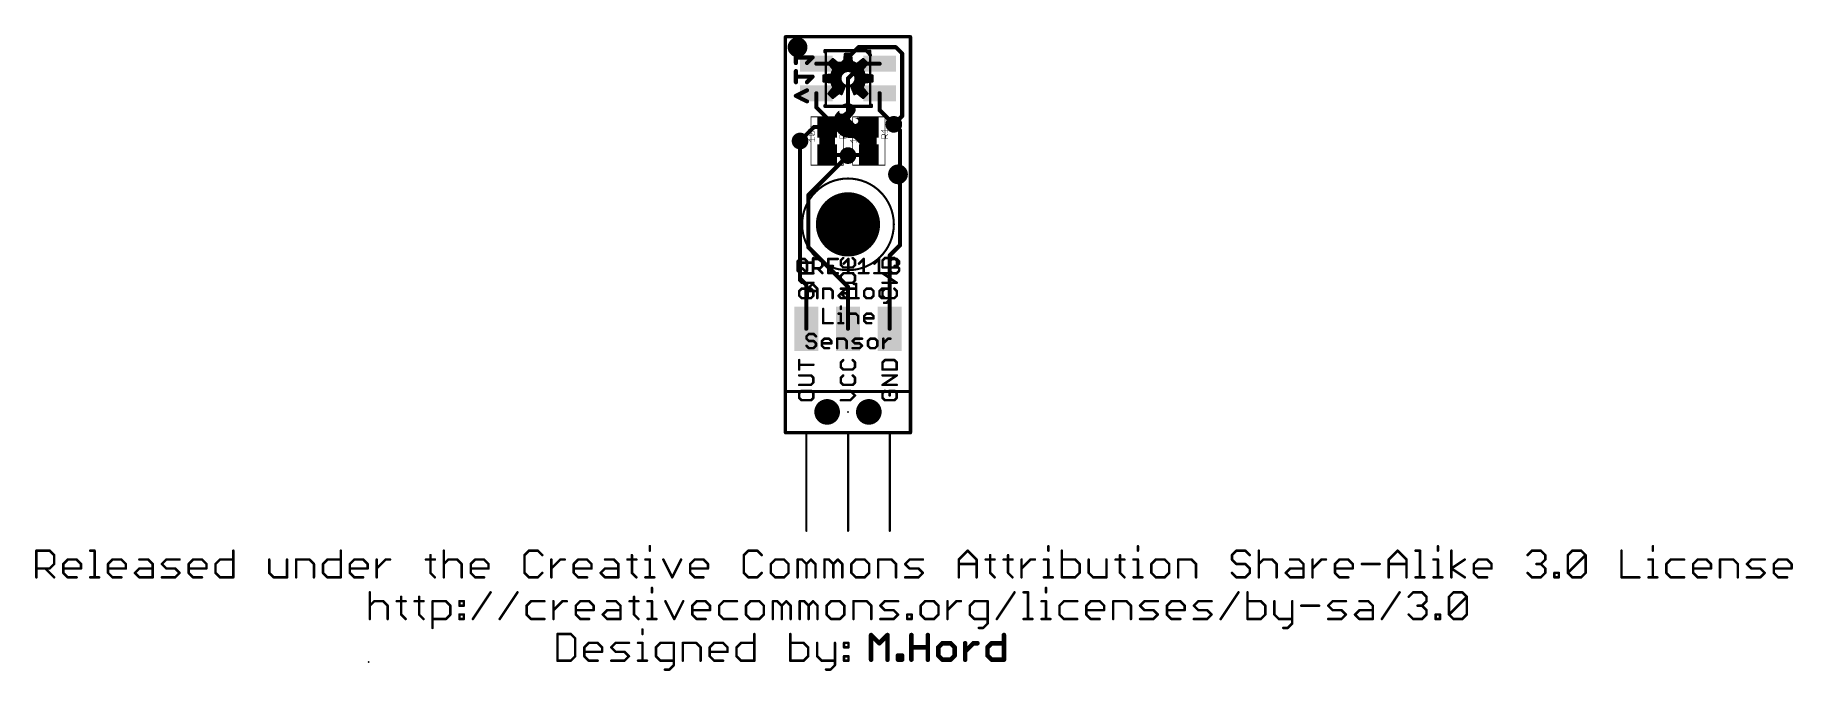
# Model space of a CAD drawing. Extents: x -46 to 61, y -15 to 24.
import ezdxf

# ---------------------------------------------------------------- set-up
doc = ezdxf.new("R2010")
doc.units = 0
for name, color, linetype in [('1', 12, 'CONTINUOUS'), ('16', 132, 'CONTINUOUS'), ('18', 110, 'CONTINUOUS'), ('20', 53, 'CONTINUOUS'), ('21', 53, 'CONTINUOUS'), ('22', 53, 'CONTINUOUS'), ('23', 53, 'CONTINUOUS'), ('24', 53, 'CONTINUOUS'), ('25', 253, 'CONTINUOUS'), ('27', 253, 'CONTINUOUS'), ('29', 253, 'CONTINUOUS'), ('30', 253, 'CONTINUOUS'), ('31', 253, 'CONTINUOUS'), ('32', 253, 'CONTINUOUS'), ('39', 12, 'CONTINUOUS'), ('41', 12, 'CONTINUOUS'), ('42', 132, 'CONTINUOUS'), ('44', 253, 'CONTINUOUS'), ('51', 53, 'CONTINUOUS'), ('52', 253, 'CONTINUOUS')]:
    doc.layers.add(name, color=color, linetype=linetype)

# ---------------------------------------------------------------- blocks, each defined once
blk = doc.blocks.new('PIE')
at = {"const_width": 0.5}
blk.add_lwpolyline([(0, -0.25, 1), (0, 0.25, 1), (0, -0.25)], format="xyb", dxfattribs=at)
blk = doc.blocks.new('RECT')
blk.add_solid([(-0.5, -0.5), (0.5, -0.5), (-0.5, 0.5), (0.5, 0.5)])
blk = doc.blocks.new('ROUNDV')
at = {"const_width": 0.5}
blk.add_lwpolyline([(0, -0.25, 1), (0, 0.25, 1), (0, -0.25)], format="xyb", dxfattribs=at)

msp = doc.modelspace()

# ---------------------------------------------------------------- linework, layer by layer
at = {"layer": '1', "const_width": 0.254}
for points in [[(3.44, 22.49), (4.445, 23.495)], [(4.445, 23.495), (6.731, 23.495)], [(6.731, 23.495), (7.112, 23.114)], [(1.883, 22.49), (3.44, 22.49)], [(3.81, 21.59), (4.71, 22.49)], [(5.737, 22.49), (4.71, 22.49)], [(7.112, 23.114), (7.112, 19.304)], [(3.81, 19.05), (3.81, 21.59)], [(1.883, 20.69), (1.883, 19.834)], [(5.737, 20.69), (5.737, 19.663)], [(2.54, 19.177), (1.883, 19.834)], [(2.54, 18.63), (2.54, 19.177)], [(5.737, 19.663), (6.604, 18.796)], [(7.112, 19.304), (6.604, 18.796)], [(1.739, 18.63), (0.889, 17.78)], [(2.54, 18.63), (1.739, 18.63)], [(4.23, 18.63), (3.81, 19.05)], [(5.08, 18.63), (4.23, 18.63)], [(2.54, 16.93), (3.771, 16.93)], [(3.771, 16.93), (3.81, 16.891)], [(3.849, 16.93), (3.81, 16.891)], [(5.08, 16.93), (3.849, 16.93)]]:
    msp.add_lwpolyline(points, dxfattribs=at)
at = {"layer": '1', "const_width": 0.127}
for points in [[(4.445, 23.5585, 1), (4.445, 23.4315)], [(4.4899, 23.4501, 1), (4.4001, 23.5399)], [(6.7759, 23.5399, 1), (6.6861, 23.4501)], [(6.731, 23.4315, 1), (6.731, 23.5585)], [(1.883, 22.5535, 1), (1.883, 22.4265)], [(3.3951, 22.5349, 1), (3.4849, 22.4451)], [(3.44, 22.4265, 1), (3.44, 22.5535)], [(4.71, 22.5535, 1), (4.71, 22.4265)], [(4.7549, 22.4451, 1), (4.6651, 22.5349)], [(5.737, 22.4265, 1), (5.737, 22.5535)], [(7.1755, 23.114, 1), (7.0485, 23.114)], [(7.0671, 23.0691, 1), (7.1569, 23.1589)], [(3.8735, 21.59, 1), (3.7465, 21.59)], [(3.7651, 21.6349, 1), (3.8549, 21.5451)], [(1.9465, 20.69, 1), (1.8195, 20.69)], [(5.8005, 20.69, 1), (5.6735, 20.69)], [(1.9279, 19.8789, 1), (1.8381, 19.7891)], [(1.8195, 19.834, 1), (1.9465, 19.834)], [(2.6035, 19.177, 1), (2.4765, 19.177)], [(2.4951, 19.1321, 1), (2.5849, 19.2219)], [(5.7819, 19.7079, 1), (5.6921, 19.6181)], [(5.6735, 19.663, 1), (5.8005, 19.663)], [(7.0485, 19.304, 1), (7.1755, 19.304)], [(7.1569, 19.2591, 1), (7.0671, 19.3489)], [(1.739, 18.6935, 1), (1.739, 18.5665)], [(1.7839, 18.5851, 1), (1.6941, 18.6749)], [(2.4765, 18.63, 1), (2.6035, 18.63)], [(2.54, 18.5665, 1), (2.54, 18.6935)], [(3.8549, 19.0949, 1), (3.7651, 19.0051)], [(3.7465, 19.05, 1), (3.8735, 19.05)], [(4.23, 18.6935, 1), (4.23, 18.5665)], [(4.1851, 18.5851, 1), (4.2749, 18.6749)], [(5.08, 18.5665, 1), (5.08, 18.6935)], [(6.5591, 18.8409, 1), (6.6489, 18.7511)], [(6.5591, 18.7511, 1), (6.6489, 18.8409)], [(0.8441, 17.8249, 1), (0.9339, 17.7351)], [(2.54, 16.9935, 1), (2.54, 16.8665)], [(3.8159, 16.9749, 1), (3.7261, 16.8851)], [(3.7651, 16.9359, 1), (3.8549, 16.8461)], [(3.7651, 16.8461, 1), (3.8549, 16.9359)], [(3.771, 16.8665, 1), (3.771, 16.9935)], [(3.849, 16.9935, 1), (3.849, 16.8665)], [(3.8939, 16.8851, 1), (3.8041, 16.9749)], [(5.08, 16.8665, 1), (5.08, 16.9935)]]:
    msp.add_lwpolyline(points, format="xyb", dxfattribs=at)
at = {"layer": '16', "const_width": 0.254}
for points in [[(0.635, 22.5318), (0.635, 23.2097)], [(1.6519, 22.8708), (0.635, 22.8708)], [(1.3129, 22.5318), (1.6519, 22.8708)], [(0.635, 21.3624), (0.635, 22.0403)], [(1.6519, 21.7014), (0.635, 21.7014)], [(1.3129, 21.3624), (1.6519, 21.7014)], [(0.635, 20.532), (1.3129, 20.8709)], [(1.3129, 20.193), (0.635, 20.532)], [(6.985, 18.415), (6.604, 18.796)], [(6.985, 11.43), (6.985, 18.415)], [(0.889, 17.78), (0.889, 9.398)], [(1.397, 14.478), (3.81, 16.891)], [(1.397, 11.303), (1.397, 14.478)], [(3.81, 8.89), (1.397, 11.303)], [(6.35, 10.795), (6.985, 11.43)], [(6.35, 6.34), (6.35, 10.795)], [(0.889, 9.398), (1.27, 9.017)], [(1.27, 6.34), (1.27, 9.017)], [(3.81, 6.34), (3.81, 8.89)]]:
    msp.add_lwpolyline(points, dxfattribs=at)
at = {"layer": '16', "const_width": 0.127}
for points in [[(0.6985, 23.2097, 1), (0.5715, 23.2097)], [(0.635, 22.9343, 1), (0.635, 22.8072)], [(0.5715, 22.5318, 1), (0.6985, 22.5318)], [(1.268, 22.5767, 1), (1.3578, 22.4869)], [(1.6968, 22.8258, 1), (1.607, 22.9157)], [(1.6519, 22.8072, 1), (1.6519, 22.9343)], [(0.6985, 22.0403, 1), (0.5715, 22.0403)], [(0.635, 21.7649, 1), (0.635, 21.6379)], [(0.5715, 21.3624, 1), (0.6985, 21.3624)], [(1.268, 21.4073, 1), (1.3578, 21.3175)], [(1.6968, 21.6565, 1), (1.607, 21.7463)], [(1.6519, 21.6379, 1), (1.6519, 21.7649)], [(0.6634, 20.5888, 1), (0.6066, 20.4752)], [(0.6066, 20.5888, 1), (0.6634, 20.4752)], [(1.3413, 20.8141, 1), (1.2845, 20.9277)], [(1.2845, 20.1362, 1), (1.3413, 20.2498)], [(6.6489, 18.8409, 1), (6.5591, 18.7511)], [(7.0485, 18.415, 1), (6.9215, 18.415)], [(6.9401, 18.3701, 1), (7.0299, 18.4599)], [(0.9525, 17.78, 1), (0.8255, 17.78)], [(3.8549, 16.8461, 1), (3.7651, 16.9359)], [(1.4605, 14.478, 1), (1.3335, 14.478)], [(1.3521, 14.5229, 1), (1.4419, 14.4331)], [(1.4419, 11.3479, 1), (1.3521, 11.2581)], [(1.3335, 11.303, 1), (1.4605, 11.303)], [(6.4135, 10.795, 1), (6.2865, 10.795)], [(6.3051, 10.8399, 1), (6.3949, 10.7501)], [(6.9215, 11.43, 1), (7.0485, 11.43)], [(7.0299, 11.3851, 1), (6.9401, 11.4749)], [(0.9339, 9.4429, 1), (0.8441, 9.3531)], [(0.8255, 9.398, 1), (0.9525, 9.398)], [(1.3335, 9.017, 1), (1.2065, 9.017)], [(1.2251, 8.9721, 1), (1.3149, 9.0619)], [(3.8735, 8.89, 1), (3.7465, 8.89)], [(3.7651, 8.8451, 1), (3.8549, 8.9349)], [(1.2065, 6.34, 1), (1.3335, 6.34)], [(3.7465, 6.34, 1), (3.8735, 6.34)], [(6.2865, 6.34, 1), (6.4135, 6.34)]]:
    msp.add_lwpolyline(points, format="xyb", dxfattribs=at)
at = {"layer": '20', "const_width": 0.2032}
for points in [[(7.62, 24.13), (0, 24.13)], [(0, 24.13), (0, 0)], [(7.62, 0), (7.62, 24.13)], [(0, 0), (7.62, 0)]]:
    msp.add_lwpolyline(points, dxfattribs=at)
at = {"layer": '20', "const_width": 0.1016}
for points in [[(0, 24.1808, 1), (0, 24.0792)], [(0.0508, 24.13, 1), (-0.0508, 24.13)], [(7.6708, 24.13, 1), (7.5692, 24.13)], [(7.62, 24.0792, 1), (7.62, 24.1808)], [(0, 0.0508, 1), (0, -0.0508)], [(-0.0508, 0, 1), (0.0508, 0)], [(7.5692, 0, 1), (7.6708, 0)], [(7.62, -0.0508, 1), (7.62, 0.0508)]]:
    msp.add_lwpolyline(points, format="xyb", dxfattribs=at)
at = {"layer": '20'}
for centre, radius in [((3.81, 12.7), 1.651), ((2.54, 1.27), 0.6794), ((5.08, 1.27), 0.6794)]:
    msp.add_circle(centre, radius, dxfattribs=at)
at = {"layer": '21'}
for points, const_width in [([(4.91, 23.29), (2.41, 23.29)], 0.2032), ([(2.41, 23.29), (2.41, 23.217)], 0.2032), ([(5.18, 23.014), (4.91, 23.29)], 0.2032), ([(2.41, 19.89), (2.41, 19.936)], 0.2032), ([(5.237, 19.89), (2.41, 19.89)], 0.2032), ([(5.237, 19.963), (5.237, 19.89)], 0.2032), ([(0.7389, 10.4485), (0.8829, 10.5925)], 0.1524), ([(0.7389, 9.8723), (0.7389, 10.4485)], 0.1524), ([(0.8829, 9.7282), (0.7389, 9.8723)], 0.1524), ([(0.8829, 10.5925), (1.1711, 10.5925)], 0.1524), ([(1.1711, 9.7282), (0.8829, 9.7282)], 0.1524), ([(1.027, 10.0163), (1.3151, 9.7282)], 0.1524), ([(1.1711, 10.5925), (1.3151, 10.4485)], 0.1524), ([(1.3151, 9.8723), (1.1711, 9.7282)], 0.1524), ([(1.3151, 10.4485), (1.3151, 9.8723)], 0.1524), ([(1.6744, 9.7282), (1.6744, 10.5925)], 0.1524), ([(1.6744, 10.5925), (2.1066, 10.5925)], 0.1524), ([(2.1066, 10.0163), (1.6744, 10.0163)], 0.1524), ([(1.9625, 10.0163), (2.2506, 9.7282)], 0.1524), ([(2.1066, 10.5925), (2.2506, 10.4485)], 0.1524), ([(2.2506, 10.1604), (2.1066, 10.0163)], 0.1524), ([(2.2506, 10.4485), (2.2506, 10.1604)], 0.1524), ([(3.1861, 10.5925), (2.6099, 10.5925)], 0.1524), ([(2.6099, 10.5925), (2.6099, 9.7282)], 0.1524), ([(2.6099, 10.1604), (2.898, 10.1604)], 0.1524), ([(2.6099, 9.7282), (3.1861, 9.7282)], 0.1524), ([(3.5454, 10.3044), (3.8336, 10.5925)], 0.1524), ([(3.5454, 9.7282), (4.1217, 9.7282)], 0.1524), ([(3.8336, 10.5925), (3.8336, 9.7282)], 0.1524), ([(4.481, 10.3044), (4.7691, 10.5925)], 0.1524), ([(4.481, 9.7282), (5.0572, 9.7282)], 0.1524), ([(4.7691, 10.5925), (4.7691, 9.7282)], 0.1524), ([(5.4165, 10.3044), (5.7046, 10.5925)], 0.1524), ([(5.4165, 9.7282), (5.9927, 9.7282)], 0.1524), ([(5.7046, 10.5925), (5.7046, 9.7282)], 0.1524), ([(6.352, 10.4485), (6.4961, 10.5925)], 0.1524), ([(6.4961, 9.7282), (6.352, 9.8723)], 0.1524), ([(6.4961, 10.5925), (6.7842, 10.5925)], 0.1524), ([(6.7842, 9.7282), (6.4961, 9.7282)], 0.1524), ([(6.7842, 10.1604), (6.6401, 10.1604)], 0.1524), ([(6.7842, 10.5925), (6.9282, 10.4485)], 0.1524), ([(6.9282, 10.3044), (6.7842, 10.1604)], 0.1524), ([(6.7842, 10.1604), (6.9282, 10.0163)], 0.1524), ([(6.9282, 9.8723), (6.7842, 9.7282)], 0.1524), ([(6.9282, 10.4485), (6.9282, 10.3044)], 0.1524), ([(6.9282, 10.0163), (6.9282, 9.8723)], 0.1524), ([(1.3626, 8.7804), (1.6507, 9.0685)], 0.1524), ([(1.3626, 8.2042), (1.3626, 8.7804)], 0.1524), ([(1.3626, 8.6364), (1.9388, 8.6364)], 0.1524), ([(1.6507, 9.0685), (1.9388, 8.7804)], 0.1524), ([(1.9388, 8.7804), (1.9388, 8.2042)], 0.1524), ([(2.2981, 8.2042), (2.2981, 8.7804)], 0.1524), ([(2.2981, 8.7804), (2.7303, 8.7804)], 0.1524), ([(2.7303, 8.7804), (2.8743, 8.6364)], 0.1524), ([(2.8743, 8.6364), (2.8743, 8.2042)], 0.1524), ([(3.3777, 8.7804), (3.6658, 8.7804)], 0.1524), ([(3.6658, 8.7804), (3.8098, 8.6364)], 0.1524), ([(3.8098, 8.6364), (3.8098, 8.2042)], 0.1524), ([(4.1691, 9.0685), (4.3132, 9.0685)], 0.1524), ([(4.3132, 9.0685), (4.3132, 8.2042)], 0.1524), ([(4.9369, 8.7804), (4.7928, 8.6364)], 0.1524), ([(4.7928, 8.6364), (4.7928, 8.3483)], 0.1524), ([(5.225, 8.7804), (4.9369, 8.7804)], 0.1524), ([(5.369, 8.6364), (5.225, 8.7804)], 0.1524), ([(5.369, 8.3483), (5.369, 8.6364)], 0.1524), ([(5.8724, 8.7804), (5.7283, 8.6364)], 0.1524), ([(5.7283, 8.6364), (5.7283, 8.3483)], 0.1524), ([(6.3045, 8.7804), (5.8724, 8.7804)], 0.1524), ([(6.3045, 8.0601), (6.3045, 8.7804)], 0.1524), ([(2.2981, 7.5445), (2.2981, 6.6802)], 0.1524), ([(3.2336, 8.3483), (3.3777, 8.4923)], 0.1524), ([(3.3777, 8.2042), (3.2336, 8.3483)], 0.1524), ([(3.3777, 8.4923), (3.8098, 8.4923)], 0.1524), ([(3.8098, 8.2042), (3.3777, 8.2042)], 0.1524), ([(3.3777, 7.6886), (3.3777, 7.5445)], 0.1524), ([(4.1691, 8.2042), (4.4572, 8.2042)], 0.1524), ([(4.7928, 8.3483), (4.9369, 8.2042)], 0.1524), ([(4.9369, 8.2042), (5.225, 8.2042)], 0.1524), ([(5.225, 8.2042), (5.369, 8.3483)], 0.1524), ([(5.7283, 8.3483), (5.8724, 8.2042)], 0.1524), ([(5.8724, 8.2042), (6.3045, 8.2042)], 0.1524), ([(6.0164, 7.9161), (6.1605, 7.9161)], 0.1524), ([(6.1605, 7.9161), (6.3045, 8.0601)], 0.1524), ([(2.2981, 6.6802), (2.8743, 6.6802)], 0.1524), ([(3.2336, 7.2564), (3.3777, 7.2564)], 0.1524), ([(3.2336, 6.6802), (3.5217, 6.6802)], 0.1524), ([(3.3777, 7.2564), (3.3777, 6.6802)], 0.1524), ([(3.8573, 6.6802), (3.8573, 7.2564)], 0.1524), ([(3.8573, 7.2564), (4.2894, 7.2564)], 0.1524), ([(4.2894, 7.2564), (4.4335, 7.1124)], 0.1524), ([(4.4335, 7.1124), (4.4335, 6.6802)], 0.1524), ([(4.7928, 7.1124), (4.9369, 7.2564)], 0.1524), ([(4.7928, 6.8243), (4.7928, 7.1124)], 0.1524), ([(5.369, 6.9683), (4.7928, 6.9683)], 0.1524), ([(4.9369, 6.6802), (4.7928, 6.8243)], 0.1524), ([(4.9369, 7.2564), (5.225, 7.2564)], 0.1524), ([(5.225, 6.6802), (4.9369, 6.6802)], 0.1524), ([(5.225, 7.2564), (5.369, 7.1124)], 0.1524), ([(5.369, 7.1124), (5.369, 6.9683)], 0.1524), ([(1.4287, 6.0205), (1.2846, 5.8765)], 0.1524), ([(1.2846, 5.8765), (1.2846, 5.7324)], 0.1524), ([(1.2846, 5.7324), (1.4287, 5.5884)], 0.1524), ([(1.4287, 5.1562), (1.2846, 5.3003)], 0.1524), ([(1.7168, 6.0205), (1.4287, 6.0205)], 0.1524), ([(1.4287, 5.5884), (1.7168, 5.5884)], 0.1524), ([(1.8608, 5.8765), (1.7168, 6.0205)], 0.1524), ([(1.7168, 5.5884), (1.8608, 5.4443)], 0.1524), ([(1.8608, 5.3003), (1.7168, 5.1562)], 0.1524), ([(1.8608, 5.4443), (1.8608, 5.3003)], 0.1524), ([(2.2201, 5.5884), (2.3642, 5.7324)], 0.1524), ([(2.2201, 5.3003), (2.2201, 5.5884)], 0.1524), ([(2.7963, 5.4443), (2.2201, 5.4443)], 0.1524), ([(2.3642, 5.1562), (2.2201, 5.3003)], 0.1524), ([(2.3642, 5.7324), (2.6523, 5.7324)], 0.1524), ([(2.6523, 5.7324), (2.7963, 5.5884)], 0.1524), ([(2.7963, 5.5884), (2.7963, 5.4443)], 0.1524), ([(3.1556, 5.1562), (3.1556, 5.7324)], 0.1524), ([(3.1556, 5.7324), (3.5878, 5.7324)], 0.1524), ([(3.5878, 5.7324), (3.7319, 5.5884)], 0.1524), ([(3.7319, 5.5884), (3.7319, 5.1562)], 0.1524), ([(4.0912, 5.5884), (4.2352, 5.7324)], 0.1524), ([(4.2352, 5.4443), (4.0912, 5.5884)], 0.1524), ([(4.2352, 5.7324), (4.6674, 5.7324)], 0.1524), ([(4.5233, 5.4443), (4.2352, 5.4443)], 0.1524), ([(4.6674, 5.3003), (4.5233, 5.4443)], 0.1524), ([(4.5233, 5.1562), (4.6674, 5.3003)], 0.1524), ([(5.1707, 5.7324), (5.0267, 5.5884)], 0.1524), ([(5.0267, 5.5884), (5.0267, 5.3003)], 0.1524), ([(5.0267, 5.3003), (5.1707, 5.1562)], 0.1524), ([(5.4588, 5.7324), (5.1707, 5.7324)], 0.1524), ([(5.6029, 5.5884), (5.4588, 5.7324)], 0.1524), ([(5.4588, 5.1562), (5.6029, 5.3003)], 0.1524), ([(5.6029, 5.3003), (5.6029, 5.5884)], 0.1524), ([(5.9622, 5.1562), (5.9622, 5.7324)], 0.1524), ([(5.9622, 5.4443), (6.2503, 5.7324)], 0.1524), ([(6.2503, 5.7324), (6.3944, 5.7324)], 0.1524), ([(0.8375, 3.8522), (0.8375, 4.4285)], 0.1524), ([(1.7168, 5.1562), (1.4287, 5.1562)], 0.1524), ([(2.6523, 5.1562), (2.3642, 5.1562)], 0.1524), ([(3.5215, 4.4285), (3.3775, 4.2844)], 0.1524), ([(3.3775, 4.2844), (3.3775, 3.9963)], 0.1524), ([(4.0912, 5.1562), (4.5233, 5.1562)], 0.1524), ([(4.2418, 4.2844), (4.0977, 4.4285)], 0.1524), ([(4.2418, 3.9963), (4.2418, 4.2844)], 0.1524), ([(5.1707, 5.1562), (5.4588, 5.1562)], 0.1524), ([(6.0615, 4.4285), (5.9175, 4.2844)], 0.1524), ([(5.9175, 4.2844), (5.9175, 3.8522)], 0.1524), ([(6.6377, 4.4285), (6.0615, 4.4285)], 0.1524), ([(6.7818, 4.2844), (6.6377, 4.4285)], 0.1524), ([(6.7818, 3.8522), (6.7818, 4.2844)], 0.1524), ([(1.7018, 4.1404), (0.8375, 4.1404)], 0.1524), ([(1.5577, 3.4929), (0.8375, 3.4929)], 0.1524), ([(1.7018, 3.3489), (1.5577, 3.4929)], 0.1524), ([(1.7018, 3.0608), (1.7018, 3.3489)], 0.1524), ([(3.3775, 3.9963), (3.5215, 3.8522)], 0.1524), ([(3.5215, 3.4929), (3.3775, 3.3489)], 0.1524), ([(3.3775, 3.3489), (3.3775, 3.0608)], 0.1524), ([(3.5215, 3.8522), (4.0977, 3.8522)], 0.1524), ([(4.0977, 3.8522), (4.2418, 3.9963)], 0.1524), ([(4.2418, 3.3489), (4.0977, 3.4929)], 0.1524), ([(4.2418, 3.0608), (4.2418, 3.3489)], 0.1524), ([(5.9175, 3.8522), (6.7818, 3.8522)], 0.1524), ([(5.9175, 2.9167), (6.7818, 3.4929)], 0.1524), ([(6.7818, 3.4929), (5.9175, 3.4929)], 0.1524), ([(0.8375, 2.9167), (1.5577, 2.9167)], 0.1524), ([(0.9815, 2.5574), (0.8375, 2.4134)], 0.1524), ([(0.8375, 2.4134), (0.8375, 2.1253)], 0.1524), ([(0.8375, 2.1253), (0.9815, 1.9812)], 0.1524), ([(1.5577, 2.5574), (0.9815, 2.5574)], 0.1524), ([(1.5577, 2.9167), (1.7018, 3.0608)], 0.1524), ([(1.7018, 2.4134), (1.5577, 2.5574)], 0.1524), ([(1.5577, 1.9812), (1.7018, 2.1253)], 0.1524), ([(1.7018, 2.1253), (1.7018, 2.4134)], 0.1524), ([(3.3775, 3.0608), (3.5215, 2.9167)], 0.1524), ([(3.9537, 2.5574), (3.3775, 2.5574)], 0.1524), ([(3.5215, 2.9167), (4.0977, 2.9167)], 0.1524), ([(4.2418, 2.2693), (3.9537, 2.5574)], 0.1524), ([(3.9537, 1.9812), (4.2418, 2.2693)], 0.1524), ([(4.0977, 2.9167), (4.2418, 3.0608)], 0.1524), ([(6.7818, 2.9167), (5.9175, 2.9167)], 0.1524), ([(6.0615, 2.5574), (5.9175, 2.4134)], 0.1524), ([(5.9175, 2.4134), (5.9175, 2.1253)], 0.1524), ([(5.9175, 2.1253), (6.0615, 1.9812)], 0.1524), ([(6.6377, 2.5574), (6.3496, 2.5574)], 0.1524), ([(6.3496, 2.5574), (6.3496, 2.2693)], 0.1524), ([(6.7818, 2.4134), (6.6377, 2.5574)], 0.1524), ([(6.6377, 1.9812), (6.7818, 2.1253)], 0.1524), ([(6.7818, 2.1253), (6.7818, 2.4134)], 0.1524), ([(0.9815, 1.9812), (1.5577, 1.9812)], 0.1524), ([(3.3775, 1.9812), (3.9537, 1.9812)], 0.1524), ([(6.0615, 1.9812), (6.6377, 1.9812)], 0.1524)]:
    msp.add_lwpolyline(points, dxfattribs=dict(at, const_width=const_width))
for points, const_width in [([(2.41, 23.3408, 1), (2.41, 23.2392)], 0.1016), ([(2.4608, 23.29, 1), (2.3592, 23.29)], 0.1016), ([(2.3592, 23.217, 1), (2.4608, 23.217)], 0.1016), ([(4.9463, 23.3255, 1), (4.8737, 23.2545)], 0.1016), ([(4.91, 23.2392, 1), (4.91, 23.3408)], 0.1016), ([(5.1437, 22.9785, 1), (5.2163, 23.0495)], 0.1016), ([(2.4608, 19.936, 1), (2.3592, 19.936)], 0.1016), ([(2.41, 19.9408, 1), (2.41, 19.8392)], 0.1016), ([(2.3592, 19.89, 1), (2.4608, 19.89)], 0.1016), ([(5.2878, 19.963, 1), (5.1862, 19.963)], 0.1016), ([(5.1862, 19.89, 1), (5.2878, 19.89)], 0.1016), ([(5.237, 19.8392, 1), (5.237, 19.9408)], 0.1016), ([(0.7119, 10.4754, 1), (0.7658, 10.4215)], 0.0762), ([(0.7658, 9.8992, 1), (0.7119, 9.8453)], 0.0762), ([(0.777, 10.4485, 1), (0.7008, 10.4485)], 0.0762), ([(0.7008, 9.8723, 1), (0.777, 9.8723)], 0.0762), ([(0.8829, 10.6306, 1), (0.8829, 10.5544)], 0.0762), ([(0.8829, 9.7663, 1), (0.8829, 9.6901)], 0.0762), ([(0.9099, 10.5656, 1), (0.856, 10.6195)], 0.0762), ([(0.856, 9.7013, 1), (0.9099, 9.7551)], 0.0762), ([(1.0539, 10.0433, 1), (1.0001, 9.9894)], 0.0762), ([(1.198, 10.6195, 1), (1.1441, 10.5656)], 0.0762), ([(1.1441, 9.7551, 1), (1.198, 9.7013)], 0.0762), ([(1.1711, 10.5544, 1), (1.1711, 10.6306)], 0.0762), ([(1.1711, 9.6901, 1), (1.1711, 9.7663)], 0.0762), ([(1.3532, 10.4485, 1), (1.277, 10.4485)], 0.0762), ([(1.277, 9.8723, 1), (1.3532, 9.8723)], 0.0762), ([(1.2882, 10.4215, 1), (1.3421, 10.4754)], 0.0762), ([(1.3421, 9.8453, 1), (1.2882, 9.8992)], 0.0762), ([(1.2882, 9.7013, 1), (1.3421, 9.7551)], 0.0762), ([(1.7125, 10.5925, 1), (1.6363, 10.5925)], 0.0762), ([(1.6744, 10.6306, 1), (1.6744, 10.5544)], 0.0762), ([(1.6744, 10.0544, 1), (1.6744, 9.9782)], 0.0762), ([(1.6363, 9.7282, 1), (1.7125, 9.7282)], 0.0762), ([(1.9895, 10.0433, 1), (1.9356, 9.9894)], 0.0762), ([(2.1335, 10.6195, 1), (2.0796, 10.5656)], 0.0762), ([(2.0796, 10.0433, 1), (2.1335, 9.9894)], 0.0762), ([(2.1066, 10.5544, 1), (2.1066, 10.6306)], 0.0762), ([(2.1066, 9.9782, 1), (2.1066, 10.0544)], 0.0762), ([(2.2887, 10.4485, 1), (2.2125, 10.4485)], 0.0762), ([(2.2125, 10.1604, 1), (2.2887, 10.1604)], 0.0762), ([(2.2237, 10.4215, 1), (2.2776, 10.4754)], 0.0762), ([(2.2776, 10.1334, 1), (2.2237, 10.1873)], 0.0762), ([(2.2237, 9.7013, 1), (2.2776, 9.7551)], 0.0762), ([(2.6099, 10.6306, 1), (2.6099, 10.5544)], 0.0762), ([(2.648, 10.5925, 1), (2.5718, 10.5925)], 0.0762), ([(2.6099, 10.1985, 1), (2.6099, 10.1223)], 0.0762), ([(2.6099, 9.7663, 1), (2.6099, 9.6901)], 0.0762), ([(2.5718, 9.7282, 1), (2.648, 9.7282)], 0.0762), ([(2.898, 10.1223, 1), (2.898, 10.1985)], 0.0762), ([(3.1861, 10.5544, 1), (3.1861, 10.6306)], 0.0762), ([(3.1861, 9.6901, 1), (3.1861, 9.7663)], 0.0762), ([(3.5185, 10.3314, 1), (3.5724, 10.2775)], 0.0762), ([(3.5454, 9.7663, 1), (3.5454, 9.6901)], 0.0762), ([(3.8717, 10.5925, 1), (3.7955, 10.5925)], 0.0762), ([(3.7955, 9.7282, 1), (3.8717, 9.7282)], 0.0762), ([(3.8605, 10.5656, 1), (3.8066, 10.6195)], 0.0762), ([(4.1217, 9.6901, 1), (4.1217, 9.7663)], 0.0762), ([(4.454, 10.3314, 1), (4.5079, 10.2775)], 0.0762), ([(4.481, 9.7663, 1), (4.481, 9.6901)], 0.0762), ([(4.8072, 10.5925, 1), (4.731, 10.5925)], 0.0762), ([(4.731, 9.7282, 1), (4.8072, 9.7282)], 0.0762), ([(4.796, 10.5656, 1), (4.7421, 10.6195)], 0.0762), ([(5.0572, 9.6901, 1), (5.0572, 9.7663)], 0.0762), ([(5.3895, 10.3314, 1), (5.4434, 10.2775)], 0.0762), ([(5.4165, 9.7663, 1), (5.4165, 9.6901)], 0.0762), ([(5.7427, 10.5925, 1), (5.6665, 10.5925)], 0.0762), ([(5.6665, 9.7282, 1), (5.7427, 9.7282)], 0.0762), ([(5.7315, 10.5656, 1), (5.6776, 10.6195)], 0.0762), ([(5.9927, 9.6901, 1), (5.9927, 9.7663)], 0.0762), ([(6.3251, 10.4754, 1), (6.3789, 10.4215)], 0.0762), ([(6.3789, 9.8992, 1), (6.3251, 9.8453)], 0.0762), ([(6.4961, 10.6306, 1), (6.4961, 10.5544)], 0.0762), ([(6.4961, 9.7663, 1), (6.4961, 9.6901)], 0.0762), ([(6.523, 10.5656, 1), (6.4691, 10.6195)], 0.0762), ([(6.4691, 9.7013, 1), (6.523, 9.7551)], 0.0762), ([(6.6401, 10.1985, 1), (6.6401, 10.1223)], 0.0762), ([(6.8111, 10.6195, 1), (6.7572, 10.5656)], 0.0762), ([(6.8111, 10.1873, 1), (6.7572, 10.1334)], 0.0762), ([(6.7572, 10.1873, 1), (6.8111, 10.1334)], 0.0762), ([(6.7572, 9.7551, 1), (6.8111, 9.7013)], 0.0762), ([(6.7842, 10.5544, 1), (6.7842, 10.6306)], 0.0762), ([(6.7842, 10.1223, 1), (6.7842, 10.1985)], 0.0762), ([(6.7842, 9.6901, 1), (6.7842, 9.7663)], 0.0762), ([(6.9663, 10.4485, 1), (6.8901, 10.4485)], 0.0762), ([(6.8901, 10.3044, 1), (6.9663, 10.3044)], 0.0762), ([(6.9663, 10.0163, 1), (6.8901, 10.0163)], 0.0762), ([(6.8901, 9.8723, 1), (6.9663, 9.8723)], 0.0762), ([(6.9013, 10.4215, 1), (6.9552, 10.4754)], 0.0762), ([(6.9552, 10.2775, 1), (6.9013, 10.3314)], 0.0762), ([(6.9013, 9.9894, 1), (6.9552, 10.0433)], 0.0762), ([(6.9552, 9.8453, 1), (6.9013, 9.8992)], 0.0762), ([(1.3356, 8.8074, 1), (1.3895, 8.7535)], 0.0762), ([(1.4007, 8.7804, 1), (1.3245, 8.7804)], 0.0762), ([(1.3626, 8.6745, 1), (1.3626, 8.5983)], 0.0762), ([(1.6776, 9.0955, 1), (1.6237, 9.0416)], 0.0762), ([(1.6776, 9.0416, 1), (1.6237, 9.0955)], 0.0762), ([(1.9769, 8.7804, 1), (1.9007, 8.7804)], 0.0762), ([(1.9118, 8.7535, 1), (1.9657, 8.8074)], 0.0762), ([(1.9388, 8.5983, 1), (1.9388, 8.6745)], 0.0762), ([(2.3362, 8.7804, 1), (2.26, 8.7804)], 0.0762), ([(2.2981, 8.8185, 1), (2.2981, 8.7423)], 0.0762), ([(2.7572, 8.8074, 1), (2.7033, 8.7535)], 0.0762), ([(2.7303, 8.7423, 1), (2.7303, 8.8185)], 0.0762), ([(2.9124, 8.6364, 1), (2.8362, 8.6364)], 0.0762), ([(2.8474, 8.6094, 1), (2.9012, 8.6633)], 0.0762), ([(3.3777, 8.8185, 1), (3.3777, 8.7423)], 0.0762), ([(3.4046, 8.4654, 1), (3.3507, 8.5193)], 0.0762), ([(3.6927, 8.8074, 1), (3.6388, 8.7535)], 0.0762), ([(3.6658, 8.7423, 1), (3.6658, 8.8185)], 0.0762), ([(3.8479, 8.6364, 1), (3.7717, 8.6364)], 0.0762), ([(3.7829, 8.6094, 1), (3.8368, 8.6633)], 0.0762), ([(4.1691, 9.1066, 1), (4.1691, 9.0304)], 0.0762), ([(4.3513, 9.0685, 1), (4.2751, 9.0685)], 0.0762), ([(4.3132, 9.0304, 1), (4.3132, 9.1066)], 0.0762), ([(4.8309, 8.6364, 1), (4.7547, 8.6364)], 0.0762), ([(4.7659, 8.6633, 1), (4.8197, 8.6094)], 0.0762), ([(4.9369, 8.8185, 1), (4.9369, 8.7423)], 0.0762), ([(4.9638, 8.7535, 1), (4.9099, 8.8074)], 0.0762), ([(5.2519, 8.8074, 1), (5.198, 8.7535)], 0.0762), ([(5.225, 8.7423, 1), (5.225, 8.8185)], 0.0762), ([(5.4071, 8.6364, 1), (5.3309, 8.6364)], 0.0762), ([(5.3421, 8.6094, 1), (5.396, 8.6633)], 0.0762), ([(5.7664, 8.6364, 1), (5.6902, 8.6364)], 0.0762), ([(5.7014, 8.6633, 1), (5.7553, 8.6094)], 0.0762), ([(5.8724, 8.8185, 1), (5.8724, 8.7423)], 0.0762), ([(5.8993, 8.7535, 1), (5.8454, 8.8074)], 0.0762), ([(6.3426, 8.7804, 1), (6.2664, 8.7804)], 0.0762), ([(6.3045, 8.7423, 1), (6.3045, 8.8185)], 0.0762), ([(1.3245, 8.2042, 1), (1.4007, 8.2042)], 0.0762), ([(1.9007, 8.2042, 1), (1.9769, 8.2042)], 0.0762), ([(2.26, 8.2042, 1), (2.3362, 8.2042)], 0.0762), ([(2.3362, 7.5445, 1), (2.26, 7.5445)], 0.0762), ([(2.8362, 8.2042, 1), (2.9124, 8.2042)], 0.0762), ([(3.2605, 8.3752, 1), (3.2067, 8.3213)], 0.0762), ([(3.2067, 8.3752, 1), (3.2605, 8.3213)], 0.0762), ([(3.3777, 8.5304, 1), (3.3777, 8.4542)], 0.0762), ([(3.3777, 8.2423, 1), (3.3777, 8.1661)], 0.0762), ([(3.4158, 7.6886, 1), (3.3396, 7.6886)], 0.0762), ([(3.3396, 7.5445, 1), (3.4158, 7.5445)], 0.0762), ([(3.3507, 8.1773, 1), (3.4046, 8.2311)], 0.0762), ([(3.7717, 8.2042, 1), (3.8479, 8.2042)], 0.0762), ([(3.8098, 8.4542, 1), (3.8098, 8.5304)], 0.0762), ([(3.8098, 8.1661, 1), (3.8098, 8.2423)], 0.0762), ([(4.1691, 8.2423, 1), (4.1691, 8.1661)], 0.0762), ([(4.2751, 8.2042, 1), (4.3513, 8.2042)], 0.0762), ([(4.4572, 8.1661, 1), (4.4572, 8.2423)], 0.0762), ([(4.8197, 8.3752, 1), (4.7659, 8.3213)], 0.0762), ([(4.7547, 8.3483, 1), (4.8309, 8.3483)], 0.0762), ([(4.9369, 8.2423, 1), (4.9369, 8.1661)], 0.0762), ([(4.9099, 8.1773, 1), (4.9638, 8.2311)], 0.0762), ([(5.198, 8.2311, 1), (5.2519, 8.1773)], 0.0762), ([(5.225, 8.1661, 1), (5.225, 8.2423)], 0.0762), ([(5.3309, 8.3483, 1), (5.4071, 8.3483)], 0.0762), ([(5.396, 8.3213, 1), (5.3421, 8.3752)], 0.0762), ([(5.7553, 8.3752, 1), (5.7014, 8.3213)], 0.0762), ([(5.6902, 8.3483, 1), (5.7664, 8.3483)], 0.0762), ([(5.8724, 8.2423, 1), (5.8724, 8.1661)], 0.0762), ([(5.8454, 8.1773, 1), (5.8993, 8.2311)], 0.0762), ([(6.0164, 7.9542, 1), (6.0164, 7.878)], 0.0762), ([(6.1335, 7.943, 1), (6.1874, 7.8891)], 0.0762), ([(6.1605, 7.878, 1), (6.1605, 7.9542)], 0.0762), ([(6.2664, 8.0601, 1), (6.3426, 8.0601)], 0.0762), ([(6.3315, 8.0332, 1), (6.2776, 8.0871)], 0.0762), ([(6.3045, 8.1661, 1), (6.3045, 8.2423)], 0.0762), ([(2.2981, 6.7183, 1), (2.2981, 6.6421)], 0.0762), ([(2.26, 6.6802, 1), (2.3362, 6.6802)], 0.0762), ([(2.8743, 6.6421, 1), (2.8743, 6.7183)], 0.0762), ([(3.2336, 7.2945, 1), (3.2336, 7.2183)], 0.0762), ([(3.2336, 6.7183, 1), (3.2336, 6.6421)], 0.0762), ([(3.4158, 7.2564, 1), (3.3396, 7.2564)], 0.0762), ([(3.3396, 6.6802, 1), (3.4158, 6.6802)], 0.0762), ([(3.3777, 7.2183, 1), (3.3777, 7.2945)], 0.0762), ([(3.5217, 6.6421, 1), (3.5217, 6.7183)], 0.0762), ([(3.8954, 7.2564, 1), (3.8192, 7.2564)], 0.0762), ([(3.8573, 7.2945, 1), (3.8573, 7.2183)], 0.0762), ([(3.8192, 6.6802, 1), (3.8954, 6.6802)], 0.0762), ([(4.3164, 7.2834, 1), (4.2625, 7.2295)], 0.0762), ([(4.2894, 7.2183, 1), (4.2894, 7.2945)], 0.0762), ([(4.4716, 7.1124, 1), (4.3954, 7.1124)], 0.0762), ([(4.3954, 6.6802, 1), (4.4716, 6.6802)], 0.0762), ([(4.4066, 7.0854, 1), (4.4604, 7.1393)], 0.0762), ([(4.8309, 7.1124, 1), (4.7547, 7.1124)], 0.0762), ([(4.7659, 7.1393, 1), (4.8197, 7.0854)], 0.0762), ([(4.7928, 7.0064, 1), (4.7928, 6.9302)], 0.0762), ([(4.8197, 6.8512, 1), (4.7659, 6.7973)], 0.0762), ([(4.7547, 6.8243, 1), (4.8309, 6.8243)], 0.0762), ([(4.9369, 7.2945, 1), (4.9369, 7.2183)], 0.0762), ([(4.9369, 6.7183, 1), (4.9369, 6.6421)], 0.0762), ([(4.9638, 7.2295, 1), (4.9099, 7.2834)], 0.0762), ([(4.9099, 6.6533, 1), (4.9638, 6.7071)], 0.0762), ([(5.2519, 7.2834, 1), (5.198, 7.2295)], 0.0762), ([(5.225, 7.2183, 1), (5.225, 7.2945)], 0.0762), ([(5.225, 6.6421, 1), (5.225, 6.7183)], 0.0762), ([(5.4071, 7.1124, 1), (5.3309, 7.1124)], 0.0762), ([(5.3309, 6.9683, 1), (5.4071, 6.9683)], 0.0762), ([(5.3421, 7.0854, 1), (5.396, 7.1393)], 0.0762), ([(5.369, 6.9302, 1), (5.369, 7.0064)], 0.0762), ([(1.3227, 5.8765, 1), (1.2465, 5.8765)], 0.0762), ([(1.2577, 5.9034, 1), (1.3115, 5.8495)], 0.0762), ([(1.3115, 5.7594, 1), (1.2577, 5.7055)], 0.0762), ([(1.2465, 5.7324, 1), (1.3227, 5.7324)], 0.0762), ([(1.3115, 5.3272, 1), (1.2577, 5.2733)], 0.0762), ([(1.4287, 6.0586, 1), (1.4287, 5.9824)], 0.0762), ([(1.4287, 5.6265, 1), (1.4287, 5.5503)], 0.0762), ([(1.4556, 5.9936, 1), (1.4017, 6.0475)], 0.0762), ([(1.4017, 5.5614, 1), (1.4556, 5.6153)], 0.0762), ([(1.7437, 6.0475, 1), (1.6898, 5.9936)], 0.0762), ([(1.7437, 5.6153, 1), (1.6898, 5.5614)], 0.0762), ([(1.7168, 5.9824, 1), (1.7168, 6.0586)], 0.0762), ([(1.7168, 5.5503, 1), (1.7168, 5.6265)], 0.0762), ([(1.8989, 5.4443, 1), (1.8227, 5.4443)], 0.0762), ([(1.8339, 5.8495, 1), (1.8878, 5.9034)], 0.0762), ([(1.8339, 5.4174, 1), (1.8878, 5.4713)], 0.0762), ([(1.8878, 5.2733, 1), (1.8339, 5.3272)], 0.0762), ([(2.2582, 5.5884, 1), (2.182, 5.5884)], 0.0762), ([(2.1932, 5.6153, 1), (2.2471, 5.5614)], 0.0762), ([(2.2201, 5.4824, 1), (2.2201, 5.4062)], 0.0762), ([(2.2471, 5.3272, 1), (2.1932, 5.2733)], 0.0762), ([(2.3642, 5.7705, 1), (2.3642, 5.6943)], 0.0762), ([(2.3911, 5.7055, 1), (2.3372, 5.7594)], 0.0762), ([(2.6792, 5.7594, 1), (2.6253, 5.7055)], 0.0762), ([(2.6523, 5.6943, 1), (2.6523, 5.7705)], 0.0762), ([(2.8344, 5.5884, 1), (2.7582, 5.5884)], 0.0762), ([(2.7582, 5.4443, 1), (2.8344, 5.4443)], 0.0762), ([(2.7694, 5.5614, 1), (2.8233, 5.6153)], 0.0762), ([(2.7963, 5.4062, 1), (2.7963, 5.4824)], 0.0762), ([(3.1937, 5.7324, 1), (3.1175, 5.7324)], 0.0762), ([(3.1556, 5.7705, 1), (3.1556, 5.6943)], 0.0762), ([(3.6148, 5.7594, 1), (3.5609, 5.7055)], 0.0762), ([(3.5878, 5.6943, 1), (3.5878, 5.7705)], 0.0762), ([(3.77, 5.5884, 1), (3.6938, 5.5884)], 0.0762), ([(3.7049, 5.5614, 1), (3.7588, 5.6153)], 0.0762), ([(4.1181, 5.6153, 1), (4.0642, 5.5614)], 0.0762), ([(4.0642, 5.6153, 1), (4.1181, 5.5614)], 0.0762), ([(4.2352, 5.7705, 1), (4.2352, 5.6943)], 0.0762), ([(4.2352, 5.4824, 1), (4.2352, 5.4062)], 0.0762), ([(4.2622, 5.7055, 1), (4.2083, 5.7594)], 0.0762), ([(4.2083, 5.4174, 1), (4.2622, 5.4713)], 0.0762), ([(4.5503, 5.4713, 1), (4.4964, 5.4174)], 0.0762), ([(4.5233, 5.4062, 1), (4.5233, 5.4824)], 0.0762), ([(4.6943, 5.2733, 1), (4.6404, 5.3272)], 0.0762), ([(4.6404, 5.2733, 1), (4.6943, 5.3272)], 0.0762), ([(4.6674, 5.6943, 1), (4.6674, 5.7705)], 0.0762), ([(4.9997, 5.6153, 1), (5.0536, 5.5614)], 0.0762), ([(5.0536, 5.3272, 1), (4.9997, 5.2733)], 0.0762), ([(5.0648, 5.5884, 1), (4.9886, 5.5884)], 0.0762), ([(5.1707, 5.7705, 1), (5.1707, 5.6943)], 0.0762), ([(5.1977, 5.7055, 1), (5.1438, 5.7594)], 0.0762), ([(5.4858, 5.7594, 1), (5.4319, 5.7055)], 0.0762), ([(5.4588, 5.6943, 1), (5.4588, 5.7705)], 0.0762), ([(5.641, 5.5884, 1), (5.5648, 5.5884)], 0.0762), ([(5.576, 5.5614, 1), (5.6298, 5.6153)], 0.0762), ([(5.6298, 5.2733, 1), (5.576, 5.3272)], 0.0762), ([(6.0003, 5.7324, 1), (5.9241, 5.7324)], 0.0762), ([(5.9353, 5.4713, 1), (5.9891, 5.4174)], 0.0762), ([(6.2503, 5.7705, 1), (6.2503, 5.6943)], 0.0762), ([(6.2773, 5.7055, 1), (6.2234, 5.7594)], 0.0762), ([(6.3944, 5.6943, 1), (6.3944, 5.7705)], 0.0762), ([(0.8756, 4.4285, 1), (0.7994, 4.4285)], 0.0762), ([(1.4287, 5.1943, 1), (1.4287, 5.1181)], 0.0762), ([(1.4017, 5.1293, 1), (1.4556, 5.1831)], 0.0762), ([(1.6898, 5.1831, 1), (1.7437, 5.1293)], 0.0762), ([(1.7168, 5.1181, 1), (1.7168, 5.1943)], 0.0762), ([(1.8227, 5.3003, 1), (1.8989, 5.3003)], 0.0762), ([(2.182, 5.3003, 1), (2.2582, 5.3003)], 0.0762), ([(2.3642, 5.1943, 1), (2.3642, 5.1181)], 0.0762), ([(2.3372, 5.1293, 1), (2.3911, 5.1831)], 0.0762), ([(2.6523, 5.1181, 1), (2.6523, 5.1943)], 0.0762), ([(3.1175, 5.1562, 1), (3.1937, 5.1562)], 0.0762), ([(3.4156, 4.2844, 1), (3.3394, 4.2844)], 0.0762), ([(3.3505, 4.3113, 1), (3.4044, 4.2575)], 0.0762), ([(3.5485, 4.4015, 1), (3.4946, 4.4554)], 0.0762), ([(3.6938, 5.1562, 1), (3.77, 5.1562)], 0.0762), ([(4.0912, 5.1943, 1), (4.0912, 5.1181)], 0.0762), ([(4.1247, 4.4554, 1), (4.0708, 4.4015)], 0.0762), ([(4.2799, 4.2844, 1), (4.2037, 4.2844)], 0.0762), ([(4.2149, 4.2575, 1), (4.2687, 4.3113)], 0.0762), ([(4.4964, 5.1831, 1), (4.5503, 5.1293)], 0.0762), ([(4.5233, 5.1181, 1), (4.5233, 5.1943)], 0.0762), ([(4.9886, 5.3003, 1), (5.0648, 5.3003)], 0.0762), ([(5.1707, 5.1943, 1), (5.1707, 5.1181)], 0.0762), ([(5.1438, 5.1293, 1), (5.1977, 5.1831)], 0.0762), ([(5.4319, 5.1831, 1), (5.4858, 5.1293)], 0.0762), ([(5.4588, 5.1181, 1), (5.4588, 5.1943)], 0.0762), ([(5.5648, 5.3003, 1), (5.641, 5.3003)], 0.0762), ([(5.9556, 4.2844, 1), (5.8794, 4.2844)], 0.0762), ([(5.8905, 4.3113, 1), (5.9444, 4.2575)], 0.0762), ([(5.9241, 5.1562, 1), (6.0003, 5.1562)], 0.0762), ([(6.0615, 4.4666, 1), (6.0615, 4.3904)], 0.0762), ([(6.0885, 4.4015, 1), (6.0346, 4.4554)], 0.0762), ([(6.6647, 4.4554, 1), (6.6108, 4.4015)], 0.0762), ([(6.6377, 4.3904, 1), (6.6377, 4.4666)], 0.0762), ([(6.8199, 4.2844, 1), (6.7437, 4.2844)], 0.0762), ([(6.7549, 4.2575, 1), (6.8087, 4.3113)], 0.0762), ([(0.8375, 4.1785, 1), (0.8375, 4.1023)], 0.0762), ([(0.7994, 3.8522, 1), (0.8756, 3.8522)], 0.0762), ([(0.8375, 3.531, 1), (0.8375, 3.4548)], 0.0762), ([(1.5847, 3.5199, 1), (1.5308, 3.466)], 0.0762), ([(1.5577, 3.4548, 1), (1.5577, 3.531)], 0.0762), ([(1.7399, 3.3489, 1), (1.6637, 3.3489)], 0.0762), ([(1.6749, 3.3219, 1), (1.7287, 3.3758)], 0.0762), ([(1.7018, 4.1023, 1), (1.7018, 4.1785)], 0.0762), ([(3.3505, 3.3758, 1), (3.4044, 3.3219)], 0.0762), ([(3.4044, 4.0232, 1), (3.3505, 3.9694)], 0.0762), ([(3.3394, 3.9963, 1), (3.4156, 3.9963)], 0.0762), ([(3.4156, 3.3489, 1), (3.3394, 3.3489)], 0.0762), ([(3.5215, 3.8903, 1), (3.5215, 3.8141)], 0.0762), ([(3.4946, 3.8253, 1), (3.5485, 3.8792)], 0.0762), ([(3.5485, 3.466, 1), (3.4946, 3.5199)], 0.0762), ([(4.0708, 3.8792, 1), (4.1247, 3.8253)], 0.0762), ([(4.1247, 3.5199, 1), (4.0708, 3.466)], 0.0762), ([(4.0977, 3.8141, 1), (4.0977, 3.8903)], 0.0762), ([(4.2037, 3.9963, 1), (4.2799, 3.9963)], 0.0762), ([(4.2799, 3.3489, 1), (4.2037, 3.3489)], 0.0762), ([(4.2687, 3.9694, 1), (4.2149, 4.0232)], 0.0762), ([(4.2149, 3.3219, 1), (4.2687, 3.3758)], 0.0762), ([(5.9175, 3.8903, 1), (5.9175, 3.8141)], 0.0762), ([(5.8794, 3.8522, 1), (5.9556, 3.8522)], 0.0762), ([(5.9175, 3.531, 1), (5.9175, 3.4548)], 0.0762), ([(6.7437, 3.8522, 1), (6.8199, 3.8522)], 0.0762), ([(6.8029, 3.4612, 1), (6.7607, 3.5246)], 0.0762), ([(6.7818, 3.8141, 1), (6.7818, 3.8903)], 0.0762), ([(6.7818, 3.4548, 1), (6.7818, 3.531)], 0.0762), ([(0.8105, 2.4403, 1), (0.8644, 2.3864)], 0.0762), ([(0.8644, 2.1522, 1), (0.8105, 2.0983)], 0.0762), ([(0.8375, 2.9548, 1), (0.8375, 2.8786)], 0.0762), ([(0.8756, 2.4134, 1), (0.7994, 2.4134)], 0.0762), ([(0.7994, 2.1253, 1), (0.8756, 2.1253)], 0.0762), ([(0.9815, 2.5955, 1), (0.9815, 2.5193)], 0.0762), ([(1.0085, 2.5305, 1), (0.9546, 2.5844)], 0.0762), ([(1.5308, 2.9437, 1), (1.5847, 2.8898)], 0.0762), ([(1.5847, 2.5844, 1), (1.5308, 2.5305)], 0.0762), ([(1.5577, 2.8786, 1), (1.5577, 2.9548)], 0.0762), ([(1.5577, 2.5193, 1), (1.5577, 2.5955)], 0.0762), ([(1.6637, 3.0608, 1), (1.7399, 3.0608)], 0.0762), ([(1.7399, 2.4134, 1), (1.6637, 2.4134)], 0.0762), ([(1.6637, 2.1253, 1), (1.7399, 2.1253)], 0.0762), ([(1.7287, 3.0338, 1), (1.6749, 3.0877)], 0.0762), ([(1.6749, 2.3864, 1), (1.7287, 2.4403)], 0.0762), ([(1.7287, 2.0983, 1), (1.6749, 2.1522)], 0.0762), ([(3.4044, 3.0877, 1), (3.3505, 3.0338)], 0.0762), ([(3.3394, 3.0608, 1), (3.4156, 3.0608)], 0.0762), ([(3.3775, 2.5955, 1), (3.3775, 2.5193)], 0.0762), ([(3.5215, 2.9548, 1), (3.5215, 2.8786)], 0.0762), ([(3.4946, 2.8898, 1), (3.5485, 2.9437)], 0.0762), ([(3.9806, 2.5844, 1), (3.9267, 2.5305)], 0.0762), ([(3.9537, 2.5193, 1), (3.9537, 2.5955)], 0.0762), ([(4.0708, 2.9437, 1), (4.1247, 2.8898)], 0.0762), ([(4.0977, 2.8786, 1), (4.0977, 2.9548)], 0.0762), ([(4.2037, 3.0608, 1), (4.2799, 3.0608)], 0.0762), ([(4.2687, 3.0338, 1), (4.2149, 3.0877)], 0.0762), ([(4.2687, 2.2424, 1), (4.2149, 2.2963)], 0.0762), ([(4.2149, 2.2424, 1), (4.2687, 2.2963)], 0.0762), ([(5.8963, 2.9484, 1), (5.9386, 2.885)], 0.0762), ([(5.8905, 2.4403, 1), (5.9444, 2.3864)], 0.0762), ([(5.9444, 2.1522, 1), (5.8905, 2.0983)], 0.0762), ([(5.9175, 2.9548, 1), (5.9175, 2.8786)], 0.0762), ([(5.9556, 2.4134, 1), (5.8794, 2.4134)], 0.0762), ([(5.8794, 2.1253, 1), (5.9556, 2.1253)], 0.0762), ([(6.0885, 2.5305, 1), (6.0346, 2.5844)], 0.0762), ([(6.3496, 2.5955, 1), (6.3496, 2.5193)], 0.0762), ([(6.3877, 2.5574, 1), (6.3115, 2.5574)], 0.0762), ([(6.3115, 2.2693, 1), (6.3877, 2.2693)], 0.0762), ([(6.6647, 2.5844, 1), (6.6108, 2.5305)], 0.0762), ([(6.6377, 2.5193, 1), (6.6377, 2.5955)], 0.0762), ([(6.8199, 2.4134, 1), (6.7437, 2.4134)], 0.0762), ([(6.7437, 2.1253, 1), (6.8199, 2.1253)], 0.0762), ([(6.7549, 2.3864, 1), (6.8087, 2.4403)], 0.0762), ([(6.8087, 2.0983, 1), (6.7549, 2.1522)], 0.0762), ([(6.7818, 2.8786, 1), (6.7818, 2.9548)], 0.0762), ([(0.9815, 2.0193, 1), (0.9815, 1.9431)], 0.0762), ([(0.9546, 1.9543, 1), (1.0085, 2.0081)], 0.0762), ([(1.5308, 2.0081, 1), (1.5847, 1.9543)], 0.0762), ([(1.5577, 1.9431, 1), (1.5577, 2.0193)], 0.0762), ([(3.3775, 2.0193, 1), (3.3775, 1.9431)], 0.0762), ([(3.9267, 2.0081, 1), (3.9806, 1.9543)], 0.0762), ([(3.9537, 1.9431, 1), (3.9537, 2.0193)], 0.0762), ([(6.0615, 2.0193, 1), (6.0615, 1.9431)], 0.0762), ([(6.0346, 1.9543, 1), (6.0885, 2.0081)], 0.0762), ([(6.6108, 2.0081, 1), (6.6647, 1.9543)], 0.0762), ([(6.6377, 1.9431, 1), (6.6377, 2.0193)], 0.0762)]:
    msp.add_lwpolyline(points, format="xyb", dxfattribs=dict(at, const_width=const_width))
at = {"layer": '22'}
for points, const_width in [([(2.628, 22.5135), (2.8865, 22.772)], 0.15), ([(2.9354, 22.1365), (2.628, 22.5135)], 0.15), ([(2.639, 22.5), (3.2201, 22.5)], 0.15), ([(2.7645, 22.65), (3.0361, 22.65)], 0.15), ([(2.8865, 22.772), (3.2635, 22.4646)], 0.15), ([(3.2635, 22.4646), (3.4153, 22.5428)], 0.15), ([(3.3322, 22.5), (4.2878, 22.5)], 0.15), ([(3.4153, 22.5428), (3.578, 22.5949)], 0.15), ([(3.578, 22.5949), (3.6272, 23.0788)], 0.15), ([(3.5836, 22.65), (4.0364, 22.65)], 0.15), ([(3.5989, 22.8), (4.0211, 22.8)], 0.15), ([(3.6141, 22.95), (4.0059, 22.95)], 0.15), ([(3.6272, 23.0788), (3.9928, 23.0788)], 0.15), ([(3.9928, 23.0788), (4.042, 22.5949)], 0.15), ([(4.042, 22.5949), (4.2047, 22.5428)], 0.15), ([(4.2047, 22.5428), (4.3565, 22.4646)], 0.15), ([(4.3565, 22.4646), (4.7335, 22.772)], 0.15), ([(4.3999, 22.5), (4.981, 22.5)], 0.15), ([(4.5839, 22.65), (4.8555, 22.65)], 0.15), ([(4.992, 22.5135), (4.6846, 22.1365)], 0.15), ([(4.7335, 22.772), (4.992, 22.5135)], 0.15), ([(2.3212, 21.7728), (2.8051, 21.822)], 0.15), ([(2.3212, 21.4072), (2.3212, 21.7728)], 0.15), ([(2.3212, 21.75), (3.3729, 21.75)], 0.15), ([(2.3212, 21.6), (3.3415, 21.6)], 0.15), ([(2.3212, 21.45), (3.366, 21.45)], 0.15), ([(2.8051, 21.358), (2.3212, 21.4072)], 0.15), ([(2.7613, 22.35), (4.8587, 22.35)], 0.15), ([(2.8051, 21.822), (2.8572, 21.9847)], 0.15), ([(2.8572, 21.1953), (2.8051, 21.358)], 0.15), ([(2.8301, 21.9), (3.4598, 21.9)], 0.15), ([(2.8572, 21.9847), (2.9354, 22.1365)], 0.15), ([(2.8836, 22.2), (4.7364, 22.2)], 0.15), ([(2.8908, 22.05), (3.734, 22.05)], 0.15), ([(3.3573, 21.7113), (3.3415, 21.6002)], 0.15), ([(3.3415, 21.6002), (3.3525, 21.4885)], 0.15), ([(3.3525, 21.4885), (3.3897, 21.3827)], 0.15), ([(3.3992, 21.8154), (3.3573, 21.7113)], 0.15), ([(3.3897, 21.3827), (3.451, 21.2887)], 0.15), ([(3.4645, 21.9066), (3.3992, 21.8154)], 0.15), ([(3.5497, 21.9796), (3.4645, 21.9066)], 0.15), ([(3.6498, 22.0304), (3.5497, 21.9796)], 0.15), ([(3.759, 22.0558), (3.6498, 22.0304)], 0.15), ([(3.8712, 22.0546), (3.759, 22.0558)], 0.15), ([(3.9799, 22.0268), (3.8712, 22.0546)], 0.15), ([(3.8892, 22.05), (4.7292, 22.05)], 0.15), ([(4.0789, 21.9739), (3.9799, 22.0268)], 0.15), ([(4.1624, 21.899), (4.0789, 21.9739)], 0.15), ([(4.1613, 21.9), (4.7899, 21.9)], 0.15), ([(4.2258, 21.8064), (4.1624, 21.899)], 0.15), ([(4.1665, 21.2855), (4.2277, 21.3772)], 0.15), ([(4.2653, 21.7014), (4.2258, 21.8064)], 0.15), ([(4.2277, 21.3772), (4.2659, 21.4806)], 0.15), ([(4.247, 21.75), (5.2988, 21.75)], 0.15), ([(4.2546, 21.45), (5.2988, 21.45)], 0.15), ([(4.2788, 21.59), (4.2653, 21.7014)], 0.15), ([(4.2659, 21.4806), (4.2788, 21.59)], 0.15), ([(4.2776, 21.6), (5.2988, 21.6)], 0.15), ([(4.6846, 22.1365), (4.7628, 21.9847)], 0.15), ([(4.7628, 21.9847), (4.8149, 21.822)], 0.15), ([(4.8149, 21.358), (4.7628, 21.1953)], 0.15), ([(4.8149, 21.822), (5.2988, 21.7728)], 0.15), ([(5.2988, 21.4072), (4.8149, 21.358)], 0.15), ([(5.2988, 21.7728), (5.2988, 21.4072)], 0.15), ([(2.628, 20.6665), (2.9354, 21.0435)], 0.15), ([(2.8865, 20.408), (2.628, 20.6665)], 0.15), ([(2.6553, 20.7), (3.2446, 20.7)], 0.15), ([(2.7445, 20.55), (3.0607, 20.55)], 0.15), ([(2.7776, 20.85), (3.5035, 20.85)], 0.15), ([(2.8237, 21.3), (3.4436, 21.3)], 0.15), ([(2.9354, 21.0435), (2.8572, 21.1953)], 0.15), ([(2.8805, 21.15), (3.6277, 21.15)], 0.15), ([(3.2635, 20.7154), (2.8865, 20.408)], 0.15), ([(2.8999, 21), (3.5656, 21)], 0.15), ([(3.4153, 20.6372), (3.2635, 20.7154)], 0.15), ([(3.2934, 20.7), (3.4413, 20.7)], 0.15), ([(3.6306, 21.1569), (3.4153, 20.6372)], 0.15), ([(3.451, 21.2887), (3.5328, 21.212)], 0.15), ([(3.5328, 21.212), (3.6306, 21.1569)], 0.15), ([(3.9894, 21.1569), (4.0856, 21.2107)], 0.15), ([(4.2047, 20.6372), (3.9894, 21.1569)], 0.15), ([(3.9923, 21.15), (4.7395, 21.15)], 0.15), ([(4.0544, 21), (4.7201, 21)], 0.15), ([(4.0856, 21.2107), (4.1665, 21.2855)], 0.15), ([(4.1165, 20.85), (4.8424, 20.85)], 0.15), ([(4.1761, 21.3), (4.7963, 21.3)], 0.15), ([(4.1787, 20.7), (4.3266, 20.7)], 0.15), ([(4.3565, 20.7154), (4.2047, 20.6372)], 0.15), ([(4.7335, 20.408), (4.3565, 20.7154)], 0.15), ([(4.3754, 20.7), (4.9647, 20.7)], 0.15), ([(4.5594, 20.55), (4.8755, 20.55)], 0.15), ([(4.7628, 21.1953), (4.6846, 21.0435)], 0.15), ([(4.6846, 21.0435), (4.992, 20.6665)], 0.15), ([(4.992, 20.6665), (4.7335, 20.408)], 0.15), ([(2.9874, 19.22), (3.0232, 19.3198)], 0.0254), ([(3.0084, 19.2786), (4.0296, 19.2786)], 0.0254), ([(3.0175, 19.304), (4.0535, 19.304)], 0.0254), ([(3.0232, 19.3198), (3.0733, 19.4132)], 0.0254), ([(3.0283, 19.3294), (4.0774, 19.3294)], 0.0254), ([(3.0419, 19.3548), (4.1014, 19.3548)], 0.0254), ([(3.0556, 19.3802), (4.1211, 19.3802)], 0.0254), ([(3.0692, 19.4056), (4.1382, 19.4056)], 0.0254), ([(3.0733, 19.4132), (3.1639, 19.5269)], 0.0254), ([(3.0875, 19.431), (3.3731, 19.431)], 0.0254), ([(3.1077, 19.4564), (3.3269, 19.4564)], 0.0254), ([(3.128, 19.4818), (3.3006, 19.4818)], 0.0254), ([(3.1482, 19.5072), (3.282, 19.5072)], 0.0254), ([(3.1639, 19.5269), (3.2765, 19.619)], 0.0254), ([(3.1709, 19.5326), (3.2765, 19.5326)], 0.0254), ([(3.2019, 19.558), (3.2765, 19.558)], 0.0254), ([(3.233, 19.5834), (3.2765, 19.5834)], 0.0254), ([(3.264, 19.6088), (3.2765, 19.6088)], 0.0254), ([(3.2765, 19.619), (3.2765, 19.5301)], 0.0254), ([(3.2765, 19.5301), (3.2785, 19.5156)], 0.0254), ([(3.2785, 19.5156), (3.2842, 19.5021)], 0.0254), ([(3.2842, 19.5021), (3.3138, 19.4654)], 0.0254), ([(3.3138, 19.4654), (3.3527, 19.4386)], 0.0254), ([(3.3527, 19.4386), (3.3731, 19.431)], 0.0254), ([(3.3731, 19.431), (3.4303, 19.4249)], 0.0254), ([(3.4303, 19.4249), (3.4869, 19.4353)], 0.0254), ([(3.5204, 19.9619), (3.4594, 19.9619)], 0.0254), ([(3.4594, 19.9619), (3.4595, 19.9619)], 0.0254), ([(3.4595, 19.9619), (3.462, 19.9644)], 0.0254), ([(3.462, 19.9644), (3.5055, 19.9982)], 0.0254), ([(3.462, 19.9644), (4.101, 19.9644)], 0.0254), ([(3.4636, 19.431), (4.1553, 19.431)], 0.0254), ([(3.4869, 19.4353), (3.5382, 19.4615)], 0.0254), ([(3.4947, 19.9898), (4.0658, 19.9898)], 0.0254), ([(3.5055, 19.9982), (3.5559, 20.0203)], 0.0254), ([(3.5733, 19.956), (3.5204, 19.9619)], 0.0254), ([(3.5282, 19.4564), (4.1725, 19.4564)], 0.0254), ([(3.5382, 19.4615), (3.6296, 19.5275)], 0.0254), ([(3.5443, 20.0152), (4.0258, 20.0152)], 0.0254), ([(3.5559, 20.0203), (3.5915, 20.0355)], 0.0254), ([(3.5663, 19.4818), (4.1896, 19.4818)], 0.0254), ([(3.6245, 19.9415), (3.5733, 19.956)], 0.0254), ([(3.5915, 20.0355), (3.6144, 20.0457)], 0.0254), ([(3.6015, 19.5072), (4.2067, 19.5072)], 0.0254), ([(3.603, 20.0406), (3.9748, 20.0406)], 0.0254), ([(3.6144, 20.0457), (3.7022, 20.0677)], 0.0254), ([(3.6753, 19.9145), (3.6245, 19.9415)], 0.0254), ([(3.6292, 19.939), (4.1321, 19.939)], 0.0254), ([(3.6296, 19.5275), (3.672, 19.5639)], 0.0254), ([(3.6355, 19.5326), (4.2239, 19.5326)], 0.0254), ([(3.6651, 19.558), (4.2362, 19.558)], 0.0254), ([(3.672, 19.5639), (3.7083, 19.6063)], 0.0254), ([(3.7173, 19.8753), (3.6753, 19.9145)], 0.0254), ([(3.6763, 19.9136), (4.1589, 19.9136)], 0.0254), ([(3.6887, 19.5834), (4.2466, 19.5834)], 0.0254), ([(3.6956, 20.066), (3.892, 20.066)], 0.0254), ([(3.7022, 20.0677), (3.7922, 20.0762)], 0.0254), ([(3.7034, 19.8882), (4.1858, 19.8882)], 0.0254), ([(3.7083, 19.6063), (3.7376, 19.6538)], 0.0254), ([(3.7098, 19.6088), (4.2569, 19.6088)], 0.0254), ([(3.7476, 19.8264), (3.7173, 19.8753)], 0.0254), ([(3.725, 19.8628), (4.2048, 19.8628)], 0.0254), ([(3.7255, 19.6342), (4.2604, 19.6342)], 0.0254), ([(3.7376, 19.6538), (3.7591, 19.7053)], 0.0254), ([(3.74, 19.6596), (4.2638, 19.6596)], 0.0254), ([(3.7408, 19.8374), (4.2229, 19.8374)], 0.0254), ([(3.7642, 19.7714), (3.7476, 19.8264)], 0.0254), ([(3.7506, 19.685), (4.2666, 19.685)], 0.0254), ([(3.752, 19.812), (4.2367, 19.812)], 0.0254), ([(3.7591, 19.7053), (3.7656, 19.738)], 0.0254), ([(3.7596, 19.7866), (4.2465, 19.7866)], 0.0254), ([(3.7601, 19.7104), (4.2636, 19.7104)], 0.0254), ([(3.7656, 19.738), (3.7642, 19.7714)], 0.0254), ([(3.7646, 19.7612), (4.2563, 19.7612)], 0.0254), ([(3.7652, 19.7358), (4.2607, 19.7358)], 0.0254), ([(3.7922, 20.0762), (3.8791, 20.0696)], 0.0254), ([(3.8791, 20.0696), (3.9631, 20.0464)], 0.0254), ([(3.9631, 20.0464), (4.0411, 20.0076)], 0.0254), ([(4.1104, 19.3644), (3.9649, 19.21)], 0.0254), ([(4.0411, 20.0076), (4.1188, 19.9516)], 0.0254), ([(4.229, 19.5402), (4.1104, 19.3644)], 0.0254), ([(4.1188, 19.9516), (4.1884, 19.8857)], 0.0254), ([(4.1884, 19.8857), (4.2315, 19.8253)], 0.0254), ([(4.257, 19.6089), (4.229, 19.5402)], 0.0254), ([(4.2315, 19.8253), (4.2583, 19.7561)], 0.0254), ([(4.2669, 19.6824), (4.257, 19.6089)], 0.0254), ([(4.2583, 19.7561), (4.2669, 19.6824)], 0.0254), ([(2.9607, 18.9232), (2.9667, 19.116)], 0.0254), ([(2.9895, 18.7325), (2.9607, 18.9232)], 0.0254), ([(2.9607, 18.923), (3.9256, 18.923)], 0.0254), ([(2.9615, 18.9484), (3.9113, 18.9484)], 0.0254), ([(2.9623, 18.9738), (3.9024, 18.9738)], 0.0254), ([(2.963, 18.9992), (3.8946, 18.9992)], 0.0254), ([(2.9638, 19.0246), (3.8926, 19.0246)], 0.0254), ([(2.9645, 18.8976), (3.943, 18.8976)], 0.0254), ([(2.9646, 19.05), (3.8907, 19.05)], 0.0254), ([(2.9654, 19.0754), (3.8944, 19.0754)], 0.0254), ([(2.9662, 19.1008), (3.8991, 19.1008)], 0.0254), ([(2.9667, 19.116), (2.9874, 19.22)], 0.0254), ([(2.9684, 18.8722), (3.9691, 18.8722)], 0.0254), ([(2.9687, 19.1262), (3.908, 19.1262)], 0.0254), ([(2.9722, 18.8468), (4.0023, 18.8468)], 0.0254), ([(2.9738, 19.1516), (3.9202, 19.1516)], 0.0254), ([(2.9761, 18.8214), (4.0495, 18.8214)], 0.0254), ([(2.9788, 19.177), (3.9368, 19.177)], 0.0254), ([(2.9799, 18.796), (4.1412, 18.796)], 0.0254), ([(2.9838, 18.7706), (4.8259, 18.7706)], 0.0254), ([(2.9839, 19.2024), (3.9584, 19.2024)], 0.0254), ([(2.9876, 18.7452), (4.8259, 18.7452)], 0.0254), ([(3.0523, 18.5501), (2.9895, 18.7325)], 0.0254), ([(2.9902, 19.2278), (3.9817, 19.2278)], 0.0254), ([(2.9939, 18.7198), (4.8259, 18.7198)], 0.0254), ([(2.9993, 19.2532), (4.0056, 19.2532)], 0.0254), ([(3.0026, 18.6944), (4.8259, 18.6944)], 0.0254), ([(3.0114, 18.669), (4.8259, 18.669)], 0.0254), ([(3.0201, 18.6436), (4.8259, 18.6436)], 0.0254), ([(3.0289, 18.6182), (4.8259, 18.6182)], 0.0254), ([(3.0376, 18.5928), (4.8259, 18.5928)], 0.0254), ([(3.0464, 18.5674), (4.8259, 18.5674)], 0.0254), ([(3.147, 18.382), (3.0523, 18.5501)], 0.0254), ([(3.0569, 18.542), (4.8259, 18.542)], 0.0254), ([(3.0712, 18.5166), (4.8259, 18.5166)], 0.0254), ([(3.0855, 18.4912), (4.8259, 18.4912)], 0.0254), ([(3.0998, 18.4658), (4.8259, 18.4658)], 0.0254), ([(3.1141, 18.4404), (4.8259, 18.4404)], 0.0254), ([(3.1284, 18.415), (4.8259, 18.415)], 0.0254), ([(3.1427, 18.3896), (4.8259, 18.3896)], 0.0254), ([(3.2354, 18.2713), (3.147, 18.382)], 0.0254), ([(3.1612, 18.3642), (4.8259, 18.3642)], 0.0254), ([(3.1815, 18.3388), (4.8259, 18.3388)], 0.0254), ([(3.2018, 18.3134), (4.8259, 18.3134)], 0.0254), ([(3.2221, 18.288), (4.8259, 18.288)], 0.0254), ([(3.3386, 18.1741), (3.2354, 18.2713)], 0.0254), ([(3.2447, 18.2626), (4.8259, 18.2626)], 0.0254), ([(3.2716, 18.2372), (4.8259, 18.2372)], 0.0254), ([(3.2986, 18.2118), (4.8259, 18.2118)], 0.0254), ([(3.9011, 19.1118), (3.8904, 19.0537)], 0.0254), ([(3.8904, 19.0537), (3.895, 18.9948)], 0.0254), ([(3.895, 18.9948), (3.9146, 18.9391)], 0.0254), ([(3.9266, 19.1651), (3.9011, 19.1118)], 0.0254), ([(3.9146, 18.9391), (3.948, 18.8904)], 0.0254), ([(3.9649, 19.21), (3.9266, 19.1651)], 0.0254), ([(3.948, 18.8904), (3.9928, 18.8519)], 0.0254), ([(3.9928, 18.8519), (4.0492, 18.8215)], 0.0254), ([(4.0492, 18.8215), (4.1099, 18.801)], 0.0254), ([(4.1099, 18.801), (4.1732, 18.7909)], 0.0254), ([(4.1732, 18.7909), (4.2472, 18.7946)], 0.0254), ([(4.2472, 18.7946), (4.318, 18.8162)], 0.0254), ([(4.2518, 18.796), (4.8255, 18.796)], 0.0254), ([(4.2798, 19.1694), (4.3281, 19.177)], 0.0254), ([(4.2975, 19.1711), (4.2798, 19.1694)], 0.0254), ([(4.3149, 19.1676), (4.2975, 19.1711)], 0.0254), ([(4.3306, 19.1592), (4.3149, 19.1676)], 0.0254), ([(4.318, 18.8162), (4.3814, 18.8544)], 0.0254), ([(4.3266, 18.8214), (4.8233, 18.8214)], 0.0254), ([(4.3281, 19.177), (4.4221, 19.1844)], 0.0254), ([(4.3281, 19.177), (4.5161, 19.177)], 0.0254), ([(4.4145, 19.0983), (4.3306, 19.1592)], 0.0254), ([(4.3411, 19.1516), (4.6001, 19.1516)], 0.0254), ([(4.3688, 18.8468), (4.8212, 18.8468)], 0.0254), ([(4.3761, 19.1262), (4.6512, 19.1262)], 0.0254), ([(4.3814, 18.8544), (4.4151, 18.8897)], 0.0254), ([(4.3984, 18.8722), (4.8191, 18.8722)], 0.0254), ([(4.4111, 19.1008), (4.6838, 19.1008)], 0.0254), ([(4.4283, 19.0849), (4.4145, 19.0983)], 0.0254), ([(4.4151, 18.8897), (4.4373, 18.9332)], 0.0254), ([(4.4191, 18.8976), (4.8119, 18.8976)], 0.0254), ([(4.4221, 19.1844), (4.5161, 19.177)], 0.0254), ([(4.4373, 19.0678), (4.4283, 19.0849)], 0.0254), ([(4.4321, 18.923), (4.8042, 18.923)], 0.0254), ([(4.4333, 19.0754), (4.7136, 19.0754)], 0.0254), ([(4.4472, 19.0233), (4.4373, 19.0678)], 0.0254), ([(4.4373, 18.9332), (4.4472, 18.9777)], 0.0254), ([(4.4407, 18.9484), (4.7966, 18.9484)], 0.0254), ([(4.4413, 19.05), (4.7352, 19.05)], 0.0254), ([(4.4464, 18.9738), (4.784, 18.9738)], 0.0254), ([(4.4469, 19.0246), (4.7562, 19.0246)], 0.0254), ([(4.4472, 18.9777), (4.4472, 19.0233)], 0.0254), ([(4.4472, 18.9992), (4.7701, 18.9992)], 0.0254), ([(4.5161, 19.177), (4.586, 19.1586)], 0.0254), ([(4.586, 19.1586), (4.6508, 19.1265)], 0.0254), ([(4.6508, 19.1265), (4.7078, 19.0821)], 0.0254), ([(4.7078, 19.0821), (4.7548, 19.0271)], 0.0254), ([(4.7548, 19.0271), (4.7949, 18.9539)], 0.0254), ([(4.7949, 18.9539), (4.8189, 18.874)], 0.0254), ([(4.8189, 18.874), (4.8259, 18.7909)], 0.0254), ([(4.8259, 18.7909), (4.8259, 17.2745)], 0.0254), ([(3.3255, 18.1864), (4.8259, 18.1864)], 0.0254), ([(3.4543, 18.0924), (3.3386, 18.1741)], 0.0254), ([(3.3572, 18.161), (4.8259, 18.161)], 0.0254), ([(3.3931, 18.1356), (4.8259, 18.1356)], 0.0254), ([(3.4291, 18.1102), (4.8259, 18.1102)], 0.0254), ([(3.5773, 18.0324), (3.4543, 18.0924)], 0.0254), ([(3.4699, 18.0848), (4.8259, 18.0848)], 0.0254), ([(3.522, 18.0594), (4.8259, 18.0594)], 0.0254), ([(3.5741, 18.034), (4.8259, 18.034)], 0.0254), ([(3.7092, 17.9956), (3.5773, 18.0324)], 0.0254), ([(3.6626, 18.0086), (4.8259, 18.0086)], 0.0254), ([(3.8455, 17.9832), (3.7092, 17.9956)], 0.0254), ([(4.0741, 17.9832), (3.8455, 17.9832)], 0.0254), ([(3.8455, 17.9832), (4.8259, 17.9832)], 0.0254), ([(4.1131, 17.9764), (4.0741, 17.9832)], 0.0254), ([(4.1503, 17.9629), (4.1131, 17.9764)], 0.0254), ([(4.2515, 17.9027), (4.1503, 17.9629)], 0.0254), ([(4.1589, 17.9578), (4.8259, 17.9578)], 0.0254), ([(4.2016, 17.9324), (4.8259, 17.9324)], 0.0254), ([(4.2443, 17.907), (4.8259, 17.907)], 0.0254), ([(4.3383, 17.8232), (4.2515, 17.9027)], 0.0254), ([(4.2746, 17.8816), (4.8259, 17.8816)], 0.0254), ([(4.3023, 17.8562), (4.8259, 17.8562)], 0.0254), ([(4.33, 17.8308), (4.8259, 17.8308)], 0.0254), ([(4.8259, 17.2745), (4.3383, 17.8232)], 0.0254), ([(4.3541, 17.8054), (4.8259, 17.8054)], 0.0254), ([(4.3767, 17.78), (4.8259, 17.78)], 0.0254), ([(4.3993, 17.7546), (4.8259, 17.7546)], 0.0254), ([(4.4218, 17.7292), (4.8259, 17.7292)], 0.0254), ([(4.4444, 17.7038), (4.8259, 17.7038)], 0.0254), ([(4.467, 17.6784), (4.8259, 17.6784)], 0.0254), ([(4.4896, 17.653), (4.8259, 17.653)], 0.0254), ([(4.5121, 17.6276), (4.8259, 17.6276)], 0.0254), ([(4.5347, 17.6022), (4.8259, 17.6022)], 0.0254), ([(4.5573, 17.5768), (4.8259, 17.5768)], 0.0254), ([(4.5798, 17.5514), (4.8259, 17.5514)], 0.0254), ([(4.6024, 17.526), (4.8259, 17.526)], 0.0254), ([(4.625, 17.5006), (4.8259, 17.5006)], 0.0254), ([(4.6475, 17.4752), (4.8259, 17.4752)], 0.0254), ([(4.6701, 17.4498), (4.8259, 17.4498)], 0.0254), ([(4.6927, 17.4244), (4.8259, 17.4244)], 0.0254), ([(4.7153, 17.399), (4.8259, 17.399)], 0.0254), ([(4.7378, 17.3736), (4.8259, 17.3736)], 0.0254), ([(4.7604, 17.3482), (4.8259, 17.3482)], 0.0254), ([(4.783, 17.3228), (4.8259, 17.3228)], 0.0254), ([(4.8056, 17.2974), (4.8259, 17.2974)], 0.0254), ([(1.7025, 10.0752), (1.7025, 10.6515)], 0.1524), ([(3.3782, 10.5074), (3.5223, 10.6515)], 0.1524), ([(4.0985, 10.6515), (4.2425, 10.5074)], 0.1524), ([(5.9182, 10.5074), (6.0623, 10.6515)], 0.1524), ([(6.0623, 10.6515), (6.6385, 10.6515)], 0.1524), ([(6.6385, 10.6515), (6.7825, 10.5074)], 0.1524), ([(0.8382, 10.3634), (1.7025, 10.3634)], 0.1524), ([(0.8382, 9.5719), (0.9823, 9.7159)], 0.1524), ([(0.8382, 9.2838), (0.8382, 9.5719)], 0.1524), ([(0.9823, 9.7159), (1.7025, 9.7159)], 0.1524), ([(3.3782, 10.2193), (3.3782, 10.5074)], 0.1524), ([(3.5223, 10.0752), (3.3782, 10.2193)], 0.1524), ([(3.3782, 9.5719), (3.5223, 9.7159)], 0.1524), ([(3.3782, 9.2838), (3.3782, 9.5719)], 0.1524), ([(4.0985, 10.0752), (3.5223, 10.0752)], 0.1524), ([(4.2425, 10.2193), (4.0985, 10.0752)], 0.1524), ([(4.0985, 9.7159), (4.2425, 9.5719)], 0.1524), ([(4.2425, 10.5074), (4.2425, 10.2193)], 0.1524), ([(4.2425, 9.5719), (4.2425, 9.2838)], 0.1524), ([(5.9182, 10.0752), (5.9182, 10.5074)], 0.1524), ([(6.7825, 10.0752), (5.9182, 10.0752)], 0.1524), ([(6.7825, 9.1397), (5.9182, 9.7159)], 0.1524), ([(5.9182, 9.7159), (6.7825, 9.7159)], 0.1524), ([(6.7825, 10.5074), (6.7825, 10.0752)], 0.1524), ([(0.9823, 9.1397), (0.8382, 9.2838)], 0.1524), ([(0.8382, 8.6364), (0.9823, 8.7804)], 0.1524), ([(0.8382, 8.3483), (0.8382, 8.6364)], 0.1524), ([(1.7025, 9.1397), (0.9823, 9.1397)], 0.1524), ([(0.9823, 8.7804), (1.5585, 8.7804)], 0.1524), ([(1.5585, 8.7804), (1.7025, 8.6364)], 0.1524), ([(1.7025, 8.6364), (1.7025, 8.3483)], 0.1524), ([(3.5223, 9.1397), (3.3782, 9.2838)], 0.1524), ([(3.3782, 8.4923), (3.6663, 8.7804)], 0.1524), ([(4.0985, 9.1397), (3.5223, 9.1397)], 0.1524), ([(3.6663, 8.7804), (4.2425, 8.7804)], 0.1524), ([(4.2425, 9.2838), (4.0985, 9.1397)], 0.1524), ([(5.9182, 9.1397), (6.7825, 9.1397)], 0.1524), ([(5.9182, 8.6364), (6.0623, 8.7804)], 0.1524), ([(5.9182, 8.3483), (5.9182, 8.6364)], 0.1524), ([(6.0623, 8.7804), (6.3504, 8.7804)], 0.1524), ([(6.3504, 8.7804), (6.3504, 8.4923)], 0.1524), ([(6.6385, 8.7804), (6.7825, 8.6364)], 0.1524), ([(6.7825, 8.6364), (6.7825, 8.3483)], 0.1524), ([(0.9823, 8.2042), (0.8382, 8.3483)], 0.1524), ([(1.5585, 8.2042), (0.9823, 8.2042)], 0.1524), ([(1.7025, 8.3483), (1.5585, 8.2042)], 0.1524), ([(3.6663, 8.2042), (3.3782, 8.4923)], 0.1524), ([(4.2425, 8.2042), (3.6663, 8.2042)], 0.1524), ([(6.0623, 8.2042), (5.9182, 8.3483)], 0.1524), ([(6.6385, 8.2042), (6.0623, 8.2042)], 0.1524), ([(6.7825, 8.3483), (6.6385, 8.2042)], 0.1524)]:
    msp.add_lwpolyline(points, dxfattribs=dict(at, const_width=const_width))
for points, const_width in [([(2.6571, 22.5372, 1), (2.5989, 22.4898)], 0.075), ([(2.6015, 22.54, 1), (2.6545, 22.487)], 0.075), ([(2.639, 22.5375, 1), (2.639, 22.4625)], 0.075), ([(2.7645, 22.6875, 1), (2.7645, 22.6125)], 0.075), ([(2.9102, 22.8011, 1), (2.8628, 22.7429)], 0.075), ([(2.913, 22.7455, 1), (2.86, 22.7985)], 0.075), ([(3.0361, 22.6125, 1), (3.0361, 22.6875)], 0.075), ([(3.2201, 22.4625, 1), (3.2201, 22.5375)], 0.075), ([(3.2463, 22.4979, 1), (3.2807, 22.4313)], 0.075), ([(3.2398, 22.4355, 1), (3.2872, 22.4937)], 0.075), ([(3.3322, 22.5375, 1), (3.3322, 22.4625)], 0.075), ([(3.4039, 22.5785, 1), (3.4268, 22.5071)], 0.075), ([(3.4325, 22.5095, 1), (3.3982, 22.5762)], 0.075), ([(3.5407, 22.5987, 1), (3.6153, 22.5911)], 0.075), ([(3.5836, 22.6875, 1), (3.5836, 22.6125)], 0.075), ([(3.5989, 22.8375, 1), (3.5989, 22.7625)], 0.075), ([(3.5894, 22.5592, 1), (3.5666, 22.6306)], 0.075), ([(3.6141, 22.9875, 1), (3.6141, 22.9125)], 0.075), ([(3.6272, 23.1163, 1), (3.6272, 23.0413)], 0.075), ([(3.6645, 23.075, 1), (3.5899, 23.0826)], 0.075), ([(4.0301, 23.0826, 1), (3.9555, 23.075)], 0.075), ([(3.9928, 23.0413, 1), (3.9928, 23.1163)], 0.075), ([(4.0534, 22.6306, 1), (4.0306, 22.5592)], 0.075), ([(4.0047, 22.5911, 1), (4.0793, 22.5987)], 0.075), ([(4.0059, 22.9125, 1), (4.0059, 22.9875)], 0.075), ([(4.0211, 22.7625, 1), (4.0211, 22.8375)], 0.075), ([(4.0364, 22.6125, 1), (4.0364, 22.6875)], 0.075), ([(4.2218, 22.5762, 1), (4.1875, 22.5095)], 0.075), ([(4.1932, 22.5071, 1), (4.2161, 22.5785)], 0.075), ([(4.2878, 22.4625, 1), (4.2878, 22.5375)], 0.075), ([(4.3328, 22.4937, 1), (4.3802, 22.4355)], 0.075), ([(4.3393, 22.4313, 1), (4.3737, 22.4979)], 0.075), ([(4.3999, 22.5375, 1), (4.3999, 22.4625)], 0.075), ([(4.5839, 22.6875, 1), (4.5839, 22.6125)], 0.075), ([(4.76, 22.7985, 1), (4.707, 22.7455)], 0.075), ([(4.7572, 22.7429, 1), (4.7098, 22.8011)], 0.075), ([(4.8555, 22.6125, 1), (4.8555, 22.6875)], 0.075), ([(5.0211, 22.4898, 1), (4.9629, 22.5372)], 0.075), ([(4.9655, 22.487, 1), (5.0185, 22.54)], 0.075), ([(4.981, 22.4625, 1), (4.981, 22.5375)], 0.075), ([(2.3587, 21.7728, 1), (2.2837, 21.7728)], 0.075), ([(2.3174, 21.8101, 1), (2.325, 21.7355)], 0.075), ([(2.3212, 21.7875, 1), (2.3212, 21.7125)], 0.075), ([(2.3212, 21.6375, 1), (2.3212, 21.5625)], 0.075), ([(2.3212, 21.4875, 1), (2.3212, 21.4125)], 0.075), ([(2.325, 21.4445, 1), (2.3174, 21.3699)], 0.075), ([(2.2837, 21.4072, 1), (2.3587, 21.4072)], 0.075), ([(2.7613, 22.3875, 1), (2.7613, 22.3125)], 0.075), ([(2.7694, 21.8334, 1), (2.8408, 21.8106)], 0.075), ([(2.8408, 21.3694, 1), (2.7694, 21.3466)], 0.075), ([(2.8301, 21.9375, 1), (2.8301, 21.8625)], 0.075), ([(2.8089, 21.7847, 1), (2.8013, 21.8593)], 0.075), ([(2.8013, 21.3207, 1), (2.8089, 21.3953)], 0.075), ([(2.8238, 22.0018, 1), (2.8905, 21.9675)], 0.075), ([(2.8929, 21.9732, 1), (2.8215, 21.9961)], 0.075), ([(2.8836, 22.2375, 1), (2.8836, 22.1625)], 0.075), ([(2.8908, 22.0875, 1), (2.8908, 22.0125)], 0.075), ([(2.9687, 22.1193, 1), (2.9021, 22.1537)], 0.075), ([(2.9063, 22.1128, 1), (2.9645, 22.1602)], 0.075), ([(3.3788, 21.6038, 1), (3.3041, 21.5965)], 0.075), ([(3.3043, 21.6055, 1), (3.3786, 21.5949)], 0.075), ([(3.3878, 21.501, 1), (3.3171, 21.4761)], 0.075), ([(3.3151, 21.4848, 1), (3.3898, 21.4922)], 0.075), ([(3.3225, 21.7252, 1), (3.3921, 21.6973)], 0.075), ([(3.3945, 21.706, 1), (3.3202, 21.7166)], 0.075), ([(3.3415, 21.5625, 1), (3.3415, 21.6375)], 0.075), ([(3.4211, 21.4031, 1), (3.3582, 21.3622)], 0.075), ([(3.3543, 21.3702, 1), (3.425, 21.3951)], 0.075), ([(3.3687, 21.8372, 1), (3.4296, 21.7935)], 0.075), ([(3.4339, 21.8014, 1), (3.3644, 21.8294)], 0.075), ([(3.366, 21.4125, 1), (3.366, 21.4875)], 0.075), ([(3.3729, 21.7125, 1), (3.3729, 21.7875)], 0.075), ([(3.4401, 21.935, 1), (3.4889, 21.8781)], 0.075), ([(3.495, 21.8847, 1), (3.434, 21.9284)], 0.075), ([(3.4598, 21.8625, 1), (3.4598, 21.9375)], 0.075), ([(3.5327, 22.0131, 1), (3.5666, 21.9462)], 0.075), ([(3.5741, 21.9512, 1), (3.5253, 22.0081)], 0.075), ([(3.6412, 22.0669, 1), (3.6583, 21.9938)], 0.075), ([(3.6667, 21.9969, 1), (3.6328, 22.0638)], 0.075), ([(3.7594, 22.0933, 1), (3.7586, 22.0183)], 0.075), ([(3.734, 22.0125, 1), (3.734, 22.0875)], 0.075), ([(3.7675, 22.0193, 1), (3.7505, 22.0924)], 0.075), ([(3.8805, 22.0909, 1), (3.8619, 22.0183)], 0.075), ([(3.8892, 22.0875, 1), (3.8892, 22.0125)], 0.075), ([(3.8708, 22.0171, 1), (3.8716, 22.0921)], 0.075), ([(3.9976, 22.0598, 1), (3.9622, 21.9937)], 0.075), ([(3.9706, 21.9904, 1), (3.9892, 22.0631)], 0.075), ([(4.1039, 22.0018, 1), (4.0539, 21.946)], 0.075), ([(4.0612, 21.9408, 1), (4.0966, 22.007)], 0.075), ([(4.1613, 21.9375, 1), (4.1613, 21.8625)], 0.075), ([(4.1934, 21.9202, 1), (4.1315, 21.8778)], 0.075), ([(4.1374, 21.8711, 1), (4.1875, 21.9269)], 0.075), ([(4.2609, 21.8196, 1), (4.1907, 21.7932)], 0.075), ([(4.1925, 21.3901, 1), (4.2629, 21.3642)], 0.075), ([(4.1949, 21.7852, 1), (4.2568, 21.8276)], 0.075), ([(4.2589, 21.3563, 1), (4.1965, 21.398)], 0.075), ([(4.247, 21.7875, 1), (4.247, 21.7125)], 0.075), ([(4.2546, 21.4875, 1), (4.2546, 21.4125)], 0.075), ([(4.3026, 21.7059, 1), (4.2281, 21.6969)], 0.075), ([(4.2286, 21.485, 1), (4.3031, 21.4762)], 0.075), ([(4.2303, 21.6882, 1), (4.3004, 21.7146)], 0.075), ([(4.301, 21.4676, 1), (4.2307, 21.4935)], 0.075), ([(4.2776, 21.6375, 1), (4.2776, 21.5625)], 0.075), ([(4.316, 21.5856, 1), (4.2416, 21.5944)], 0.075), ([(4.2416, 21.5855, 1), (4.316, 21.5945)], 0.075), ([(4.7179, 22.1537, 1), (4.6513, 22.1193)], 0.075), ([(4.6555, 22.1602, 1), (4.7137, 22.1128)], 0.075), ([(4.7985, 21.9961, 1), (4.7271, 21.9732)], 0.075), ([(4.7292, 22.0125, 1), (4.7292, 22.0875)], 0.075), ([(4.7295, 21.9675, 1), (4.7962, 22.0018)], 0.075), ([(4.7364, 22.1625, 1), (4.7364, 22.2375)], 0.075), ([(4.8187, 21.8593, 1), (4.8111, 21.7847)], 0.075), ([(4.8111, 21.3953, 1), (4.8187, 21.3207)], 0.075), ([(4.7792, 21.8106, 1), (4.8506, 21.8334)], 0.075), ([(4.8506, 21.3466, 1), (4.7792, 21.3694)], 0.075), ([(4.7899, 21.8625, 1), (4.7899, 21.9375)], 0.075), ([(4.8587, 22.3125, 1), (4.8587, 22.3875)], 0.075), ([(5.3363, 21.7728, 1), (5.2613, 21.7728)], 0.075), ([(5.2613, 21.4072, 1), (5.3363, 21.4072)], 0.075), ([(5.295, 21.7355, 1), (5.3026, 21.8101)], 0.075), ([(5.3026, 21.3699, 1), (5.295, 21.4445)], 0.075), ([(5.2988, 21.7125, 1), (5.2988, 21.7875)], 0.075), ([(5.2988, 21.5625, 1), (5.2988, 21.6375)], 0.075), ([(5.2988, 21.4125, 1), (5.2988, 21.4875)], 0.075), ([(2.6545, 20.693, 1), (2.6015, 20.64)], 0.075), ([(2.5989, 20.6902, 1), (2.6571, 20.6428)], 0.075), ([(2.6553, 20.7375, 1), (2.6553, 20.6625)], 0.075), ([(2.7445, 20.5875, 1), (2.7445, 20.5125)], 0.075), ([(2.7776, 20.8875, 1), (2.7776, 20.8125)], 0.075), ([(2.8237, 21.3375, 1), (2.8237, 21.2625)], 0.075), ([(2.8905, 21.2125, 1), (2.8238, 21.1782)], 0.075), ([(2.8215, 21.1839, 1), (2.8929, 21.2068)], 0.075), ([(2.8805, 21.1875, 1), (2.8805, 21.1125)], 0.075), ([(2.8628, 20.4371, 1), (2.9102, 20.3789)], 0.075), ([(2.86, 20.3815, 1), (2.913, 20.4345)], 0.075), ([(2.8999, 21.0375, 1), (2.8999, 20.9625)], 0.075), ([(2.9021, 21.0263, 1), (2.9687, 21.0607)], 0.075), ([(2.9645, 21.0198, 1), (2.9063, 21.0672)], 0.075), ([(3.0607, 20.5125, 1), (3.0607, 20.5875)], 0.075), ([(3.2807, 20.7487, 1), (3.2463, 20.6821)], 0.075), ([(3.2872, 20.6863, 1), (3.2398, 20.7445)], 0.075), ([(3.2446, 20.6625, 1), (3.2446, 20.7375)], 0.075), ([(3.2934, 20.7375, 1), (3.2934, 20.6625)], 0.075), ([(3.3807, 20.6516, 1), (3.4499, 20.6228)], 0.075), ([(3.3981, 20.6039, 1), (3.4325, 20.6705)], 0.075), ([(3.4766, 21.316, 1), (3.4253, 21.2613)], 0.075), ([(3.4195, 21.2682, 1), (3.4824, 21.3092)], 0.075), ([(3.4413, 20.6625, 1), (3.4413, 20.7375)], 0.075), ([(3.4436, 21.2625, 1), (3.4436, 21.3375)], 0.075), ([(3.5512, 21.2446, 1), (3.5144, 21.1793)], 0.075), ([(3.5035, 20.8125, 1), (3.5035, 20.8875)], 0.075), ([(3.5072, 21.1846, 1), (3.5585, 21.2393)], 0.075), ([(3.5656, 20.9625, 1), (3.5656, 21.0375)], 0.075), ([(3.6652, 21.1425, 1), (3.596, 21.1713)], 0.075), ([(3.6122, 21.1242, 1), (3.649, 21.1896)], 0.075), ([(3.6277, 21.1125, 1), (3.6277, 21.1875)], 0.075), ([(4.024, 21.1713, 1), (3.9548, 21.1425)], 0.075), ([(3.9711, 21.1896, 1), (4.0077, 21.1242)], 0.075), ([(3.9923, 21.1875, 1), (3.9923, 21.1125)], 0.075), ([(4.0544, 21.0375, 1), (4.0544, 20.9625)], 0.075), ([(4.0601, 21.2383, 1), (4.111, 21.1832)], 0.075), ([(4.1039, 21.178, 1), (4.0672, 21.2435)], 0.075), ([(4.1165, 20.8875, 1), (4.1165, 20.8125)], 0.075), ([(4.1353, 21.3064, 1), (4.1977, 21.2647)], 0.075), ([(4.1761, 21.3375, 1), (4.1761, 21.2625)], 0.075), ([(4.1919, 21.258, 1), (4.141, 21.3131)], 0.075), ([(4.1787, 20.7375, 1), (4.1787, 20.6625)], 0.075), ([(4.1875, 20.6705, 1), (4.2219, 20.6039)], 0.075), ([(4.1701, 20.6228, 1), (4.2393, 20.6516)], 0.075), ([(4.3802, 20.7445, 1), (4.3328, 20.6863)], 0.075), ([(4.3266, 20.6625, 1), (4.3266, 20.7375)], 0.075), ([(4.3754, 20.7375, 1), (4.3754, 20.6625)], 0.075), ([(4.3737, 20.6821, 1), (4.3393, 20.7487)], 0.075), ([(4.5594, 20.5875, 1), (4.5594, 20.5125)], 0.075), ([(4.7137, 21.0672, 1), (4.6555, 21.0198)], 0.075), ([(4.6513, 21.0607, 1), (4.7179, 21.0263)], 0.075), ([(4.707, 20.4345, 1), (4.76, 20.3815)], 0.075), ([(4.7098, 20.3789, 1), (4.7572, 20.4371)], 0.075), ([(4.7201, 20.9625, 1), (4.7201, 21.0375)], 0.075), ([(4.7271, 21.2068, 1), (4.7985, 21.1839)], 0.075), ([(4.7962, 21.1782, 1), (4.7295, 21.2125)], 0.075), ([(4.7395, 21.1125, 1), (4.7395, 21.1875)], 0.075), ([(4.7963, 21.2625, 1), (4.7963, 21.3375)], 0.075), ([(4.8424, 20.8125, 1), (4.8424, 20.8875)], 0.075), ([(4.8755, 20.5125, 1), (4.8755, 20.5875)], 0.075), ([(4.9629, 20.6428, 1), (5.0211, 20.6902)], 0.075), ([(4.9647, 20.6625, 1), (4.9647, 20.7375)], 0.075), ([(5.0185, 20.64, 1), (4.9655, 20.693)], 0.075), ([(3.0084, 19.285, 1), (3.0084, 19.2722)], 0.0127), ([(3.0175, 19.3104, 1), (3.0175, 19.2977)], 0.0127), ([(3.0176, 19.3228, 1), (3.0288, 19.3168)], 0.0127), ([(3.0291, 19.3176, 1), (3.0172, 19.3219)], 0.0127), ([(3.0283, 19.3358, 1), (3.0283, 19.323)], 0.0127), ([(3.0419, 19.3612, 1), (3.0419, 19.3484)], 0.0127), ([(3.0556, 19.3866, 1), (3.0556, 19.3739)], 0.0127), ([(3.0692, 19.412, 1), (3.0692, 19.3992)], 0.0127), ([(3.0683, 19.4172, 1), (3.0783, 19.4092)], 0.0127), ([(3.0789, 19.4102, 1), (3.0677, 19.4162)], 0.0127), ([(3.0875, 19.4374, 1), (3.0875, 19.4246)], 0.0127), ([(3.1077, 19.4628, 1), (3.1077, 19.4501)], 0.0127), ([(3.128, 19.4882, 1), (3.128, 19.4754)], 0.0127), ([(3.1482, 19.5136, 1), (3.1482, 19.5008)], 0.0127), ([(3.1599, 19.5318, 1), (3.168, 19.522)], 0.0127), ([(3.1689, 19.523, 1), (3.159, 19.5309)], 0.0127), ([(3.1709, 19.539, 1), (3.1709, 19.5263)], 0.0127), ([(3.2019, 19.5644, 1), (3.2019, 19.5516)], 0.0127), ([(3.233, 19.5898, 1), (3.233, 19.577)], 0.0127), ([(3.264, 19.6152, 1), (3.264, 19.6025)], 0.0127), ([(3.2828, 19.531, 1), (3.2702, 19.5292)], 0.0127), ([(3.2828, 19.619, 1), (3.2702, 19.619)], 0.0127), ([(3.2702, 19.5301, 1), (3.2828, 19.5301)], 0.0127), ([(3.2843, 19.5181, 1), (3.2726, 19.5131)], 0.0127), ([(3.2722, 19.5147, 1), (3.2848, 19.5164)], 0.0127), ([(3.2805, 19.6141, 1), (3.2725, 19.6239)], 0.0127), ([(3.2765, 19.6025, 1), (3.2765, 19.6152)], 0.0127), ([(3.2765, 19.577, 1), (3.2765, 19.5898)], 0.0127), ([(3.2765, 19.5516, 1), (3.2765, 19.5644)], 0.0127), ([(3.2765, 19.5263, 1), (3.2765, 19.539)], 0.0127), ([(3.2891, 19.5061, 1), (3.2793, 19.4981)], 0.0127), ([(3.2784, 19.4996, 1), (3.29, 19.5046)], 0.0127), ([(3.282, 19.5008, 1), (3.282, 19.5136)], 0.0127), ([(3.3006, 19.4754, 1), (3.3006, 19.4882)], 0.0127), ([(3.3174, 19.4706, 1), (3.3102, 19.4601)], 0.0127), ([(3.3089, 19.4614, 1), (3.3188, 19.4694)], 0.0127), ([(3.3269, 19.4501, 1), (3.3269, 19.4628)], 0.0127), ([(3.3549, 19.4446, 1), (3.3505, 19.4326)], 0.0127), ([(3.3491, 19.4334, 1), (3.3563, 19.4438)], 0.0127), ([(3.3738, 19.4373, 1), (3.3724, 19.4247)], 0.0127), ([(3.3709, 19.425, 1), (3.3753, 19.437)], 0.0127), ([(3.3731, 19.4246, 1), (3.3731, 19.4374)], 0.0127), ([(3.4292, 19.4311, 1), (3.4315, 19.4186)], 0.0127), ([(3.4297, 19.4185, 1), (3.431, 19.4312)], 0.0127), ([(3.4594, 19.9683, 1), (3.4594, 19.9555)], 0.0127), ([(3.4594, 19.9683, 1), (3.4594, 19.9555)], 0.0127), ([(3.455, 19.9664, 1), (3.464, 19.9574)], 0.0127), ([(3.462, 19.9708, 1), (3.462, 19.9581)], 0.0127), ([(3.4581, 19.9694, 1), (3.4659, 19.9594)], 0.0127), ([(3.4636, 19.4374, 1), (3.4636, 19.4246)], 0.0127), ([(3.4665, 19.9599, 1), (3.4575, 19.9689)], 0.0127), ([(3.4595, 19.9555, 1), (3.4595, 19.9683)], 0.0127), ([(3.484, 19.441, 1), (3.4898, 19.4297)], 0.0127), ([(3.4881, 19.4291, 1), (3.4858, 19.4416)], 0.0127), ([(3.4947, 19.9962, 1), (3.4947, 19.9835)], 0.0127), ([(3.5029, 20.004, 1), (3.508, 19.9924)], 0.0127), ([(3.5094, 19.9932, 1), (3.5016, 20.0032)], 0.0127), ([(3.5211, 19.9682, 1), (3.5197, 19.9556)], 0.0127), ([(3.5204, 19.9555, 1), (3.5204, 19.9683)], 0.0127), ([(3.5282, 19.4628, 1), (3.5282, 19.4501)], 0.0127), ([(3.5345, 19.4666, 1), (3.5419, 19.4564)], 0.0127), ([(3.5411, 19.4558, 1), (3.5353, 19.4672)], 0.0127), ([(3.5443, 20.0216, 1), (3.5443, 20.0088)], 0.0127), ([(3.5534, 20.0261, 1), (3.5584, 20.0145)], 0.0127), ([(3.5584, 20.0145, 1), (3.5534, 20.0261)], 0.0127), ([(3.5663, 19.4882, 1), (3.5663, 19.4754)], 0.0127), ([(3.575, 19.9621, 1), (3.5716, 19.9499)], 0.0127), ([(3.5726, 19.9497, 1), (3.574, 19.9623)], 0.0127), ([(3.5889, 20.0413, 1), (3.5941, 20.0297)], 0.0127), ([(3.594, 20.0297, 1), (3.589, 20.0413)], 0.0127), ([(3.6015, 19.5136, 1), (3.6015, 19.5008)], 0.0127), ([(3.603, 20.047, 1), (3.603, 20.0343)], 0.0127), ([(3.6129, 20.0519, 1), (3.6159, 20.0395)], 0.0127), ([(3.617, 20.0399, 1), (3.6118, 20.0515)], 0.0127), ([(3.6275, 19.9471, 1), (3.6215, 19.9359)], 0.0127), ([(3.6228, 19.9354, 1), (3.6262, 19.9476)], 0.0127), ([(3.6292, 19.9454, 1), (3.6292, 19.9326)], 0.0127), ([(3.6255, 19.5323, 1), (3.6337, 19.5227)], 0.0127), ([(3.6333, 19.5224, 1), (3.6259, 19.5326)], 0.0127), ([(3.6355, 19.539, 1), (3.6355, 19.5263)], 0.0127), ([(3.6651, 19.5644, 1), (3.6651, 19.5516)], 0.0127), ([(3.6671, 19.568, 1), (3.6768, 19.5598)], 0.0127), ([(3.6761, 19.5591, 1), (3.6678, 19.5687)], 0.0127), ([(3.6796, 19.9192, 1), (3.6709, 19.9099)], 0.0127), ([(3.6763, 19.92, 1), (3.6763, 19.9073)], 0.0127), ([(3.6723, 19.9089, 1), (3.6782, 19.9201)], 0.0127), ([(3.6887, 19.5898, 1), (3.6887, 19.577)], 0.0127), ([(3.6956, 20.0724, 1), (3.6956, 20.0597)], 0.0127), ([(3.7015, 20.074, 1), (3.7028, 20.0613)], 0.0127), ([(3.7034, 19.8946, 1), (3.7034, 19.8819)], 0.0127), ([(3.7037, 20.0615, 1), (3.7006, 20.0738)], 0.0127), ([(3.7029, 19.6096, 1), (3.7137, 19.603)], 0.0127), ([(3.7098, 19.6152, 1), (3.7098, 19.6025)], 0.0127), ([(3.7131, 19.6022, 1), (3.7035, 19.6104)], 0.0127), ([(3.7227, 19.8786, 1), (3.7119, 19.8719)], 0.0127), ([(3.7129, 19.8706, 1), (3.7216, 19.8799)], 0.0127), ([(3.725, 19.8692, 1), (3.725, 19.8564)], 0.0127), ([(3.7255, 19.6406, 1), (3.7255, 19.6278)], 0.0127), ([(3.7318, 19.6562, 1), (3.7435, 19.6513)], 0.0127), ([(3.743, 19.6505, 1), (3.7322, 19.6571)], 0.0127), ([(3.74, 19.666, 1), (3.74, 19.6532)], 0.0127), ([(3.7408, 19.8438, 1), (3.7408, 19.8311)], 0.0127), ([(3.7537, 19.8283, 1), (3.7415, 19.8246)], 0.0127), ([(3.7422, 19.8231, 1), (3.753, 19.8298)], 0.0127), ([(3.7506, 19.6914, 1), (3.7506, 19.6787)], 0.0127), ([(3.752, 19.8184, 1), (3.752, 19.8056)], 0.0127), ([(3.7529, 19.7065, 1), (3.7653, 19.7041)], 0.0127), ([(3.765, 19.7029, 1), (3.7532, 19.7077)], 0.0127), ([(3.7596, 19.793, 1), (3.7596, 19.7802)], 0.0127), ([(3.7601, 19.7168, 1), (3.7601, 19.704)], 0.0127), ([(3.7705, 19.7717, 1), (3.7579, 19.7711)], 0.0127), ([(3.7581, 19.7696, 1), (3.7703, 19.7732)], 0.0127), ([(3.7646, 19.7676, 1), (3.7646, 19.7549)], 0.0127), ([(3.7652, 19.7422, 1), (3.7652, 19.7294)], 0.0127), ([(3.7718, 19.7368, 1), (3.7594, 19.7393)], 0.0127), ([(3.7593, 19.7378, 1), (3.772, 19.7383)], 0.0127), ([(3.7927, 20.0825, 1), (3.7917, 20.0699)], 0.0127), ([(3.7928, 20.0699, 1), (3.7916, 20.0825)], 0.0127), ([(3.8808, 20.0757, 1), (3.8774, 20.0635)], 0.0127), ([(3.8786, 20.0632, 1), (3.8796, 20.0759)], 0.0127), ([(3.892, 20.0597, 1), (3.892, 20.0724)], 0.0127), ([(3.9659, 20.0521, 1), (3.9603, 20.0407)], 0.0127), ([(3.9614, 20.0403, 1), (3.9648, 20.0525)], 0.0127), ([(3.9748, 20.0343, 1), (3.9748, 20.047)], 0.0127), ([(4.0258, 20.0088, 1), (4.0258, 20.0216)], 0.0127), ([(4.0296, 19.2722, 1), (4.0296, 19.285)], 0.0127), ([(4.0448, 20.0128, 1), (4.0374, 20.0024)], 0.0127), ([(4.0383, 20.0019, 1), (4.0439, 20.0133)], 0.0127), ([(4.0535, 19.2977, 1), (4.0535, 19.3104)], 0.0127), ([(4.0658, 19.9835, 1), (4.0658, 19.9962)], 0.0127), ([(4.0774, 19.323, 1), (4.0774, 19.3358)], 0.0127), ([(4.101, 19.9581, 1), (4.101, 19.9708)], 0.0127), ([(4.1014, 19.3484, 1), (4.1014, 19.3612)], 0.0127), ([(4.1051, 19.3679, 1), (4.1156, 19.3608)], 0.0127), ([(4.115, 19.36, 1), (4.1058, 19.3687)], 0.0127), ([(4.1232, 19.9562, 1), (4.1144, 19.9469)], 0.0127), ([(4.1151, 19.9464, 1), (4.1225, 19.9567)], 0.0127), ([(4.1211, 19.3739, 1), (4.1211, 19.3866)], 0.0127), ([(4.1321, 19.9326, 1), (4.1321, 19.9454)], 0.0127), ([(4.1382, 19.3992, 1), (4.1382, 19.412)], 0.0127), ([(4.1553, 19.4246, 1), (4.1553, 19.4374)], 0.0127), ([(4.1589, 19.9073, 1), (4.1589, 19.92)], 0.0127), ([(4.1725, 19.4501, 1), (4.1725, 19.4628)], 0.0127), ([(4.1936, 19.8894, 1), (4.1832, 19.882)], 0.0127), ([(4.184, 19.8811, 1), (4.1928, 19.8903)], 0.0127), ([(4.1858, 19.8819, 1), (4.1858, 19.8946)], 0.0127), ([(4.1896, 19.4754, 1), (4.1896, 19.4882)], 0.0127), ([(4.2048, 19.8564, 1), (4.2048, 19.8692)], 0.0127), ([(4.2067, 19.5008, 1), (4.2067, 19.5136)], 0.0127), ([(4.2231, 19.5426, 1), (4.2349, 19.5378)], 0.0127), ([(4.2229, 19.8311, 1), (4.2229, 19.8438)], 0.0127), ([(4.2343, 19.5366, 1), (4.2237, 19.5438)], 0.0127), ([(4.2239, 19.5263, 1), (4.2239, 19.539)], 0.0127), ([(4.2375, 19.8276, 1), (4.2256, 19.823)], 0.0127), ([(4.2264, 19.8216, 1), (4.2367, 19.829)], 0.0127), ([(4.2362, 19.5516, 1), (4.2362, 19.5644)], 0.0127), ([(4.2367, 19.8056, 1), (4.2367, 19.8184)], 0.0127), ([(4.2465, 19.7802, 1), (4.2465, 19.793)], 0.0127), ([(4.2466, 19.577, 1), (4.2466, 19.5898)], 0.0127), ([(4.2507, 19.6098, 1), (4.2633, 19.6081)], 0.0127), ([(4.2628, 19.6065, 1), (4.2511, 19.6113)], 0.0127), ([(4.2646, 19.7569, 1), (4.252, 19.7554)], 0.0127), ([(4.2523, 19.7538, 1), (4.2642, 19.7584)], 0.0127), ([(4.2563, 19.7549, 1), (4.2563, 19.7676)], 0.0127), ([(4.2569, 19.6025, 1), (4.2569, 19.6152)], 0.0127), ([(4.2604, 19.6278, 1), (4.2604, 19.6406)], 0.0127), ([(4.2732, 19.6816, 1), (4.2606, 19.6833)], 0.0127), ([(4.2606, 19.6817, 1), (4.2732, 19.6832)], 0.0127), ([(4.2607, 19.7294, 1), (4.2607, 19.7422)], 0.0127), ([(4.2636, 19.704, 1), (4.2636, 19.7168)], 0.0127), ([(4.2638, 19.6532, 1), (4.2638, 19.666)], 0.0127), ([(4.2666, 19.6787, 1), (4.2666, 19.6914)], 0.0127), ([(2.9543, 18.9234, 1), (2.967, 18.923)], 0.0127), ([(2.9669, 18.9241, 1), (2.9544, 18.9222)], 0.0127), ([(2.9607, 18.9294, 1), (2.9607, 18.9167)], 0.0127), ([(2.9615, 18.9548, 1), (2.9615, 18.942)], 0.0127), ([(2.9623, 18.9802, 1), (2.9623, 18.9674)], 0.0127), ([(2.963, 19.0056, 1), (2.963, 18.9929)], 0.0127), ([(2.9638, 19.031, 1), (2.9638, 19.0182)], 0.0127), ([(2.9645, 18.904, 1), (2.9645, 18.8912)], 0.0127), ([(2.9646, 19.0564, 1), (2.9646, 19.0436)], 0.0127), ([(2.9654, 19.0818, 1), (2.9654, 19.0691)], 0.0127), ([(2.9662, 19.1072, 1), (2.9662, 19.0944)], 0.0127), ([(2.9605, 19.1172, 1), (2.9729, 19.1148)], 0.0127), ([(2.973, 19.1158, 1), (2.9604, 19.1162)], 0.0127), ([(2.9684, 18.8786, 1), (2.9684, 18.8658)], 0.0127), ([(2.9687, 19.1326, 1), (2.9687, 19.1198)], 0.0127), ([(2.9722, 18.8532, 1), (2.9722, 18.8405)], 0.0127), ([(2.9738, 19.158, 1), (2.9738, 19.1453)], 0.0127), ([(2.9761, 18.8278, 1), (2.9761, 18.815)], 0.0127), ([(2.9788, 19.1834, 1), (2.9788, 19.1706)], 0.0127), ([(2.9799, 18.8024, 1), (2.9799, 18.7896)], 0.0127), ([(2.9838, 18.777, 1), (2.9838, 18.7643)], 0.0127), ([(2.9839, 19.2088, 1), (2.9839, 19.196)], 0.0127), ([(2.9814, 19.2221, 1), (2.9933, 19.2178)], 0.0127), ([(2.9936, 19.2187, 1), (2.9811, 19.2212)], 0.0127), ([(2.9876, 18.7516, 1), (2.9876, 18.7388)], 0.0127), ([(2.9955, 18.7345, 1), (2.9835, 18.7304)], 0.0127), ([(2.9832, 18.7315, 1), (2.9958, 18.7334)], 0.0127), ([(2.9902, 19.2342, 1), (2.9902, 19.2215)], 0.0127), ([(2.9939, 18.7262, 1), (2.9939, 18.7134)], 0.0127), ([(2.9993, 19.2596, 1), (2.9993, 19.2468)], 0.0127), ([(3.0026, 18.7008, 1), (3.0026, 18.6881)], 0.0127), ([(3.0114, 18.6754, 1), (3.0114, 18.6626)], 0.0127), ([(3.0201, 18.65, 1), (3.0201, 18.6372)], 0.0127), ([(3.0289, 18.6246, 1), (3.0289, 18.6119)], 0.0127), ([(3.0376, 18.5992, 1), (3.0376, 18.5864)], 0.0127), ([(3.0464, 18.5738, 1), (3.0464, 18.561)], 0.0127), ([(3.0579, 18.5532, 1), (3.0468, 18.547)], 0.0127), ([(3.0463, 18.548, 1), (3.0583, 18.5521)], 0.0127), ([(3.0569, 18.5484, 1), (3.0569, 18.5357)], 0.0127), ([(3.0712, 18.523, 1), (3.0712, 18.5102)], 0.0127), ([(3.0855, 18.4976, 1), (3.0855, 18.4848)], 0.0127), ([(3.0998, 18.4722, 1), (3.0998, 18.4595)], 0.0127), ([(3.1141, 18.4468, 1), (3.1141, 18.434)], 0.0127), ([(3.1284, 18.4214, 1), (3.1284, 18.4086)], 0.0127), ([(3.1427, 18.396, 1), (3.1427, 18.3833)], 0.0127), ([(3.152, 18.386, 1), (3.142, 18.378)], 0.0127), ([(3.1415, 18.3789, 1), (3.1525, 18.3851)], 0.0127), ([(3.1612, 18.3706, 1), (3.1612, 18.3578)], 0.0127), ([(3.1815, 18.3452, 1), (3.1815, 18.3325)], 0.0127), ([(3.2018, 18.3198, 1), (3.2018, 18.3071)], 0.0127), ([(3.2221, 18.2944, 1), (3.2221, 18.2816)], 0.0127), ([(3.2398, 18.2759, 1), (3.2311, 18.2667)], 0.0127), ([(3.2305, 18.2673, 1), (3.2404, 18.2753)], 0.0127), ([(3.2447, 18.269, 1), (3.2447, 18.2563)], 0.0127), ([(3.2716, 18.2436, 1), (3.2716, 18.2309)], 0.0127), ([(3.2986, 18.2182, 1), (3.2986, 18.2054)], 0.0127), ([(3.8967, 19.0542, 1), (3.884, 19.0532)], 0.0127), ([(3.8841, 19.0548, 1), (3.8966, 19.0525)], 0.0127), ([(3.8886, 18.9943, 1), (3.9013, 18.9953)], 0.0127), ([(3.9009, 18.9969, 1), (3.889, 18.9927)], 0.0127), ([(3.8907, 19.0436, 1), (3.8907, 19.0564)], 0.0127), ([(3.8926, 19.0182, 1), (3.8926, 19.031)], 0.0127), ([(3.8944, 19.0691, 1), (3.8944, 19.0818)], 0.0127), ([(3.8946, 18.9929, 1), (3.8946, 19.0056)], 0.0127), ([(3.8954, 19.1145, 1), (3.9069, 19.109)], 0.0127), ([(3.9074, 19.1106, 1), (3.8949, 19.1129)], 0.0127), ([(3.8991, 19.0944, 1), (3.8991, 19.1072)], 0.0127), ([(3.9024, 18.9674, 1), (3.9024, 18.9802)], 0.0127), ([(3.908, 19.1198, 1), (3.908, 19.1326)], 0.0127), ([(3.9198, 18.9427, 1), (3.9094, 18.9355)], 0.0127), ([(3.9086, 18.937, 1), (3.9206, 18.9412)], 0.0127), ([(3.9113, 18.942, 1), (3.9113, 18.9548)], 0.0127), ([(3.9217, 19.1692, 1), (3.9314, 19.1609)], 0.0127), ([(3.9202, 19.1453, 1), (3.9202, 19.158)], 0.0127), ([(3.9323, 19.1623, 1), (3.9208, 19.1678)], 0.0127), ([(3.9256, 18.9167, 1), (3.9256, 18.9294)], 0.0127), ([(3.9368, 19.1706, 1), (3.9368, 19.1834)], 0.0127), ([(3.9521, 18.8952, 1), (3.9438, 18.8855)], 0.0127), ([(3.9427, 18.8868, 1), (3.9532, 18.8939)], 0.0127), ([(3.943, 18.8912, 1), (3.943, 18.904)], 0.0127), ([(3.9584, 19.196, 1), (3.9584, 19.2088)], 0.0127), ([(3.9603, 19.2144, 1), (3.9695, 19.2056)], 0.0127), ([(3.9697, 19.2059, 1), (3.9601, 19.2141)], 0.0127), ([(3.9691, 18.8658, 1), (3.9691, 18.8786)], 0.0127), ([(3.9817, 19.2215, 1), (3.9817, 19.2342)], 0.0127), ([(3.9958, 18.8575, 1), (3.9898, 18.8463)], 0.0127), ([(3.9887, 18.8471, 1), (3.9969, 18.8567)], 0.0127), ([(4.0023, 18.8405, 1), (4.0023, 18.8532)], 0.0127), ([(4.0056, 19.2468, 1), (4.0056, 19.2596)], 0.0127), ([(4.0512, 18.8275, 1), (4.0472, 18.8155)], 0.0127), ([(4.0462, 18.8159, 1), (4.0522, 18.8271)], 0.0127), ([(4.0495, 18.815, 1), (4.0495, 18.8278)], 0.0127), ([(4.1109, 18.8072, 1), (4.1089, 18.7947)], 0.0127), ([(4.1079, 18.795, 1), (4.1119, 18.807)], 0.0127), ([(4.1412, 18.7896, 1), (4.1412, 18.8024)], 0.0127), ([(4.1729, 18.7972, 1), (4.1735, 18.7846)], 0.0127), ([(4.1722, 18.7846, 1), (4.1742, 18.7972)], 0.0127), ([(4.2453, 18.8006, 1), (4.249, 18.7885)], 0.0127), ([(4.2518, 18.8024, 1), (4.2518, 18.7896)], 0.0127), ([(4.2475, 18.7882, 1), (4.2468, 18.8009)], 0.0127), ([(4.2788, 19.1757, 1), (4.2808, 19.1631)], 0.0127), ([(4.2792, 19.1757, 1), (4.2804, 19.1631)], 0.0127), ([(4.2988, 19.1773, 1), (4.2962, 19.1649)], 0.0127), ([(4.2981, 19.1648, 1), (4.2969, 19.1774)], 0.0127), ([(4.3179, 19.1732, 1), (4.3119, 19.162)], 0.0127), ([(4.3147, 18.8216, 1), (4.3213, 18.8107)], 0.0127), ([(4.3137, 19.1614, 1), (4.3162, 19.1738)], 0.0127), ([(4.3198, 18.8101, 1), (4.3161, 18.8223)], 0.0127), ([(4.3266, 18.8278, 1), (4.3266, 18.815)], 0.0127), ([(4.3281, 19.1834, 1), (4.3281, 19.1706)], 0.0127), ([(4.3276, 19.1833, 1), (4.3286, 19.1707)], 0.0127), ([(4.3343, 19.1643, 1), (4.3269, 19.1541)], 0.0127), ([(4.3291, 19.1707, 1), (4.3271, 19.1833)], 0.0127), ([(4.3276, 19.1536, 1), (4.3336, 19.1648)], 0.0127), ([(4.3411, 19.158, 1), (4.3411, 19.1453)], 0.0127), ([(4.3688, 18.8532, 1), (4.3688, 18.8405)], 0.0127), ([(4.3761, 19.1326, 1), (4.3761, 19.1198)], 0.0127), ([(4.3768, 18.8588, 1), (4.386, 18.85)], 0.0127), ([(4.3847, 18.849, 1), (4.3781, 18.8598)], 0.0127), ([(4.3984, 18.8786, 1), (4.3984, 18.8658)], 0.0127), ([(4.4111, 19.1072, 1), (4.4111, 19.0944)], 0.0127), ([(4.4189, 19.1028, 1), (4.4101, 19.0938)], 0.0127), ([(4.4094, 18.8926, 1), (4.4207, 18.8869)], 0.0127), ([(4.4197, 18.8854, 1), (4.4105, 18.8941)], 0.0127), ([(4.4108, 19.0932, 1), (4.4182, 19.1034)], 0.0127), ([(4.4191, 18.904, 1), (4.4191, 18.8912)], 0.0127), ([(4.4226, 19.1907, 1), (4.4216, 19.178)], 0.0127), ([(4.4226, 19.178, 1), (4.4216, 19.1907)], 0.0127), ([(4.4339, 19.0878, 1), (4.4227, 19.0819)], 0.0127), ([(4.4239, 19.0803, 1), (4.4327, 19.0894)], 0.0127), ([(4.4321, 18.9294, 1), (4.4321, 18.9167)], 0.0127), ([(4.4333, 19.0818, 1), (4.4333, 19.0691)], 0.0127), ([(4.4435, 19.0692, 1), (4.4311, 19.0664)], 0.0127), ([(4.4311, 18.9346, 1), (4.4435, 18.9318)], 0.0127), ([(4.4317, 19.0648, 1), (4.4429, 19.0708)], 0.0127), ([(4.443, 18.9303, 1), (4.4316, 18.9361)], 0.0127), ([(4.4407, 18.9548, 1), (4.4407, 18.942)], 0.0127), ([(4.4413, 19.0564, 1), (4.4413, 19.0436)], 0.0127), ([(4.4464, 18.9802, 1), (4.4464, 18.9674)], 0.0127), ([(4.4469, 19.031, 1), (4.4469, 19.0182)], 0.0127), ([(4.4472, 19.0056, 1), (4.4472, 18.9929)], 0.0127), ([(4.4536, 19.0233, 1), (4.4409, 19.0233)], 0.0127), ([(4.441, 19.0219, 1), (4.4534, 19.0247)], 0.0127), ([(4.4534, 18.9763, 1), (4.441, 18.9791)], 0.0127), ([(4.4409, 18.9777, 1), (4.4536, 18.9777)], 0.0127), ([(4.5177, 19.1831, 1), (4.5145, 19.1709)], 0.0127), ([(4.5156, 19.1707, 1), (4.5166, 19.1833)], 0.0127), ([(4.5161, 19.1706, 1), (4.5161, 19.1834)], 0.0127), ([(4.5888, 19.1643, 1), (4.5832, 19.1529)], 0.0127), ([(4.5844, 19.1524, 1), (4.5876, 19.1647)], 0.0127), ([(4.6001, 19.1453, 1), (4.6001, 19.158)], 0.0127), ([(4.6547, 19.1315, 1), (4.6469, 19.1215)], 0.0127), ([(4.648, 19.1208, 1), (4.6536, 19.1322)], 0.0127), ([(4.6512, 19.1198, 1), (4.6512, 19.1326)], 0.0127), ([(4.6838, 19.0944, 1), (4.6838, 19.1072)], 0.0127), ([(4.7127, 19.0862, 1), (4.703, 19.078)], 0.0127), ([(4.7039, 19.0771, 1), (4.7117, 19.0871)], 0.0127), ([(4.7136, 19.0691, 1), (4.7136, 19.0818)], 0.0127), ([(4.7352, 19.0436, 1), (4.7352, 19.0564)], 0.0127), ([(4.7604, 19.0302, 1), (4.7492, 19.024)], 0.0127), ([(4.75, 19.023, 1), (4.7596, 19.0312)], 0.0127), ([(4.7562, 19.0182, 1), (4.7562, 19.031)], 0.0127), ([(4.7701, 18.9929, 1), (4.7701, 19.0056)], 0.0127), ([(4.784, 18.9674, 1), (4.784, 18.9802)], 0.0127), ([(4.801, 18.9558, 1), (4.7888, 18.9521)], 0.0127), ([(4.7893, 18.9509, 1), (4.8005, 18.957)], 0.0127), ([(4.7966, 18.942, 1), (4.7966, 18.9548)], 0.0127), ([(4.8042, 18.9167, 1), (4.8042, 18.9294)], 0.0127), ([(4.8119, 18.8912, 1), (4.8119, 18.904)], 0.0127), ([(4.8253, 18.8746, 1), (4.8126, 18.8735)], 0.0127), ([(4.8129, 18.8722, 1), (4.825, 18.8759)], 0.0127), ([(4.8191, 18.8658, 1), (4.8191, 18.8786)], 0.0127), ([(4.8323, 18.7909, 1), (4.8195, 18.7909)], 0.0127), ([(4.8196, 18.7904, 1), (4.8322, 18.7914)], 0.0127), ([(4.8212, 18.8405, 1), (4.8212, 18.8532)], 0.0127), ([(4.8233, 18.815, 1), (4.8233, 18.8278)], 0.0127), ([(4.8255, 18.7896, 1), (4.8255, 18.8024)], 0.0127), ([(4.8259, 18.7643, 1), (4.8259, 18.777)], 0.0127), ([(4.8259, 18.7388, 1), (4.8259, 18.7516)], 0.0127), ([(4.8259, 18.7134, 1), (4.8259, 18.7262)], 0.0127), ([(4.8259, 18.6881, 1), (4.8259, 18.7008)], 0.0127), ([(4.8259, 18.6626, 1), (4.8259, 18.6754)], 0.0127), ([(4.8259, 18.6372, 1), (4.8259, 18.65)], 0.0127), ([(4.8259, 18.6119, 1), (4.8259, 18.6246)], 0.0127), ([(4.8259, 18.5864, 1), (4.8259, 18.5992)], 0.0127), ([(4.8259, 18.561, 1), (4.8259, 18.5738)], 0.0127), ([(4.8259, 18.5357, 1), (4.8259, 18.5484)], 0.0127), ([(4.8259, 18.5102, 1), (4.8259, 18.523)], 0.0127), ([(4.8259, 18.4848, 1), (4.8259, 18.4976)], 0.0127), ([(4.8259, 18.4595, 1), (4.8259, 18.4722)], 0.0127), ([(4.8259, 18.434, 1), (4.8259, 18.4468)], 0.0127), ([(4.8259, 18.4086, 1), (4.8259, 18.4214)], 0.0127), ([(4.8259, 18.3833, 1), (4.8259, 18.396)], 0.0127), ([(4.8259, 18.3578, 1), (4.8259, 18.3706)], 0.0127), ([(4.8259, 18.3325, 1), (4.8259, 18.3452)], 0.0127), ([(4.8259, 18.3071, 1), (4.8259, 18.3198)], 0.0127), ([(4.8259, 18.2816, 1), (4.8259, 18.2944)], 0.0127), ([(4.8259, 18.2563, 1), (4.8259, 18.269)], 0.0127), ([(4.8259, 18.2309, 1), (4.8259, 18.2436)], 0.0127), ([(4.8259, 18.2054, 1), (4.8259, 18.2182)], 0.0127), ([(3.3255, 18.1928, 1), (3.3255, 18.1801)], 0.0127), ([(3.3422, 18.1793, 1), (3.3349, 18.1689)], 0.0127), ([(3.3342, 18.1695, 1), (3.3429, 18.1787)], 0.0127), ([(3.3572, 18.1674, 1), (3.3572, 18.1547)], 0.0127), ([(3.3931, 18.142, 1), (3.3931, 18.1292)], 0.0127), ([(3.4291, 18.1166, 1), (3.4291, 18.1039)], 0.0127), ([(3.4571, 18.0981, 1), (3.4515, 18.0867)], 0.0127), ([(3.4506, 18.0872, 1), (3.458, 18.0976)], 0.0127), ([(3.4699, 18.0912, 1), (3.4699, 18.0785)], 0.0127), ([(3.522, 18.0658, 1), (3.522, 18.053)], 0.0127), ([(3.5741, 18.0404, 1), (3.5741, 18.0277)], 0.0127), ([(3.579, 18.0385, 1), (3.5756, 18.0263)], 0.0127), ([(3.5746, 18.0267, 1), (3.5801, 18.0381)], 0.0127), ([(3.6626, 18.015, 1), (3.6626, 18.0023)], 0.0127), ([(3.7098, 18.0019, 1), (3.7086, 17.9893)], 0.0127), ([(3.7075, 17.9895, 1), (3.7109, 18.0017)], 0.0127), ([(3.8455, 17.9896, 1), (3.8455, 17.9768)], 0.0127), ([(3.8455, 17.9896, 1), (3.8455, 17.9768)], 0.0127), ([(3.8449, 17.9769, 1), (3.8461, 17.9895)], 0.0127), ([(4.0752, 17.9895, 1), (4.073, 17.9769)], 0.0127), ([(4.0741, 17.9768, 1), (4.0741, 17.9896)], 0.0127), ([(4.1152, 17.9823, 1), (4.1109, 17.9704)], 0.0127), ([(4.112, 17.9701, 1), (4.1142, 17.9826)], 0.0127), ([(4.1535, 17.9684, 1), (4.1471, 17.9574)], 0.0127), ([(4.1481, 17.9569, 1), (4.1525, 17.9689)], 0.0127), ([(4.1589, 17.9642, 1), (4.1589, 17.9515)], 0.0127), ([(4.2016, 17.9388, 1), (4.2016, 17.9261)], 0.0127), ([(4.2443, 17.9134, 1), (4.2443, 17.9006)], 0.0127), ([(4.2558, 17.9074, 1), (4.2472, 17.8981)], 0.0127), ([(4.2483, 17.8973, 1), (4.2547, 17.9082)], 0.0127), ([(4.2746, 17.888, 1), (4.2746, 17.8753)], 0.0127), ([(4.3023, 17.8626, 1), (4.3023, 17.8498)], 0.0127), ([(4.33, 17.8372, 1), (4.33, 17.8244)], 0.0127), ([(4.343, 17.8274, 1), (4.3336, 17.819)], 0.0127), ([(4.334, 17.8185, 1), (4.3426, 17.8279)], 0.0127), ([(4.3541, 17.8118, 1), (4.3541, 17.7991)], 0.0127), ([(4.3767, 17.7864, 1), (4.3767, 17.7736)], 0.0127), ([(4.3993, 17.761, 1), (4.3993, 17.7482)], 0.0127), ([(4.4218, 17.7356, 1), (4.4218, 17.7229)], 0.0127), ([(4.4444, 17.7102, 1), (4.4444, 17.6974)], 0.0127), ([(4.467, 17.6848, 1), (4.467, 17.672)], 0.0127), ([(4.4896, 17.6594, 1), (4.4896, 17.6467)], 0.0127), ([(4.5121, 17.634, 1), (4.5121, 17.6212)], 0.0127), ([(4.5347, 17.6086, 1), (4.5347, 17.5958)], 0.0127), ([(4.5573, 17.5832, 1), (4.5573, 17.5705)], 0.0127), ([(4.5798, 17.5578, 1), (4.5798, 17.545)], 0.0127), ([(4.6024, 17.5324, 1), (4.6024, 17.5196)], 0.0127), ([(4.625, 17.507, 1), (4.625, 17.4943)], 0.0127), ([(4.6475, 17.4816, 1), (4.6475, 17.4688)], 0.0127), ([(4.6701, 17.4562, 1), (4.6701, 17.4434)], 0.0127), ([(4.6927, 17.4308, 1), (4.6927, 17.4181)], 0.0127), ([(4.7153, 17.4054, 1), (4.7153, 17.3926)], 0.0127), ([(4.7378, 17.38, 1), (4.7378, 17.3672)], 0.0127), ([(4.7604, 17.3546, 1), (4.7604, 17.3419)], 0.0127), ([(4.783, 17.3292, 1), (4.783, 17.3164)], 0.0127), ([(4.8056, 17.3038, 1), (4.8056, 17.291)], 0.0127), ([(4.8195, 17.2745, 1), (4.8323, 17.2745)], 0.0127), ([(4.8212, 17.2703, 1), (4.8306, 17.2787)], 0.0127), ([(4.8259, 18.1801, 1), (4.8259, 18.1928)], 0.0127), ([(4.8259, 18.1547, 1), (4.8259, 18.1674)], 0.0127), ([(4.8259, 18.1292, 1), (4.8259, 18.142)], 0.0127), ([(4.8259, 18.1039, 1), (4.8259, 18.1166)], 0.0127), ([(4.8259, 18.0785, 1), (4.8259, 18.0912)], 0.0127), ([(4.8259, 18.053, 1), (4.8259, 18.0658)], 0.0127), ([(4.8259, 18.0277, 1), (4.8259, 18.0404)], 0.0127), ([(4.8259, 18.0023, 1), (4.8259, 18.015)], 0.0127), ([(4.8259, 17.9768, 1), (4.8259, 17.9896)], 0.0127), ([(4.8259, 17.9515, 1), (4.8259, 17.9642)], 0.0127), ([(4.8259, 17.9261, 1), (4.8259, 17.9388)], 0.0127), ([(4.8259, 17.9006, 1), (4.8259, 17.9134)], 0.0127), ([(4.8259, 17.8753, 1), (4.8259, 17.888)], 0.0127), ([(4.8259, 17.8498, 1), (4.8259, 17.8626)], 0.0127), ([(4.8259, 17.8244, 1), (4.8259, 17.8372)], 0.0127), ([(4.8259, 17.7991, 1), (4.8259, 17.8118)], 0.0127), ([(4.8259, 17.7736, 1), (4.8259, 17.7864)], 0.0127), ([(4.8259, 17.7482, 1), (4.8259, 17.761)], 0.0127), ([(4.8259, 17.7229, 1), (4.8259, 17.7356)], 0.0127), ([(4.8259, 17.6974, 1), (4.8259, 17.7102)], 0.0127), ([(4.8259, 17.672, 1), (4.8259, 17.6848)], 0.0127), ([(4.8259, 17.6467, 1), (4.8259, 17.6594)], 0.0127), ([(4.8259, 17.6212, 1), (4.8259, 17.634)], 0.0127), ([(4.8259, 17.5958, 1), (4.8259, 17.6086)], 0.0127), ([(4.8259, 17.5705, 1), (4.8259, 17.5832)], 0.0127), ([(4.8259, 17.545, 1), (4.8259, 17.5578)], 0.0127), ([(4.8259, 17.5196, 1), (4.8259, 17.5324)], 0.0127), ([(4.8259, 17.4943, 1), (4.8259, 17.507)], 0.0127), ([(4.8259, 17.4688, 1), (4.8259, 17.4816)], 0.0127), ([(4.8259, 17.4434, 1), (4.8259, 17.4562)], 0.0127), ([(4.8259, 17.4181, 1), (4.8259, 17.4308)], 0.0127), ([(4.8259, 17.3926, 1), (4.8259, 17.4054)], 0.0127), ([(4.8259, 17.3672, 1), (4.8259, 17.38)], 0.0127), ([(4.8259, 17.3419, 1), (4.8259, 17.3546)], 0.0127), ([(4.8259, 17.3164, 1), (4.8259, 17.3292)], 0.0127), ([(4.8259, 17.291, 1), (4.8259, 17.3038)], 0.0127), ([(1.7406, 10.6515, 1), (1.6644, 10.6515)], 0.0762), ([(3.5492, 10.6245, 1), (3.4953, 10.6784)], 0.0762), ([(4.1254, 10.6784, 1), (4.0715, 10.6245)], 0.0762), ([(6.0623, 10.6896, 1), (6.0623, 10.6134)], 0.0762), ([(6.0892, 10.6245, 1), (6.0353, 10.6784)], 0.0762), ([(6.6654, 10.6784, 1), (6.6115, 10.6245)], 0.0762), ([(6.6385, 10.6134, 1), (6.6385, 10.6896)], 0.0762), ([(0.8382, 10.4015, 1), (0.8382, 10.3253)], 0.0762), ([(0.8763, 9.5719, 1), (0.8001, 9.5719)], 0.0762), ([(0.9823, 9.754, 1), (0.9823, 9.6778)], 0.0762), ([(1.0092, 9.689, 1), (0.9553, 9.7429)], 0.0762), ([(1.6644, 10.0752, 1), (1.7406, 10.0752)], 0.0762), ([(1.7025, 10.3253, 1), (1.7025, 10.4015)], 0.0762), ([(1.7025, 9.6778, 1), (1.7025, 9.754)], 0.0762), ([(3.4163, 10.5074, 1), (3.3401, 10.5074)], 0.0762), ([(3.3401, 10.2193, 1), (3.4163, 10.2193)], 0.0762), ([(3.4163, 9.5719, 1), (3.3401, 9.5719)], 0.0762), ([(3.3513, 10.5343, 1), (3.4051, 10.4805)], 0.0762), ([(3.4051, 10.2462, 1), (3.3513, 10.1924)], 0.0762), ([(3.5223, 10.1133, 1), (3.5223, 10.0371)], 0.0762), ([(3.4953, 10.0483, 1), (3.5492, 10.1022)], 0.0762), ([(3.5492, 9.689, 1), (3.4953, 9.7429)], 0.0762), ([(4.0715, 10.1022, 1), (4.1254, 10.0483)], 0.0762), ([(4.1254, 9.7429, 1), (4.0715, 9.689)], 0.0762), ([(4.0985, 10.0371, 1), (4.0985, 10.1133)], 0.0762), ([(4.2806, 10.5074, 1), (4.2044, 10.5074)], 0.0762), ([(4.2044, 10.2193, 1), (4.2806, 10.2193)], 0.0762), ([(4.2806, 9.5719, 1), (4.2044, 9.5719)], 0.0762), ([(4.2156, 10.4805, 1), (4.2695, 10.5343)], 0.0762), ([(4.2695, 10.1924, 1), (4.2156, 10.2462)], 0.0762), ([(5.9563, 10.5074, 1), (5.8801, 10.5074)], 0.0762), ([(5.9182, 10.1133, 1), (5.9182, 10.0371)], 0.0762), ([(5.8801, 10.0752, 1), (5.9563, 10.0752)], 0.0762), ([(5.9393, 9.7476, 1), (5.8971, 9.6842)], 0.0762), ([(5.9182, 9.754, 1), (5.9182, 9.6778)], 0.0762), ([(5.8913, 10.5343, 1), (5.9451, 10.4805)], 0.0762), ([(6.8206, 10.5074, 1), (6.7444, 10.5074)], 0.0762), ([(6.7444, 10.0752, 1), (6.8206, 10.0752)], 0.0762), ([(6.7556, 10.4805, 1), (6.8095, 10.5343)], 0.0762), ([(6.7825, 10.0371, 1), (6.7825, 10.1133)], 0.0762), ([(6.7825, 9.6778, 1), (6.7825, 9.754)], 0.0762), ([(0.8113, 9.5988, 1), (0.8651, 9.5449)], 0.0762), ([(0.8651, 9.3107, 1), (0.8113, 9.2568)], 0.0762), ([(0.8001, 9.2838, 1), (0.8763, 9.2838)], 0.0762), ([(0.8763, 8.6364, 1), (0.8001, 8.6364)], 0.0762), ([(0.8113, 8.6633, 1), (0.8651, 8.6094)], 0.0762), ([(0.9823, 9.1778, 1), (0.9823, 9.1016)], 0.0762), ([(0.9823, 8.8185, 1), (0.9823, 8.7423)], 0.0762), ([(0.9553, 9.1128, 1), (1.0092, 9.1667)], 0.0762), ([(1.0092, 8.7535, 1), (0.9553, 8.8074)], 0.0762), ([(1.5854, 8.8074, 1), (1.5315, 8.7535)], 0.0762), ([(1.5585, 8.7423, 1), (1.5585, 8.8185)], 0.0762), ([(1.7406, 8.6364, 1), (1.6644, 8.6364)], 0.0762), ([(1.6756, 8.6094, 1), (1.7295, 8.6633)], 0.0762), ([(1.7025, 9.1016, 1), (1.7025, 9.1778)], 0.0762), ([(3.3513, 9.5988, 1), (3.4051, 9.5449)], 0.0762), ([(3.4051, 9.3107, 1), (3.3513, 9.2568)], 0.0762), ([(3.3401, 9.2838, 1), (3.4163, 9.2838)], 0.0762), ([(3.4051, 8.5193, 1), (3.3513, 8.4654)], 0.0762), ([(3.5223, 9.1778, 1), (3.5223, 9.1016)], 0.0762), ([(3.4953, 9.1128, 1), (3.5492, 9.1667)], 0.0762), ([(3.6663, 8.8185, 1), (3.6663, 8.7423)], 0.0762), ([(3.6933, 8.7535, 1), (3.6394, 8.8074)], 0.0762), ([(4.0715, 9.1667, 1), (4.1254, 9.1128)], 0.0762), ([(4.0985, 9.1016, 1), (4.0985, 9.1778)], 0.0762), ([(4.2044, 9.2838, 1), (4.2806, 9.2838)], 0.0762), ([(4.2156, 9.5449, 1), (4.2695, 9.5988)], 0.0762), ([(4.2695, 9.2568, 1), (4.2156, 9.3107)], 0.0762), ([(4.2425, 8.7423, 1), (4.2425, 8.8185)], 0.0762), ([(5.9182, 9.1778, 1), (5.9182, 9.1016)], 0.0762), ([(5.9563, 8.6364, 1), (5.8801, 8.6364)], 0.0762), ([(5.8913, 8.6633, 1), (5.9451, 8.6094)], 0.0762), ([(6.0623, 8.8185, 1), (6.0623, 8.7423)], 0.0762), ([(6.0892, 8.7535, 1), (6.0353, 8.8074)], 0.0762), ([(6.3885, 8.7804, 1), (6.3123, 8.7804)], 0.0762), ([(6.3504, 8.7423, 1), (6.3504, 8.8185)], 0.0762), ([(6.6654, 8.8074, 1), (6.6115, 8.7535)], 0.0762), ([(6.8206, 8.6364, 1), (6.7444, 8.6364)], 0.0762), ([(6.7556, 8.6094, 1), (6.8095, 8.6633)], 0.0762), ([(6.7614, 9.108, 1), (6.8037, 9.1714)], 0.0762), ([(6.7825, 9.1016, 1), (6.7825, 9.1778)], 0.0762), ([(0.8651, 8.3752, 1), (0.8113, 8.3213)], 0.0762), ([(0.8001, 8.3483, 1), (0.8763, 8.3483)], 0.0762), ([(0.9823, 8.2423, 1), (0.9823, 8.1661)], 0.0762), ([(0.9553, 8.1773, 1), (1.0092, 8.2311)], 0.0762), ([(1.5315, 8.2311, 1), (1.5854, 8.1773)], 0.0762), ([(1.5585, 8.1661, 1), (1.5585, 8.2423)], 0.0762), ([(1.6644, 8.3483, 1), (1.7406, 8.3483)], 0.0762), ([(1.7295, 8.3213, 1), (1.6756, 8.3752)], 0.0762), ([(3.3513, 8.5193, 1), (3.4051, 8.4654)], 0.0762), ([(3.6663, 8.2423, 1), (3.6663, 8.1661)], 0.0762), ([(3.6394, 8.1773, 1), (3.6933, 8.2311)], 0.0762), ([(4.2425, 8.1661, 1), (4.2425, 8.2423)], 0.0762), ([(5.9451, 8.3752, 1), (5.8913, 8.3213)], 0.0762), ([(5.8801, 8.3483, 1), (5.9563, 8.3483)], 0.0762), ([(6.0623, 8.2423, 1), (6.0623, 8.1661)], 0.0762), ([(6.0353, 8.1773, 1), (6.0892, 8.2311)], 0.0762), ([(6.3123, 8.4923, 1), (6.3885, 8.4923)], 0.0762), ([(6.6115, 8.2311, 1), (6.6654, 8.1773)], 0.0762), ([(6.6385, 8.1661, 1), (6.6385, 8.2423)], 0.0762), ([(6.7444, 8.3483, 1), (6.8206, 8.3483)], 0.0762), ([(6.8095, 8.3213, 1), (6.7556, 8.3752)], 0.0762)]:
    msp.add_lwpolyline(points, format="xyb", dxfattribs=dict(at, const_width=const_width))
at = {"layer": '23'}
for p in [(0.7366, 23.495), (3.81, 21.59), (2.54, 17.78), (5.08, 17.78), (6.858, 15.748), (3.81, 12.7), (-25.4, -13.97)]:
    msp.add_point(p, dxfattribs=at)
at = {"layer": '24'}
for p in [(3.81, 21.59), (4.826, 17.272), (3.81, 1.27)]:
    msp.add_point(p, dxfattribs=at)
at = {"layer": '25'}
for points, const_width in [([(3.3207, 18.4982, 1), (3.308, 18.4982)], 0.0127), ([(3.308, 18.371, 1), (3.3207, 18.371)], 0.0127), ([(3.3099, 18.5026, 1), (3.3189, 18.4937)], 0.0127), ([(3.3189, 18.3755, 1), (3.3099, 18.3666)], 0.0127), ([(3.3779, 18.5681, 1), (3.3779, 18.5554)], 0.0127), ([(3.3824, 18.5572, 1), (3.3734, 18.5662)], 0.0127), ([(3.3734, 18.303, 1), (3.3824, 18.312)], 0.0127), ([(3.446, 18.5662, 1), (3.437, 18.5572)], 0.0127), ([(3.4415, 18.5554, 1), (3.4415, 18.5681)], 0.0127), ([(3.702, 18.5617, 1), (3.6894, 18.5617)], 0.0127), ([(3.6894, 18.3075, 1), (3.702, 18.3075)], 0.0127), ([(3.6912, 18.303, 1), (3.7002, 18.312)], 0.0127), ([(5.8589, 18.4391, 1), (5.8499, 18.4301)], 0.0127), ([(5.8544, 18.4409, 1), (5.8544, 18.4282)], 0.0127), ([(5.977, 18.303, 1), (5.986, 18.312)], 0.0127), ([(6.2421, 18.5617, 1), (6.2294, 18.5617)], 0.0127), ([(6.2294, 18.3075, 1), (6.2421, 18.3075)], 0.0127), ([(6.2357, 18.4282, 1), (6.2357, 18.4409)], 0.0127), ([(3.3207, 18.1239, 1), (3.308, 18.1239)], 0.0127), ([(3.308, 17.9333, 1), (3.3207, 17.9333)], 0.0127), ([(3.3099, 18.1284, 1), (3.3189, 18.1195)], 0.0127), ([(3.3144, 17.9396, 1), (3.3144, 17.9269)], 0.0127), ([(3.3779, 18.1939, 1), (3.3779, 18.1811)], 0.0127), ([(3.3824, 18.183, 1), (3.3734, 18.192)], 0.0127), ([(3.5095, 18.192, 1), (3.5005, 18.183)], 0.0127), ([(3.505, 18.1811, 1), (3.505, 18.1939)], 0.0127), ([(3.5749, 18.1239, 1), (3.5622, 18.1239)], 0.0127), ([(3.5622, 17.9333, 1), (3.5749, 17.9333)], 0.0127), ([(3.5641, 18.0649, 1), (3.5731, 18.0559)], 0.0127), ([(3.5641, 18.1195, 1), (3.5731, 18.1284)], 0.0127), ([(3.7002, 18.183, 1), (3.6912, 18.192)], 0.0127), ([(3.6957, 17.9269, 1), (3.6957, 17.9396)], 0.0127), ([(5.8607, 18.1239, 1), (5.848, 18.1239)], 0.0127), ([(5.8499, 18.1284, 1), (5.8589, 18.1195)], 0.0127), ([(5.8544, 17.9396, 1), (5.8544, 17.9269)], 0.0127), ([(5.848, 17.9333, 1), (5.8607, 17.9333)], 0.0127), ([(5.9179, 18.1939, 1), (5.9179, 18.1811)], 0.0127), ([(5.9224, 18.183, 1), (5.9134, 18.192)], 0.0127), ([(6.0495, 18.192, 1), (6.0405, 18.183)], 0.0127), ([(6.045, 18.1811, 1), (6.045, 18.1939)], 0.0127), ([(6.1149, 18.1239, 1), (6.1022, 18.1239)], 0.0127), ([(6.1022, 17.9333, 1), (6.1149, 17.9333)], 0.0127), ([(6.1041, 18.0649, 1), (6.1131, 18.0559)], 0.0127), ([(6.1041, 18.1195, 1), (6.1131, 18.1284)], 0.0127), ([(6.2402, 18.183, 1), (6.2312, 18.192)], 0.0127), ([(6.2357, 17.9269, 1), (6.2357, 17.9396)], 0.0127), ([(5.2896, -12.3304, 1), (5.1499, -12.3304)], 0.1397), ([(5.2691, -12.281, 1), (5.1703, -12.3798)], 0.1397), ([(5.6703, -12.781, 1), (5.7691, -12.8798)], 0.1397), ([(5.6703, -12.8798, 1), (5.7691, -12.781)], 0.1397), ([(6.2895, -12.3304, 1), (6.1498, -12.3304)], 0.1397), ([(6.269, -12.3798, 1), (6.1702, -12.281)], 0.1397), ([(7.7453, -12.3304, 1), (7.6056, -12.3304)], 0.1397), ([(8.7452, -12.3304, 1), (8.6055, -12.3304)], 0.1397), ([(9.5626, -12.7605, 1), (9.5626, -12.9002)], 0.1397), ([(9.612, -12.8798, 1), (9.5132, -12.781)], 0.1397), ([(10.1119, -12.781, 1), (10.0131, -12.8798)], 0.1397), ([(10.0625, -12.9002, 1), (10.0625, -12.7605)], 0.1397), ([(11.0196, -12.8304, 1), (10.8799, -12.8304)], 0.1397), ([(11.4497, -12.7605, 1), (11.4497, -12.9002)], 0.1397), ([(11.4991, -12.8798, 1), (11.4003, -12.781)], 0.1397), ([(11.6997, -12.9002, 1), (11.6997, -12.7605)], 0.1397), ([(12.564, -12.7605, 1), (12.564, -12.9002)], 0.1397), ([(12.6134, -12.8798, 1), (12.5146, -12.781)], 0.1397), ([(13.3838, -12.3304, 1), (13.2441, -12.3304)], 0.1397), ([(13.314, -12.9002, 1), (13.314, -12.7605)], 0.1397), ([(5.1499, -13.8303, 1), (5.2896, -13.8303)], 0.1397), ([(6.1498, -13.8303, 1), (6.2895, -13.8303)], 0.1397), ([(6.9267, -13.5803, 1), (6.787, -13.5803)], 0.1397), ([(6.787, -13.8303, 1), (6.9267, -13.8303)], 0.1397), ([(6.8569, -13.5105, 1), (6.8569, -13.6502)], 0.1397), ([(6.8569, -13.7605, 1), (6.8569, -13.9002)], 0.1397), ([(7.1767, -13.5803, 1), (7.037, -13.5803)], 0.1397), ([(7.037, -13.8303, 1), (7.1767, -13.8303)], 0.1397), ([(7.1068, -13.6502, 1), (7.1068, -13.5105)], 0.1397), ([(7.1068, -13.9002, 1), (7.1068, -13.7605)], 0.1397), ([(7.6754, -13.0105, 1), (7.6754, -13.1502)], 0.1397), ([(7.6056, -13.8303, 1), (7.7453, -13.8303)], 0.1397), ([(8.6055, -13.8303, 1), (8.7452, -13.8303)], 0.1397), ([(8.6754, -13.1502, 1), (8.6754, -13.0105)], 0.1397), ([(9.3824, -13.0804, 1), (9.2427, -13.0804)], 0.1397), ([(9.2427, -13.5803, 1), (9.3824, -13.5803)], 0.1397), ([(9.2632, -13.031, 1), (9.362, -13.1298)], 0.1397), ([(9.362, -13.5309, 1), (9.2632, -13.6297)], 0.1397), ([(9.5626, -13.7605, 1), (9.5626, -13.9002)], 0.1397), ([(9.5132, -13.8797, 1), (9.612, -13.7809)], 0.1397), ([(10.0131, -13.7809, 1), (10.1119, -13.8797)], 0.1397), ([(10.0625, -13.9002, 1), (10.0625, -13.7605)], 0.1397), ([(10.3824, -13.0804, 1), (10.2427, -13.0804)], 0.1397), ([(10.2427, -13.5803, 1), (10.3824, -13.5803)], 0.1397), ([(10.2631, -13.1298, 1), (10.3619, -13.031)], 0.1397), ([(10.3619, -13.6297, 1), (10.2631, -13.5309)], 0.1397), ([(10.8799, -13.8303, 1), (11.0196, -13.8303)], 0.1397), ([(10.9004, -13.2809, 1), (10.9991, -13.3797)], 0.1397), ([(12.3839, -13.0804, 1), (12.2442, -13.0804)], 0.1397), ([(12.2442, -13.5803, 1), (12.3839, -13.5803)], 0.1397), ([(12.2647, -13.031, 1), (12.3634, -13.1298)], 0.1397), ([(12.3634, -13.5309, 1), (12.2647, -13.6297)], 0.1397), ([(12.564, -13.7605, 1), (12.564, -13.9002)], 0.1397), ([(12.5146, -13.8797, 1), (12.6134, -13.7809)], 0.1397), ([(13.2441, -13.8303, 1), (13.3838, -13.8303)], 0.1397), ([(13.314, -13.9002, 1), (13.314, -13.7605)], 0.1397)]:
    msp.add_lwpolyline(points, format="xyb", dxfattribs=dict(at, const_width=const_width))
for points, const_width in [([(3.3779, 18.5617), (3.3144, 18.4982)], 0.0254), ([(3.3144, 18.4982), (3.3144, 18.371)], 0.0254), ([(3.3144, 18.371), (3.3779, 18.3075)], 0.0254), ([(3.4415, 18.5617), (3.3779, 18.5617)], 0.0254), ([(3.6957, 18.3075), (3.4415, 18.5617)], 0.0254), ([(3.6957, 18.5617), (3.6957, 18.3075)], 0.0254), ([(5.9815, 18.3075), (5.8544, 18.4346)], 0.0254), ([(5.8544, 18.4346), (6.2357, 18.4346)], 0.0254), ([(6.2357, 18.3075), (6.2357, 18.5617)], 0.0254), ([(3.3144, 18.1239), (3.3779, 18.1875)], 0.0254), ([(3.3144, 17.9333), (3.3144, 18.1239)], 0.0254), ([(3.6957, 17.9333), (3.3144, 17.9333)], 0.0254), ([(3.3779, 18.1875), (3.505, 18.1875)], 0.0254), ([(3.505, 18.1875), (3.5686, 18.1239)], 0.0254), ([(3.5686, 18.0604), (3.6957, 18.1875)], 0.0254), ([(3.5686, 18.1239), (3.5686, 17.9333)], 0.0254), ([(5.8544, 18.1239), (5.9179, 18.1875)], 0.0254), ([(5.8544, 17.9333), (5.8544, 18.1239)], 0.0254), ([(6.2357, 17.9333), (5.8544, 17.9333)], 0.0254), ([(5.9179, 18.1875), (6.045, 18.1875)], 0.0254), ([(6.045, 18.1875), (6.1086, 18.1239)], 0.0254), ([(6.1086, 18.0604), (6.2357, 18.1875)], 0.0254), ([(6.1086, 18.1239), (6.1086, 17.9333)], 0.0254), ([(5.2197, -13.8303), (5.2197, -12.3304)], 0.2794), ([(5.2197, -12.3304), (5.7197, -12.8304)], 0.2794), ([(5.7197, -12.8304), (6.2196, -12.3304)], 0.2794), ([(6.2196, -12.3304), (6.2196, -13.8303)], 0.2794), ([(7.6754, -13.8303), (7.6754, -12.3304)], 0.2794), ([(8.6754, -12.3304), (8.6754, -13.8303)], 0.2794), ([(9.5626, -12.8304), (9.3126, -13.0804)], 0.2794), ([(10.0625, -12.8304), (9.5626, -12.8304)], 0.2794), ([(10.3125, -13.0804), (10.0625, -12.8304)], 0.2794), ([(10.9497, -13.8303), (10.9497, -12.8304)], 0.2794), ([(10.9497, -13.3303), (11.4497, -12.8304)], 0.2794), ([(11.4497, -12.8304), (11.6997, -12.8304)], 0.2794), ([(12.314, -13.0804), (12.564, -12.8304)], 0.2794), ([(12.564, -12.8304), (13.314, -12.8304)], 0.2794), ([(13.314, -12.3304), (13.314, -13.8303)], 0.2794), ([(6.8569, -13.8303), (6.8569, -13.5803)], 0.2794), ([(6.8569, -13.5803), (7.1068, -13.5803)], 0.2794), ([(7.1068, -13.8303), (6.8569, -13.8303)], 0.2794), ([(7.1068, -13.5803), (7.1068, -13.8303)], 0.2794), ([(7.6754, -13.0804), (8.6754, -13.0804)], 0.2794), ([(9.3126, -13.0804), (9.3126, -13.5803)], 0.2794), ([(9.3126, -13.5803), (9.5626, -13.8303)], 0.2794), ([(9.5626, -13.8303), (10.0625, -13.8303)], 0.2794), ([(10.0625, -13.8303), (10.3125, -13.5803)], 0.2794), ([(10.3125, -13.5803), (10.3125, -13.0804)], 0.2794), ([(12.314, -13.5803), (12.314, -13.0804)], 0.2794), ([(12.564, -13.8303), (12.314, -13.5803)], 0.2794), ([(13.314, -13.8303), (12.564, -13.8303)], 0.2794)]:
    msp.add_lwpolyline(points, dxfattribs=dict(at, const_width=const_width))
at = {"layer": '27'}
for points, const_width in [([(1.4157, 18.3133, 1), (1.403, 18.3133)], 0.0127), ([(1.4094, 18.5032, 1), (1.4094, 18.4905)], 0.0127), ([(1.4049, 18.3178, 1), (1.4139, 18.3088)], 0.0127), ([(1.4774, 18.3814, 1), (1.4684, 18.3724)], 0.0127), ([(1.4729, 18.3832, 1), (1.4729, 18.3705)], 0.0127), ([(1.4774, 18.3724, 1), (1.4684, 18.3814)], 0.0127), ([(1.5418, 18.691, 1), (1.5312, 18.684)], 0.0127), ([(1.6583, 18.5004, 1), (1.6689, 18.4933)], 0.0127), ([(1.6583, 18.4933, 1), (1.6689, 18.5004)], 0.0127), ([(1.7316, 18.3814, 1), (1.7227, 18.3724)], 0.0127), ([(1.7271, 18.3705, 1), (1.7271, 18.3832)], 0.0127), ([(1.7971, 18.3133, 1), (1.7844, 18.3133)], 0.0127), ([(1.796, 18.684, 1), (1.7854, 18.691)], 0.0127), ([(1.7862, 18.3088, 1), (1.7952, 18.3178)], 0.0127), ([(1.7907, 18.4905, 1), (1.7907, 18.5032)], 0.0127), ([(3.9557, 18.6252, 1), (3.943, 18.6252)], 0.0127), ([(3.943, 18.498, 1), (3.9557, 18.498)], 0.0127), ([(3.9557, 18.2509, 1), (3.943, 18.2509)], 0.0127), ([(3.9449, 18.6296, 1), (3.9539, 18.6207)], 0.0127), ([(3.9539, 18.5025, 1), (3.9449, 18.4936)], 0.0127), ([(3.9449, 18.2554, 1), (3.9539, 18.2465)], 0.0127), ([(4.0129, 18.6951, 1), (4.0129, 18.6824)], 0.0127), ([(4.0174, 18.6932, 1), (4.0084, 18.6842)], 0.0127), ([(4.0129, 18.4408, 1), (4.0129, 18.4281)], 0.0127), ([(4.0129, 18.3209, 1), (4.0129, 18.3082)], 0.0127), ([(4.0174, 18.319, 1), (4.0084, 18.31)], 0.0127), ([(4.0174, 18.6842, 1), (4.0084, 18.6932)], 0.0127), ([(4.0084, 18.43, 1), (4.0174, 18.439)], 0.0127), ([(4.0174, 18.31, 1), (4.0084, 18.319)], 0.0127), ([(4.2716, 18.6932, 1), (4.2627, 18.6842)], 0.0127), ([(4.2627, 18.439, 1), (4.2716, 18.43)], 0.0127), ([(4.2716, 18.319, 1), (4.2627, 18.31)], 0.0127), ([(4.2627, 18.43, 1), (4.2716, 18.439)], 0.0127), ([(4.2671, 18.6824, 1), (4.2671, 18.6951)], 0.0127), ([(4.2671, 18.4281, 1), (4.2671, 18.4408)], 0.0127), ([(4.2671, 18.3082, 1), (4.2671, 18.3209)], 0.0127), ([(4.3371, 18.6252, 1), (4.3243, 18.6252)], 0.0127), ([(4.3243, 18.498, 1), (4.3371, 18.498)], 0.0127), ([(4.3371, 18.2509, 1), (4.3243, 18.2509)], 0.0127), ([(4.3262, 18.6207, 1), (4.3352, 18.6296)], 0.0127), ([(4.3352, 18.4936, 1), (4.3262, 18.5025)], 0.0127), ([(4.3262, 18.2465, 1), (4.3352, 18.2554)], 0.0127), ([(1.403, 18.1862, 1), (1.4157, 18.1862)], 0.0127), ([(1.4139, 18.1907, 1), (1.4049, 18.1817)], 0.0127), ([(1.4094, 17.8819, 1), (1.4094, 17.8692)], 0.0127), ([(1.4139, 17.88, 1), (1.4049, 17.8711)], 0.0127), ([(1.4729, 18.129, 1), (1.4729, 18.1163)], 0.0127), ([(1.4684, 18.1182, 1), (1.4774, 18.1271)], 0.0127), ([(1.532, 17.744, 1), (1.541, 17.7529)], 0.0127), ([(1.7227, 18.1271, 1), (1.7316, 18.1182)], 0.0127), ([(1.7227, 18.1182, 1), (1.7316, 18.1271)], 0.0127), ([(1.7271, 18.1163, 1), (1.7271, 18.129)], 0.0127), ([(1.7844, 18.1862, 1), (1.7971, 18.1862)], 0.0127), ([(1.7971, 18.0027, 1), (1.7844, 18.0027)], 0.0127), ([(1.7844, 17.7484, 1), (1.7971, 17.7484)], 0.0127), ([(1.7952, 18.1817, 1), (1.7862, 18.1907)], 0.0127), ([(1.7907, 17.8692, 1), (1.7907, 17.8819)], 0.0127), ([(3.943, 18.1238, 1), (3.9557, 18.1238)], 0.0127), ([(3.9539, 18.1283, 1), (3.9449, 18.1193)], 0.0127), ([(3.9539, 17.8177, 1), (3.9449, 17.8087)], 0.0127), ([(3.9494, 17.8195, 1), (3.9494, 17.8068)], 0.0127), ([(4.0129, 18.0666, 1), (4.0129, 18.0539)], 0.0127), ([(4.0084, 18.0558, 1), (4.0174, 18.0648)], 0.0127), ([(4.072, 17.6816, 1), (4.081, 17.6906)], 0.0127), ([(4.2627, 18.0648, 1), (4.2716, 18.0558)], 0.0127), ([(4.2627, 18.0558, 1), (4.2716, 18.0648)], 0.0127), ([(4.2671, 18.0539, 1), (4.2671, 18.0666)], 0.0127), ([(4.3243, 18.1238, 1), (4.3371, 18.1238)], 0.0127), ([(4.3371, 17.9403, 1), (4.3243, 17.9403)], 0.0127), ([(4.3243, 17.6861, 1), (4.3371, 17.6861)], 0.0127), ([(4.3352, 18.1193, 1), (4.3262, 18.1283)], 0.0127), ([(4.3307, 17.8068, 1), (4.3307, 17.8195)], 0.0127), ([(-45.6057, -7.1868, 1), (-45.6819, -7.1868)], 0.0762), ([(-45.6438, -7.1487, 1), (-45.6438, -7.2249)], 0.0762), ([(-44.8034, -7.1599, 1), (-44.8572, -7.2138)], 0.0762), ([(-44.8303, -7.2249, 1), (-44.8303, -7.1487)], 0.0762), ([(-44.521, -7.458, 1), (-44.5972, -7.458)], 0.0762), ([(-44.5861, -7.4849, 1), (-44.5322, -7.431)], 0.0762), ([(-42.3695, -7.1487, 1), (-42.3695, -7.2249)], 0.0762), ([(-42.0602, -7.1868, 1), (-42.1364, -7.1868)], 0.0762), ([(-42.0983, -7.2249, 1), (-42.0983, -7.1487)], 0.0762), ([(-33.6067, -7.1868, 1), (-33.6829, -7.1868)], 0.0762), ([(-27.058, -7.1868, 1), (-27.1342, -7.1868)], 0.0762), ([(-21.5958, -7.458, 1), (-21.672, -7.458)], 0.0762), ([(-20.7755, -7.1868, 1), (-20.8517, -7.1868)], 0.0762), ([(-15.9291, -7.431, 1), (-15.8752, -7.4849)], 0.0762), ([(-15.864, -7.458, 1), (-15.9402, -7.458)], 0.0762), ([(-15.631, -7.1487, 1), (-15.631, -7.2249)], 0.0762), ([(-15.604, -7.2138, 1), (-15.6579, -7.1599)], 0.0762), ([(-15.0617, -7.1599, 1), (-15.1156, -7.2138)], 0.0762), ([(-15.0886, -7.2249, 1), (-15.0886, -7.1487)], 0.0762), ([(-14.8444, -7.4849, 1), (-14.7905, -7.431)], 0.0762), ([(-9.3171, -7.458, 1), (-9.3933, -7.458)], 0.0762), ([(-8.2257, -6.9156, 1), (-8.3019, -6.9156)], 0.0762), ([(-8.3019, -7.1868, 1), (-8.2257, -7.1868)], 0.0762), ([(-2.559, -7.431, 1), (-2.5051, -7.4849)], 0.0762), ([(-2.4939, -7.458, 1), (-2.5701, -7.458)], 0.0762), ([(-2.2609, -7.1487, 1), (-2.2609, -7.2249)], 0.0762), ([(-2.2339, -7.2138, 1), (-2.2878, -7.1599)], 0.0762), ([(-1.6916, -7.1599, 1), (-1.7455, -7.2138)], 0.0762), ([(-1.7185, -7.2249, 1), (-1.7185, -7.1487)], 0.0762), ([(-1.4743, -7.4849, 1), (-1.4204, -7.431)], 0.0762), ([(11.1345, -7.1599, 1), (11.0806, -7.2138)], 0.0762), ([(11.1345, -7.2138, 1), (11.0806, -7.1599)], 0.0762), ([(12.5117, -7.458, 1), (12.4355, -7.458)], 0.0762), ([(13.6031, -7.458, 1), (13.5269, -7.458)], 0.0762), ([(16.0588, -6.9156, 1), (15.9826, -6.9156)], 0.0762), ([(15.9826, -7.1868, 1), (16.0588, -7.1868)], 0.0762), ([(16.8791, -7.1868, 1), (16.8029, -7.1868)], 0.0762), ([(20.4246, -7.458, 1), (20.3484, -7.458)], 0.0762), ([(21.516, -6.9156, 1), (21.4398, -6.9156)], 0.0762), ([(21.4398, -7.1868, 1), (21.516, -7.1868)], 0.0762), ([(27.1827, -7.431, 1), (27.2366, -7.4849)], 0.0762), ([(27.2478, -7.458, 1), (27.1716, -7.458)], 0.0762), ([(27.4808, -7.1487, 1), (27.4808, -7.2249)], 0.0762), ([(27.5078, -7.2138, 1), (27.4539, -7.1599)], 0.0762), ([(28.0501, -7.1599, 1), (27.9962, -7.2138)], 0.0762), ([(28.0231, -7.2249, 1), (28.0231, -7.1487)], 0.0762), ([(28.2674, -7.4849, 1), (28.3213, -7.431)], 0.0762), ([(28.8849, -7.1868, 1), (28.8087, -7.1868)], 0.0762), ([(37.329, -7.1599, 1), (37.2751, -7.2138)], 0.0762), ([(37.329, -7.2138, 1), (37.2751, -7.1599)], 0.0762), ([(38.3969, -7.1487, 1), (38.3969, -7.2249)], 0.0762), ([(38.7062, -7.1868, 1), (38.63, -7.1868)], 0.0762), ([(38.6681, -7.2249, 1), (38.6681, -7.1487)], 0.0762), ([(39.7976, -6.9156, 1), (39.7214, -6.9156)], 0.0762), ([(39.7214, -7.1868, 1), (39.7976, -7.1868)], 0.0762), ([(40.6179, -7.1868, 1), (40.5417, -7.1868)], 0.0762), ([(45.1914, -7.431, 1), (45.2453, -7.4849)], 0.0762), ([(45.4895, -7.1487, 1), (45.4895, -7.2249)], 0.0762), ([(45.5165, -7.2138, 1), (45.4626, -7.1599)], 0.0762), ([(46.0588, -7.1599, 1), (46.0049, -7.2138)], 0.0762), ([(46.0319, -7.2249, 1), (46.0319, -7.1487)], 0.0762), ([(46.3411, -7.458, 1), (46.2649, -7.458)], 0.0762), ([(46.2761, -7.4849, 1), (46.33, -7.431)], 0.0762), ([(47.7122, -7.458, 1), (47.636, -7.458)], 0.0762), ([(47.6472, -7.431, 1), (47.701, -7.4849)], 0.0762), ([(47.9453, -7.1487, 1), (47.9453, -7.2249)], 0.0762), ([(47.9722, -7.2138, 1), (47.9183, -7.1599)], 0.0762), ([(48.5145, -7.1599, 1), (48.4607, -7.2138)], 0.0762), ([(48.4876, -7.2249, 1), (48.4876, -7.1487)], 0.0762), ([(48.7969, -7.458, 1), (48.7207, -7.458)], 0.0762), ([(48.7857, -7.4849, 1), (48.7318, -7.431)], 0.0762), ([(48.7318, -7.4849, 1), (48.7857, -7.431)], 0.0762), ([(50.9865, -7.1868, 1), (50.9103, -7.1868)], 0.0762), ([(52.8948, -6.9156, 1), (52.8186, -6.9156)], 0.0762), ([(52.8186, -7.1868, 1), (52.8948, -7.1868)], 0.0762), ([(-45.6438, -8.2334, 1), (-45.6438, -8.3096)], 0.0762), ([(-45.0745, -8.2445, 1), (-45.1284, -8.2984)], 0.0762), ([(-44.8572, -8.2445, 1), (-44.8034, -8.2984)], 0.0762), ([(-44.8303, -8.3096, 1), (-44.8303, -8.2334)], 0.0762), ([(-44.5972, -8.0003, 1), (-44.521, -8.0003)], 0.0762), ([(-44.5322, -8.0272, 1), (-44.5861, -7.9734)], 0.0762), ([(-43.9797, -8.5157, 1), (-44.0336, -8.5696)], 0.0762), ([(-43.9685, -8.0003, 1), (-44.0447, -8.0003)], 0.0762), ([(-44.0336, -7.9734, 1), (-43.9797, -8.0272)], 0.0762), ([(-44.0066, -8.2334, 1), (-44.0066, -8.3096)], 0.0762), ([(-44.0447, -8.5426, 1), (-43.9685, -8.5426)], 0.0762), ([(-43.7355, -7.691, 1), (-43.7355, -7.7672)], 0.0762), ([(-43.7085, -7.7561, 1), (-43.7624, -7.7022)], 0.0762), ([(-43.1662, -7.7022, 1), (-43.2201, -7.7561)], 0.0762), ([(-43.1932, -7.7672, 1), (-43.1932, -7.691)], 0.0762), ([(-42.8839, -8.0003, 1), (-42.9601, -8.0003)], 0.0762), ([(-42.9601, -8.2715, 1), (-42.8839, -8.2715)], 0.0762), ([(-42.9489, -8.0272, 1), (-42.895, -7.9734)], 0.0762), ([(-42.922, -8.3096, 1), (-42.922, -8.2334)], 0.0762), ([(-41.24, -8.0003, 1), (-41.3162, -8.0003)], 0.0762), ([(-41.2781, -8.2334, 1), (-41.2781, -8.3096)], 0.0762), ([(-41.2511, -8.5157, 1), (-41.305, -8.5696)], 0.0762), ([(-41.3162, -8.5426, 1), (-41.24, -8.5426)], 0.0762), ([(-41.305, -7.9734, 1), (-41.2511, -8.0272)], 0.0762), ([(-41.0069, -7.691, 1), (-41.0069, -7.7672)], 0.0762), ([(-40.9799, -7.7561, 1), (-41.0338, -7.7022)], 0.0762), ([(-40.4376, -7.7022, 1), (-40.4915, -7.7561)], 0.0762), ([(-40.4646, -7.7672, 1), (-40.4646, -7.691)], 0.0762), ([(-40.1553, -8.0003, 1), (-40.2315, -8.0003)], 0.0762), ([(-40.2315, -8.2715, 1), (-40.1553, -8.2715)], 0.0762), ([(-40.2203, -8.0272, 1), (-40.1664, -7.9734)], 0.0762), ([(-40.1934, -8.3096, 1), (-40.1934, -8.2334)], 0.0762), ([(-39.614, -8.5157, 1), (-39.6678, -8.5696)], 0.0762), ([(-39.6678, -8.5157, 1), (-39.614, -8.5696)], 0.0762), ([(-39.3697, -7.691, 1), (-39.3697, -7.7672)], 0.0762), ([(-39.3697, -8.2334, 1), (-39.3697, -8.3096)], 0.0762), ([(-39.3428, -8.2984, 1), (-39.3967, -8.2445)], 0.0762), ([(-38.8005, -7.7022, 1), (-38.8543, -7.7561)], 0.0762), ([(-38.8274, -7.7672, 1), (-38.8274, -7.691)], 0.0762), ([(-38.5181, -8.0003, 1), (-38.5943, -8.0003)], 0.0762), ([(-38.5832, -8.0272, 1), (-38.5293, -7.9734)], 0.0762), ([(-38.5562, -8.3096, 1), (-38.5562, -8.2334)], 0.0762), ([(-37.9768, -7.9734, 1), (-38.0307, -8.0272)], 0.0762), ([(-38.0307, -7.9734, 1), (-37.9768, -8.0272)], 0.0762), ([(-37.7326, -7.691, 1), (-37.7326, -7.7672)], 0.0762), ([(-37.7326, -8.2334, 1), (-37.7326, -8.3096)], 0.0762), ([(-37.7056, -7.7561, 1), (-37.7595, -7.7022)], 0.0762), ([(-37.7595, -8.2984, 1), (-37.7056, -8.2445)], 0.0762), ([(-37.1633, -8.2445, 1), (-37.2172, -8.2984)], 0.0762), ([(-37.1902, -8.3096, 1), (-37.1902, -8.2334)], 0.0762), ([(-36.8921, -8.5696, 1), (-36.946, -8.5157)], 0.0762), ([(-36.946, -8.5696, 1), (-36.8921, -8.5157)], 0.0762), ([(-36.9191, -7.7672, 1), (-36.9191, -7.691)], 0.0762), ([(-36.3285, -8.0003, 1), (-36.4047, -8.0003)], 0.0762), ([(-36.3666, -8.2334, 1), (-36.3666, -8.3096)], 0.0762), ([(-36.3396, -8.5157, 1), (-36.3935, -8.5696)], 0.0762), ([(-36.4047, -8.5426, 1), (-36.3285, -8.5426)], 0.0762), ([(-36.3935, -7.9734, 1), (-36.3396, -8.0272)], 0.0762), ([(-36.0954, -7.691, 1), (-36.0954, -7.7672)], 0.0762), ([(-36.0685, -7.7561, 1), (-36.1224, -7.7022)], 0.0762), ([(-35.5261, -7.7022, 1), (-35.58, -7.7561)], 0.0762), ([(-35.5531, -7.7672, 1), (-35.5531, -7.691)], 0.0762), ([(-35.2438, -8.0003, 1), (-35.32, -8.0003)], 0.0762), ([(-35.32, -8.2715, 1), (-35.2438, -8.2715)], 0.0762), ([(-35.3089, -8.0272, 1), (-35.255, -7.9734)], 0.0762), ([(-35.2819, -8.3096, 1), (-35.2819, -8.2334)], 0.0762), ([(-34.7025, -8.5157, 1), (-34.7564, -8.5696)], 0.0762), ([(-34.6913, -8.0003, 1), (-34.7675, -8.0003)], 0.0762), ([(-34.7564, -7.9734, 1), (-34.7025, -8.0272)], 0.0762), ([(-34.7675, -8.5426, 1), (-34.6913, -8.5426)], 0.0762), ([(-34.4583, -7.691, 1), (-34.4583, -7.7672)], 0.0762), ([(-34.4313, -7.7561, 1), (-34.4852, -7.7022)], 0.0762), ([(-33.6448, -7.7672, 1), (-33.6448, -7.691)], 0.0762), ([(-31.4282, -8.5157, 1), (-31.4821, -8.5696)], 0.0762), ([(-31.417, -7.7291, 1), (-31.4932, -7.7291)], 0.0762), ([(-31.4932, -8.5426, 1), (-31.417, -8.5426)], 0.0762), ([(-30.3324, -7.7291, 1), (-30.4086, -7.7291)], 0.0762), ([(-29.7799, -7.7291, 1), (-29.8561, -7.7291)], 0.0762), ([(-29.818, -7.691, 1), (-29.818, -7.7672)], 0.0762), ([(-28.9775, -7.7022, 1), (-29.0314, -7.7561)], 0.0762), ([(-29.0045, -7.7672, 1), (-29.0045, -7.691)], 0.0762), ([(-28.6952, -8.0003, 1), (-28.7714, -8.0003)], 0.0762), ([(-28.7602, -8.0272, 1), (-28.7064, -7.9734)], 0.0762), ([(-28.1427, -8.0003, 1), (-28.2189, -8.0003)], 0.0762), ([(-28.1539, -8.5157, 1), (-28.2077, -8.5696)], 0.0762), ([(-28.2189, -8.5426, 1), (-28.1427, -8.5426)], 0.0762), ([(-28.2077, -7.9734, 1), (-28.1539, -8.0272)], 0.0762), ([(-27.9096, -7.691, 1), (-27.9096, -7.7672)], 0.0762), ([(-27.8827, -7.7561, 1), (-27.9366, -7.7022)], 0.0762), ([(-27.0961, -7.7672, 1), (-27.0961, -7.691)], 0.0762), ([(-26.5167, -8.5157, 1), (-26.5706, -8.5696)], 0.0762), ([(-26.5055, -8.0003, 1), (-26.5817, -8.0003)], 0.0762), ([(-26.5706, -7.9734, 1), (-26.5167, -8.0272)], 0.0762), ([(-26.5436, -8.2334, 1), (-26.5436, -8.3096)], 0.0762), ([(-26.5817, -8.5426, 1), (-26.5055, -8.5426)], 0.0762), ([(-26.2725, -7.691, 1), (-26.2725, -7.7672)], 0.0762), ([(-26.2455, -7.7561, 1), (-26.2994, -7.7022)], 0.0762), ([(-25.7032, -7.7022, 1), (-25.7571, -7.7561)], 0.0762), ([(-25.7302, -7.7672, 1), (-25.7302, -7.691)], 0.0762), ([(-25.4209, -8.0003, 1), (-25.4971, -8.0003)], 0.0762), ([(-25.4971, -8.2715, 1), (-25.4209, -8.2715)], 0.0762), ([(-25.4859, -8.0272, 1), (-25.432, -7.9734)], 0.0762), ([(-25.459, -8.3096, 1), (-25.459, -8.2334)], 0.0762), ([(-24.8684, -7.7291, 1), (-24.9446, -7.7291)], 0.0762), ([(-24.9334, -8.2445, 1), (-24.8795, -8.2984)], 0.0762), ([(-24.3642, -7.691, 1), (-24.3642, -7.7672)], 0.0762), ([(-24.3372, -7.7561, 1), (-24.3911, -7.7022)], 0.0762), ([(-24.093, -7.7672, 1), (-24.093, -7.691)], 0.0762), ([(-21.905, -7.691, 1), (-21.905, -7.7672)], 0.0762), ([(-21.6069, -8.5157, 1), (-21.6608, -8.5696)], 0.0762), ([(-21.672, -8.5426, 1), (-21.5958, -8.5426)], 0.0762), ([(-21.3627, -7.7672, 1), (-21.3627, -7.691)], 0.0762), ([(-20.8405, -7.9734, 1), (-20.7867, -8.0272)], 0.0762), ([(-20.5424, -7.691, 1), (-20.5424, -7.7672)], 0.0762), ([(-20.5155, -7.7561, 1), (-20.5694, -7.7022)], 0.0762), ([(-19.9732, -7.7022, 1), (-20.027, -7.7561)], 0.0762), ([(-20.0001, -7.7672, 1), (-20.0001, -7.691)], 0.0762), ([(-19.6908, -8.0003, 1), (-19.767, -8.0003)], 0.0762), ([(-19.7559, -8.0272, 1), (-19.702, -7.9734)], 0.0762), ([(-19.1495, -8.5157, 1), (-19.2034, -8.5696)], 0.0762), ([(-19.1383, -8.0003, 1), (-19.2145, -8.0003)], 0.0762), ([(-19.2034, -7.9734, 1), (-19.1495, -8.0272)], 0.0762), ([(-19.1764, -8.2334, 1), (-19.1764, -8.3096)], 0.0762), ([(-19.2145, -8.5426, 1), (-19.1383, -8.5426)], 0.0762), ([(-18.9053, -7.691, 1), (-18.9053, -7.7672)], 0.0762), ([(-18.8783, -7.7561, 1), (-18.9322, -7.7022)], 0.0762), ([(-18.336, -7.7022, 1), (-18.3899, -7.7561)], 0.0762), ([(-18.3629, -7.7672, 1), (-18.3629, -7.691)], 0.0762), ([(-18.0537, -8.0003, 1), (-18.1299, -8.0003)], 0.0762), ([(-18.1299, -8.2715, 1), (-18.0537, -8.2715)], 0.0762), ([(-18.1187, -8.0272, 1), (-18.0648, -7.9734)], 0.0762), ([(-18.0918, -8.3096, 1), (-18.0918, -8.2334)], 0.0762), ([(-15.8752, -8.5157, 1), (-15.9291, -8.5696)], 0.0762), ([(-15.9402, -8.5426, 1), (-15.864, -8.5426)], 0.0762), ([(-14.7905, -8.5696, 1), (-14.8444, -8.5157)], 0.0762), ([(-14.2269, -7.7291, 1), (-14.3031, -7.7291)], 0.0762), ([(-14.2919, -8.2445, 1), (-14.238, -8.2984)], 0.0762), ([(-13.7226, -7.691, 1), (-13.7226, -7.7672)], 0.0762), ([(-13.6957, -7.7561, 1), (-13.7496, -7.7022)], 0.0762), ([(-13.4515, -7.7672, 1), (-13.4515, -7.691)], 0.0762), ([(-12.8626, -8.0003, 1), (-12.9388, -8.0003)], 0.0762), ([(-12.9007, -8.2334, 1), (-12.9007, -8.3096)], 0.0762), ([(-12.8737, -8.5157, 1), (-12.9276, -8.5696)], 0.0762), ([(-12.9388, -8.5426, 1), (-12.8626, -8.5426)], 0.0762), ([(-12.9276, -7.9734, 1), (-12.8737, -8.0272)], 0.0762), ([(-12.6295, -7.691, 1), (-12.6295, -7.7672)], 0.0762), ([(-12.6026, -7.7561, 1), (-12.6565, -7.7022)], 0.0762), ([(-12.0602, -7.7022, 1), (-12.1141, -7.7561)], 0.0762), ([(-12.0872, -7.7672, 1), (-12.0872, -7.691)], 0.0762), ([(-11.7779, -8.0003, 1), (-11.8541, -8.0003)], 0.0762), ([(-11.8541, -8.2715, 1), (-11.7779, -8.2715)], 0.0762), ([(-11.843, -8.0272, 1), (-11.7891, -7.9734)], 0.0762), ([(-11.816, -8.3096, 1), (-11.816, -8.2334)], 0.0762), ([(-11.2366, -8.5157, 1), (-11.2905, -8.5696)], 0.0762), ([(-11.2905, -8.5157, 1), (-11.2366, -8.5696)], 0.0762), ([(-10.9924, -7.691, 1), (-10.9924, -7.7672)], 0.0762), ([(-10.9924, -8.2334, 1), (-10.9924, -8.3096)], 0.0762), ([(-10.9654, -8.2984, 1), (-11.0193, -8.2445)], 0.0762), ([(-10.4231, -7.7022, 1), (-10.477, -7.7561)], 0.0762), ([(-10.45, -7.7672, 1), (-10.45, -7.691)], 0.0762), ([(-10.1408, -8.0003, 1), (-10.217, -8.0003)], 0.0762), ([(-10.2058, -8.0272, 1), (-10.1519, -7.9734)], 0.0762), ([(-10.1789, -8.3096, 1), (-10.1789, -8.2334)], 0.0762), ([(-9.6264, -7.691, 1), (-9.6264, -7.7672)], 0.0762), ([(-9.3283, -8.5157, 1), (-9.3821, -8.5696)], 0.0762), ([(-9.3933, -8.5426, 1), (-9.3171, -8.5426)], 0.0762), ([(-9.084, -7.7672, 1), (-9.084, -7.691)], 0.0762), ([(-8.5349, -7.691, 1), (-8.5349, -7.7672)], 0.0762), ([(-8.2257, -7.7291, 1), (-8.3019, -7.7291)], 0.0762), ([(-8.2638, -7.7672, 1), (-8.2638, -7.691)], 0.0762), ([(-7.4094, -7.7121, 1), (-7.4776, -7.7462)], 0.0762), ([(-6.3248, -7.7462, 1), (-6.3929, -7.7121)], 0.0762), ([(-5.7794, -8.5157, 1), (-5.8333, -8.5696)], 0.0762), ([(-5.7682, -8.0003, 1), (-5.8444, -8.0003)], 0.0762), ([(-5.8333, -7.9734, 1), (-5.7794, -8.0272)], 0.0762), ([(-5.8063, -8.2334, 1), (-5.8063, -8.3096)], 0.0762), ([(-5.8444, -8.5426, 1), (-5.7682, -8.5426)], 0.0762), ([(-5.5352, -7.691, 1), (-5.5352, -7.7672)], 0.0762), ([(-5.5082, -7.7561, 1), (-5.5621, -7.7022)], 0.0762), ([(-4.9659, -7.7022, 1), (-5.0198, -7.7561)], 0.0762), ([(-4.9928, -7.7672, 1), (-4.9928, -7.691)], 0.0762), ([(-4.6836, -8.0003, 1), (-4.7598, -8.0003)], 0.0762), ([(-4.7598, -8.2715, 1), (-4.6836, -8.2715)], 0.0762), ([(-4.7486, -8.0272, 1), (-4.6947, -7.9734)], 0.0762), ([(-4.7217, -8.3096, 1), (-4.7217, -8.2334)], 0.0762), ([(-2.5051, -8.5157, 1), (-2.559, -8.5696)], 0.0762), ([(-2.5701, -8.5426, 1), (-2.4939, -8.5426)], 0.0762), ([(-1.4204, -8.5696, 1), (-1.4743, -8.5157)], 0.0762), ([(-0.8568, -8.0003, 1), (-0.933, -8.0003)], 0.0762), ([(-0.8679, -8.5157, 1), (-0.9218, -8.5696)], 0.0762), ([(-0.933, -8.5426, 1), (-0.8568, -8.5426)], 0.0762), ([(-0.9218, -7.9734, 1), (-0.8679, -8.0272)], 0.0762), ([(-0.6237, -7.691, 1), (-0.6237, -7.7672)], 0.0762), ([(-0.5968, -7.7561, 1), (-0.6506, -7.7022)], 0.0762), ([(-0.0544, -7.7022, 1), (-0.1083, -7.7561)], 0.0762), ([(-0.0814, -7.7672, 1), (-0.0814, -7.691)], 0.0762), ([(0.2279, -8.0003, 1), (0.1517, -8.0003)], 0.0762), ([(0.1517, -8.5426, 1), (0.2279, -8.5426)], 0.0762), ([(0.1629, -8.0272, 1), (0.2167, -7.9734)], 0.0762), ([(0.2167, -8.5696, 1), (0.1629, -8.5157)], 0.0762), ([(0.7804, -7.7291, 1), (0.7042, -7.7291)], 0.0762), ([(0.7423, -7.691, 1), (0.7423, -7.7672)], 0.0762), ([(1.0404, -7.7022, 1), (0.9865, -7.7561)], 0.0762), ([(1.0135, -7.7672, 1), (1.0135, -7.691)], 0.0762), ([(1.3227, -8.0003, 1), (1.2465, -8.0003)], 0.0762), ([(1.2577, -7.9734, 1), (1.3116, -8.0272)], 0.0762), ([(1.2577, -8.0272, 1), (1.3116, -7.9734)], 0.0762), ([(1.5827, -7.7022, 1), (1.5288, -7.7561)], 0.0762), ([(1.5827, -7.7561, 1), (1.5288, -7.7022)], 0.0762), ([(1.8651, -8.0003, 1), (1.7889, -8.0003)], 0.0762), ([(1.8, -8.0272, 1), (1.8539, -7.9734)], 0.0762), ([(2.4176, -7.7291, 1), (2.3414, -7.7291)], 0.0762), ([(2.3795, -7.691, 1), (2.3795, -7.7672)], 0.0762), ([(2.6776, -7.7022, 1), (2.6237, -7.7561)], 0.0762), ([(2.6506, -7.7672, 1), (2.6506, -7.691)], 0.0762), ([(2.9599, -8.0003, 1), (2.8837, -8.0003)], 0.0762), ([(2.8948, -7.9734, 1), (2.9487, -8.0272)], 0.0762), ([(2.8948, -8.0272, 1), (2.9487, -7.9734)], 0.0762), ([(3.2199, -7.7022, 1), (3.166, -7.7561)], 0.0762), ([(3.2199, -7.7561, 1), (3.166, -7.7022)], 0.0762), ([(3.5022, -8.0003, 1), (3.426, -8.0003)], 0.0762), ([(3.4372, -8.0272, 1), (3.4911, -7.9734)], 0.0762), ([(4.0547, -8.0003, 1), (3.9785, -8.0003)], 0.0762), ([(4.0435, -8.5157, 1), (3.9897, -8.5696)], 0.0762), ([(3.9785, -8.5426, 1), (4.0547, -8.5426)], 0.0762), ([(3.9897, -7.9734, 1), (4.0435, -8.0272)], 0.0762), ([(4.2878, -7.691, 1), (4.2878, -7.7672)], 0.0762), ([(4.3147, -7.7561, 1), (4.2608, -7.7022)], 0.0762), ([(4.857, -7.7022, 1), (4.8032, -7.7561)], 0.0762), ([(4.8301, -7.7672, 1), (4.8301, -7.691)], 0.0762), ([(5.1394, -8.0003, 1), (5.0632, -8.0003)], 0.0762), ([(5.0632, -8.5426, 1), (5.1394, -8.5426)], 0.0762), ([(5.0743, -8.0272, 1), (5.1282, -7.9734)], 0.0762), ([(5.1282, -8.5696, 1), (5.0743, -8.5157)], 0.0762), ([(5.6919, -7.7291, 1), (5.6157, -7.7291)], 0.0762), ([(5.6538, -7.691, 1), (5.6538, -7.7672)], 0.0762), ([(6.4942, -7.7022, 1), (6.4403, -7.7561)], 0.0762), ([(6.4673, -7.7672, 1), (6.4673, -7.691)], 0.0762), ([(6.7765, -8.0003, 1), (6.7003, -8.0003)], 0.0762), ([(6.7115, -8.0272, 1), (6.7654, -7.9734)], 0.0762), ([(7.3179, -7.9734, 1), (7.264, -8.0272)], 0.0762), ([(7.264, -7.9734, 1), (7.3179, -8.0272)], 0.0762), ([(7.5621, -7.691, 1), (7.5621, -7.7672)], 0.0762), ([(7.5621, -8.2334, 1), (7.5621, -8.3096)], 0.0762), ([(7.589, -7.7561, 1), (7.5351, -7.7022)], 0.0762), ([(7.5351, -8.2984, 1), (7.589, -8.2445)], 0.0762), ([(8.1314, -8.2445, 1), (8.0775, -8.2984)], 0.0762), ([(8.1044, -8.3096, 1), (8.1044, -8.2334)], 0.0762), ([(8.4025, -8.5696, 1), (8.3486, -8.5157)], 0.0762), ([(8.3486, -8.5696, 1), (8.4025, -8.5157)], 0.0762), ([(8.3756, -7.7672, 1), (8.3756, -7.691)], 0.0762), ([(10.6033, -7.7291, 1), (10.5271, -7.7291)], 0.0762), ([(10.5383, -7.7022, 1), (10.5922, -7.7561)], 0.0762), ([(10.5652, -7.9622, 1), (10.5652, -8.0384)], 0.0762), ([(11.688, -7.7291, 1), (11.6118, -7.7291)], 0.0762), ([(11.6229, -7.7561, 1), (11.6768, -7.7022)], 0.0762), ([(11.6499, -8.0384, 1), (11.6499, -7.9622)], 0.0762), ([(12.2024, -7.691, 1), (12.2024, -7.7672)], 0.0762), ([(12.5005, -8.5157, 1), (12.4466, -8.5696)], 0.0762), ([(12.4355, -8.5426, 1), (12.5117, -8.5426)], 0.0762), ([(12.7447, -7.7672, 1), (12.7447, -7.691)], 0.0762), ([(13.2938, -7.691, 1), (13.2938, -7.7672)], 0.0762), ([(13.5919, -8.5157, 1), (13.538, -8.5696)], 0.0762), ([(13.5269, -8.5426, 1), (13.6031, -8.5426)], 0.0762), ([(13.8362, -7.7672, 1), (13.8362, -7.691)], 0.0762), ([(14.3583, -8.2445, 1), (14.4122, -8.2984)], 0.0762), ([(14.4234, -7.7291, 1), (14.3472, -7.7291)], 0.0762), ([(14.9276, -7.691, 1), (14.9276, -7.7672)], 0.0762), ([(14.9545, -7.7561, 1), (14.9006, -7.7022)], 0.0762), ([(15.1988, -7.7672, 1), (15.1988, -7.691)], 0.0762), ([(15.7496, -7.691, 1), (15.7496, -7.7672)], 0.0762), ([(16.0588, -7.7291, 1), (15.9826, -7.7291)], 0.0762), ([(16.0207, -7.7672, 1), (16.0207, -7.691)], 0.0762), ([(16.841, -7.691, 1), (16.841, -7.7672)], 0.0762), ([(17.6814, -7.7022, 1), (17.6275, -7.7561)], 0.0762), ([(17.6545, -7.7672, 1), (17.6545, -7.691)], 0.0762), ([(17.9638, -8.0003, 1), (17.8876, -8.0003)], 0.0762), ([(17.8876, -8.5426, 1), (17.9638, -8.5426)], 0.0762), ([(17.8987, -8.0272, 1), (17.9526, -7.9734)], 0.0762), ([(17.9526, -8.5696, 1), (17.8987, -8.5157)], 0.0762), ([(18.5051, -8.5157, 1), (18.4512, -8.5696)], 0.0762), ([(18.5163, -7.7291, 1), (18.4401, -7.7291)], 0.0762), ([(18.4401, -8.5426, 1), (18.5163, -8.5426)], 0.0762), ([(19.6009, -7.7291, 1), (19.5247, -7.7291)], 0.0762), ([(20.1153, -7.691, 1), (20.1153, -7.7672)], 0.0762), ([(20.4134, -8.5157, 1), (20.3595, -8.5696)], 0.0762), ([(20.3484, -8.5426, 1), (20.4246, -8.5426)], 0.0762), ([(20.6576, -7.7672, 1), (20.6576, -7.691)], 0.0762), ([(21.2067, -7.691, 1), (21.2067, -7.7672)], 0.0762), ([(21.516, -7.7291, 1), (21.4398, -7.7291)], 0.0762), ([(21.4779, -7.7672, 1), (21.4779, -7.691)], 0.0762), ([(22.3251, -8.5157, 1), (22.2712, -8.5696)], 0.0762), ([(22.3363, -8.0003, 1), (22.2601, -8.0003)], 0.0762), ([(22.2712, -7.9734, 1), (22.3251, -8.0272)], 0.0762), ([(22.2601, -8.5426, 1), (22.3363, -8.5426)], 0.0762), ([(22.5693, -7.691, 1), (22.5693, -7.7672)], 0.0762), ([(22.5963, -7.7561, 1), (22.5424, -7.7022)], 0.0762), ([(23.1386, -7.7022, 1), (23.0847, -7.7561)], 0.0762), ([(23.1117, -7.7672, 1), (23.1117, -7.691)], 0.0762), ([(23.4209, -8.0003, 1), (23.3447, -8.0003)], 0.0762), ([(23.3447, -8.5426, 1), (23.4209, -8.5426)], 0.0762), ([(23.3559, -8.0272, 1), (23.4098, -7.9734)], 0.0762), ([(23.4098, -8.5696, 1), (23.3559, -8.5157)], 0.0762), ([(23.9734, -7.7291, 1), (23.8972, -7.7291)], 0.0762), ([(23.9353, -7.691, 1), (23.9353, -7.7672)], 0.0762), ([(24.7758, -7.7022, 1), (24.7219, -7.7561)], 0.0762), ([(24.7488, -7.7672, 1), (24.7488, -7.691)], 0.0762), ([(25.0581, -8.0003, 1), (24.9819, -8.0003)], 0.0762), ([(24.9931, -8.0272, 1), (25.0469, -7.9734)], 0.0762), ([(27.2366, -7.7022, 1), (27.1827, -7.7561)], 0.0762), ([(27.2366, -8.5157, 1), (27.1827, -8.5696)], 0.0762), ([(27.1716, -7.7291, 1), (27.2478, -7.7291)], 0.0762), ([(27.4808, -7.9622, 1), (27.4808, -8.0384)], 0.0762), ([(27.4539, -8.0272, 1), (27.5078, -7.9734)], 0.0762), ([(28.0501, -7.9734, 1), (27.9962, -8.0272)], 0.0762), ([(28.0231, -8.0384, 1), (28.0231, -7.9622)], 0.0762), ([(28.3324, -8.2715, 1), (28.2562, -8.2715)], 0.0762), ([(28.2562, -8.5426, 1), (28.3324, -8.5426)], 0.0762), ([(28.2674, -8.2984, 1), (28.3213, -8.2445)], 0.0762), ([(28.3213, -8.5696, 1), (28.2674, -8.5157)], 0.0762), ([(28.8199, -7.9734, 1), (28.8738, -8.0272)], 0.0762), ([(29.118, -7.691, 1), (29.118, -7.7672)], 0.0762), ([(29.1449, -7.7561, 1), (29.091, -7.7022)], 0.0762), ([(29.6872, -7.7022, 1), (29.6334, -7.7561)], 0.0762), ([(29.6603, -7.7672, 1), (29.6603, -7.691)], 0.0762), ([(29.9696, -8.0003, 1), (29.8934, -8.0003)], 0.0762), ([(29.9045, -8.0272, 1), (29.9584, -7.9734)], 0.0762), ([(30.5109, -8.5157, 1), (30.457, -8.5696)], 0.0762), ([(30.457, -8.5157, 1), (30.5109, -8.5696)], 0.0762), ([(30.7551, -7.691, 1), (30.7551, -7.7672)], 0.0762), ([(30.7551, -8.2334, 1), (30.7551, -8.3096)], 0.0762), ([(30.7821, -8.2984, 1), (30.7282, -8.2445)], 0.0762), ([(31.3244, -7.7022, 1), (31.2705, -7.7561)], 0.0762), ([(31.2975, -7.7672, 1), (31.2975, -7.691)], 0.0762), ([(31.6067, -8.0003, 1), (31.5305, -8.0003)], 0.0762), ([(31.5417, -8.0272, 1), (31.5956, -7.9734)], 0.0762), ([(31.5686, -8.3096, 1), (31.5686, -8.2334)], 0.0762), ([(32.1592, -7.7291, 1), (32.083, -7.7291)], 0.0762), ([(32.0942, -8.2445, 1), (32.1481, -8.2984)], 0.0762), ([(32.6635, -7.691, 1), (32.6635, -7.7672)], 0.0762), ([(32.6904, -7.7561, 1), (32.6365, -7.7022)], 0.0762), ([(32.9346, -7.7672, 1), (32.9346, -7.691)], 0.0762), ([(33.5235, -8.0003, 1), (33.4473, -8.0003)], 0.0762), ([(33.4854, -8.2334, 1), (33.4854, -8.3096)], 0.0762), ([(33.5124, -8.5157, 1), (33.4585, -8.5696)], 0.0762), ([(33.4473, -8.5426, 1), (33.5235, -8.5426)], 0.0762), ([(33.4585, -7.9734, 1), (33.5124, -8.0272)], 0.0762), ([(33.7566, -7.691, 1), (33.7566, -7.7672)], 0.0762), ([(33.7835, -7.7561, 1), (33.7296, -7.7022)], 0.0762), ([(34.3259, -7.7022, 1), (34.272, -7.7561)], 0.0762), ([(34.2989, -7.7672, 1), (34.2989, -7.691)], 0.0762), ([(34.6082, -8.0003, 1), (34.532, -8.0003)], 0.0762), ([(34.532, -8.2715, 1), (34.6082, -8.2715)], 0.0762), ([(34.5431, -8.0272, 1), (34.597, -7.9734)], 0.0762), ([(34.5701, -8.3096, 1), (34.5701, -8.2334)], 0.0762), ([(35.1226, -7.9622, 1), (35.1226, -8.0384)], 0.0762), ([(36.2072, -8.0384, 1), (36.2072, -7.9622)], 0.0762), ([(36.7978, -7.7291, 1), (36.7216, -7.7291)], 0.0762), ([(36.7328, -7.7022, 1), (36.7867, -7.7561)], 0.0762), ([(36.7597, -7.9622, 1), (36.7597, -8.0384)], 0.0762), ([(37.8825, -7.7291, 1), (37.8063, -7.7291)], 0.0762), ([(37.8174, -7.7561, 1), (37.8713, -7.7022)], 0.0762), ([(37.8444, -8.0384, 1), (37.8444, -7.9622)], 0.0762), ([(39.4883, -7.691, 1), (39.4883, -7.7672)], 0.0762), ([(39.7976, -7.7291, 1), (39.7214, -7.7291)], 0.0762), ([(39.7595, -7.7672, 1), (39.7595, -7.691)], 0.0762), ([(40.6009, -8.2398, 1), (40.5586, -8.3032)], 0.0762), ([(40.5586, -8.2398, 1), (40.6009, -8.3032)], 0.0762), ([(41.4144, -7.7608, 1), (41.3721, -7.6974)], 0.0762), ([(41.971, -8.5157, 1), (41.9171, -8.5696)], 0.0762), ([(41.9822, -8.0003, 1), (41.906, -8.0003)], 0.0762), ([(41.9171, -7.9734, 1), (41.971, -8.0272)], 0.0762), ([(41.9441, -8.2334, 1), (41.9441, -8.3096)], 0.0762), ([(41.906, -8.5426, 1), (41.9822, -8.5426)], 0.0762), ([(42.2152, -7.691, 1), (42.2152, -7.7672)], 0.0762), ([(42.2422, -7.7561, 1), (42.1883, -7.7022)], 0.0762), ([(42.7845, -7.7022, 1), (42.7306, -7.7561)], 0.0762), ([(42.7576, -7.7672, 1), (42.7576, -7.691)], 0.0762), ([(43.0668, -8.0003, 1), (42.9906, -8.0003)], 0.0762), ([(42.9906, -8.2715, 1), (43.0668, -8.2715)], 0.0762), ([(43.0018, -8.0272, 1), (43.0557, -7.9734)], 0.0762), ([(43.0287, -8.3096, 1), (43.0287, -8.2334)], 0.0762), ([(45.2453, -8.5157, 1), (45.1914, -8.5696)], 0.0762), ([(45.7607, -7.9622, 1), (45.7607, -8.0384)], 0.0762), ([(46.0588, -7.9734, 1), (46.0049, -8.0272)], 0.0762), ([(46.0049, -7.9734, 1), (46.0588, -8.0272)], 0.0762), ([(46.0319, -8.0384, 1), (46.0319, -7.9622)], 0.0762), ([(46.2649, -7.7291, 1), (46.3411, -7.7291)], 0.0762), ([(46.3411, -8.2715, 1), (46.2649, -8.2715)], 0.0762), ([(46.2649, -8.5426, 1), (46.3411, -8.5426)], 0.0762), ([(46.33, -7.7561, 1), (46.2761, -7.7022)], 0.0762), ([(46.2761, -8.2984, 1), (46.33, -8.2445)], 0.0762), ([(46.33, -8.5696, 1), (46.2761, -8.5157)], 0.0762), ([(46.8936, -8.5426, 1), (46.8174, -8.5426)], 0.0762), ([(46.8555, -8.5045, 1), (46.8555, -8.5807)], 0.0762), ([(47.1648, -8.5426, 1), (47.0886, -8.5426)], 0.0762), ([(47.1267, -8.5807, 1), (47.1267, -8.5045)], 0.0762), ([(47.701, -8.5157, 1), (47.6472, -8.5696)], 0.0762), ([(47.6472, -8.5157, 1), (47.701, -8.5696)], 0.0762), ([(47.636, -8.5426, 1), (47.7122, -8.5426)], 0.0762), ([(48.7207, -8.5426, 1), (48.7969, -8.5426)], 0.0762), ([(48.7857, -8.5696, 1), (48.7318, -8.5157)], 0.0762), ([(52.5856, -7.691, 1), (52.5856, -7.7672)], 0.0762), ([(52.8948, -7.7291, 1), (52.8186, -7.7291)], 0.0762), ([(52.8567, -7.7672, 1), (52.8567, -7.691)], 0.0762), ([(53.7151, -8.0003, 1), (53.6389, -8.0003)], 0.0762), ([(53.704, -8.5157, 1), (53.6501, -8.5696)], 0.0762), ([(53.6389, -8.5426, 1), (53.7151, -8.5426)], 0.0762), ([(53.6501, -7.9734, 1), (53.704, -8.0272)], 0.0762), ([(53.9482, -7.691, 1), (53.9482, -7.7672)], 0.0762), ([(53.9751, -7.7561, 1), (53.9212, -7.7022)], 0.0762), ([(54.7617, -7.7672, 1), (54.7617, -7.691)], 0.0762), ([(55.3411, -8.5157, 1), (55.2872, -8.5696)], 0.0762), ([(55.3523, -8.0003, 1), (55.2761, -8.0003)], 0.0762), ([(55.2872, -7.9734, 1), (55.3411, -8.0272)], 0.0762), ([(55.3142, -8.2334, 1), (55.3142, -8.3096)], 0.0762), ([(55.2761, -8.5426, 1), (55.3523, -8.5426)], 0.0762), ([(55.5853, -7.691, 1), (55.5853, -7.7672)], 0.0762), ([(55.6123, -7.7561, 1), (55.5584, -7.7022)], 0.0762), ([(56.1546, -7.7022, 1), (56.1007, -7.7561)], 0.0762), ([(56.1277, -7.7672, 1), (56.1277, -7.691)], 0.0762), ([(56.4369, -8.0003, 1), (56.3607, -8.0003)], 0.0762), ([(56.3607, -8.2715, 1), (56.4369, -8.2715)], 0.0762), ([(56.3719, -8.0272, 1), (56.4258, -7.9734)], 0.0762), ([(56.3988, -8.3096, 1), (56.3988, -8.2334)], 0.0762), ([(56.9894, -7.7291, 1), (56.9132, -7.7291)], 0.0762), ([(56.9513, -7.691, 1), (56.9513, -7.7672)], 0.0762), ([(57.7918, -7.7022, 1), (57.7379, -7.7561)], 0.0762), ([(57.7648, -7.7672, 1), (57.7648, -7.691)], 0.0762), ([(58.0741, -8.0003, 1), (57.9979, -8.0003)], 0.0762), ([(58.009, -8.0272, 1), (58.0629, -7.9734)], 0.0762), ([(58.6154, -7.9734, 1), (58.5615, -8.0272)], 0.0762), ([(58.5615, -7.9734, 1), (58.6154, -8.0272)], 0.0762), ([(58.8596, -7.691, 1), (58.8596, -7.7672)], 0.0762), ([(58.8596, -8.2334, 1), (58.8596, -8.3096)], 0.0762), ([(58.8866, -7.7561, 1), (58.8327, -7.7022)], 0.0762), ([(58.8327, -8.2984, 1), (58.8866, -8.2445)], 0.0762), ([(59.4289, -8.2445, 1), (59.375, -8.2984)], 0.0762), ([(59.402, -8.3096, 1), (59.402, -8.2334)], 0.0762), ([(59.7001, -8.5696, 1), (59.6462, -8.5157)], 0.0762), ([(59.6462, -8.5696, 1), (59.7001, -8.5157)], 0.0762), ([(59.6731, -7.7672, 1), (59.6731, -7.691)], 0.0762), ([(60.2637, -8.0003, 1), (60.1875, -8.0003)], 0.0762), ([(60.2256, -8.2334, 1), (60.2256, -8.3096)], 0.0762), ([(60.2526, -8.5157, 1), (60.1987, -8.5696)], 0.0762), ([(60.1875, -8.5426, 1), (60.2637, -8.5426)], 0.0762), ([(60.1987, -7.9734, 1), (60.2526, -8.0272)], 0.0762), ([(60.4968, -7.691, 1), (60.4968, -7.7672)], 0.0762), ([(60.5237, -7.7561, 1), (60.4699, -7.7022)], 0.0762), ([(61.0661, -7.7022, 1), (61.0122, -7.7561)], 0.0762), ([(61.0391, -7.7672, 1), (61.0391, -7.691)], 0.0762), ([(61.3484, -8.0003, 1), (61.2722, -8.0003)], 0.0762), ([(61.2722, -8.2715, 1), (61.3484, -8.2715)], 0.0762), ([(61.2834, -8.0272, 1), (61.3372, -7.9734)], 0.0762), ([(61.3103, -8.3096, 1), (61.3103, -8.2334)], 0.0762), ([(-45.6819, -8.8138, 1), (-45.6057, -8.8138)], 0.0762), ([(-44.5861, -8.8407, 1), (-44.5322, -8.7869)], 0.0762), ([(-43.7355, -8.7757, 1), (-43.7355, -8.8519)], 0.0762), ([(-43.7624, -8.8407, 1), (-43.7085, -8.7869)], 0.0762), ([(-43.1932, -8.8519, 1), (-43.1932, -8.7757)], 0.0762), ([(-42.3695, -8.7757, 1), (-42.3695, -8.8519)], 0.0762), ([(-42.1364, -8.8138, 1), (-42.0602, -8.8138)], 0.0762), ([(-41.8272, -8.8519, 1), (-41.8272, -8.7757)], 0.0762), ([(-41.0069, -8.7757, 1), (-41.0069, -8.8519)], 0.0762), ([(-41.0338, -8.8407, 1), (-40.9799, -8.7869)], 0.0762), ([(-40.4646, -8.8519, 1), (-40.4646, -8.7757)], 0.0762), ([(-39.3697, -8.7757, 1), (-39.3697, -8.8519)], 0.0762), ([(-39.3967, -8.8407, 1), (-39.3428, -8.7869)], 0.0762), ([(-38.5943, -8.8138, 1), (-38.5181, -8.8138)], 0.0762), ([(-38.5562, -8.8519, 1), (-38.5562, -8.7757)], 0.0762), ([(-38.0037, -8.7757, 1), (-38.0037, -8.8519)], 0.0762), ([(-37.2172, -8.7869, 1), (-37.1633, -8.8407)], 0.0762), ([(-37.1902, -8.8519, 1), (-37.1902, -8.7757)], 0.0762), ([(-36.0954, -8.7757, 1), (-36.0954, -8.8519)], 0.0762), ([(-36.1224, -8.8407, 1), (-36.0685, -8.7869)], 0.0762), ([(-35.5531, -8.8519, 1), (-35.5531, -8.7757)], 0.0762), ([(-34.4583, -8.7757, 1), (-34.4583, -8.8519)], 0.0762), ([(-34.4852, -8.8407, 1), (-34.4313, -8.7869)], 0.0762), ([(-33.6829, -8.8138, 1), (-33.6067, -8.8138)], 0.0762), ([(-33.6448, -8.8519, 1), (-33.6448, -8.7757)], 0.0762), ([(-31.184, -8.7757, 1), (-31.184, -8.8519)], 0.0762), ([(-31.2109, -8.8407, 1), (-31.157, -8.7869)], 0.0762), ([(-30.4086, -8.8138, 1), (-30.3324, -8.8138)], 0.0762), ([(-30.3705, -8.8519, 1), (-30.3705, -8.7757)], 0.0762), ([(-29.8561, -8.8138, 1), (-29.7799, -8.8138)], 0.0762), ([(-28.7714, -8.8138, 1), (-28.6952, -8.8138)], 0.0762), ([(-27.9096, -8.7757, 1), (-27.9096, -8.8519)], 0.0762), ([(-27.9366, -8.8407, 1), (-27.8827, -8.7869)], 0.0762), ([(-27.1342, -8.8138, 1), (-27.058, -8.8138)], 0.0762), ([(-27.0961, -8.8519, 1), (-27.0961, -8.7757)], 0.0762), ([(-26.2725, -8.7757, 1), (-26.2725, -8.8519)], 0.0762), ([(-26.2994, -8.8407, 1), (-26.2455, -8.7869)], 0.0762), ([(-25.7302, -8.8519, 1), (-25.7302, -8.7757)], 0.0762), ([(-24.9446, -8.8138, 1), (-24.8684, -8.8138)], 0.0762), ([(-21.3896, -8.8407, 1), (-21.3358, -8.7869)], 0.0762), ([(-20.8517, -8.8138, 1), (-20.7755, -8.8138)], 0.0762), ([(-19.767, -8.8138, 1), (-19.6908, -8.8138)], 0.0762), ([(-18.9053, -8.7757, 1), (-18.9053, -8.8519)], 0.0762), ([(-18.9322, -8.8407, 1), (-18.8783, -8.7869)], 0.0762), ([(-18.3629, -8.8519, 1), (-18.3629, -8.7757)], 0.0762), ([(-15.631, -8.7757, 1), (-15.631, -8.8519)], 0.0762), ([(-15.6579, -8.8407, 1), (-15.604, -8.7869)], 0.0762), ([(-15.1156, -8.7869, 1), (-15.0617, -8.8407)], 0.0762), ([(-15.0886, -8.8519, 1), (-15.0886, -8.7757)], 0.0762), ([(-14.3031, -8.8138, 1), (-14.2269, -8.8138)], 0.0762), ([(-12.6295, -8.7757, 1), (-12.6295, -8.8519)], 0.0762), ([(-12.6565, -8.8407, 1), (-12.6026, -8.7869)], 0.0762), ([(-12.0872, -8.8519, 1), (-12.0872, -8.7757)], 0.0762), ([(-10.9924, -8.7757, 1), (-10.9924, -8.8519)], 0.0762), ([(-11.0193, -8.8407, 1), (-10.9654, -8.7869)], 0.0762), ([(-10.217, -8.8138, 1), (-10.1408, -8.8138)], 0.0762), ([(-10.1789, -8.8519, 1), (-10.1789, -8.7757)], 0.0762), ([(-9.111, -8.8407, 1), (-9.0571, -8.7869)], 0.0762), ([(-8.5349, -8.7757, 1), (-8.5349, -8.8519)], 0.0762), ([(-8.3019, -8.8138, 1), (-8.2257, -8.8138)], 0.0762), ([(-8.0973, -9.4556, 1), (-8.1735, -9.4556)], 0.0762), ([(-7.9926, -8.8519, 1), (-7.9926, -8.7757)], 0.0762), ([(-6.9352, -8.7968, 1), (-6.8671, -8.8308)], 0.0762), ([(-6.9352, -8.8308, 1), (-6.8671, -8.7968)], 0.0762), ([(-5.5352, -8.7757, 1), (-5.5352, -8.8519)], 0.0762), ([(-5.5621, -8.8407, 1), (-5.5082, -8.7869)], 0.0762), ([(-4.9928, -8.8519, 1), (-4.9928, -8.7757)], 0.0762), ([(-2.2609, -8.7757, 1), (-2.2609, -8.8519)], 0.0762), ([(-2.2878, -8.8407, 1), (-2.2339, -8.7869)], 0.0762), ([(-1.7455, -8.7869, 1), (-1.6916, -8.8407)], 0.0762), ([(-1.7185, -8.8519, 1), (-1.7185, -8.7757)], 0.0762), ([(-0.6237, -8.7757, 1), (-0.6237, -8.8519)], 0.0762), ([(-0.6506, -8.8407, 1), (-0.5968, -8.7869)], 0.0762), ([(-0.1083, -8.7869, 1), (-0.0544, -8.8407)], 0.0762), ([(-0.0814, -8.8519, 1), (-0.0814, -8.7757)], 0.0762), ([(0.7042, -8.8138, 1), (0.7804, -8.8138)], 0.0762), ([(1.2465, -8.8138, 1), (1.3227, -8.8138)], 0.0762), ([(1.7889, -8.8138, 1), (1.8651, -8.8138)], 0.0762), ([(2.3414, -8.8138, 1), (2.4176, -8.8138)], 0.0762), ([(2.8837, -8.8138, 1), (2.9599, -8.8138)], 0.0762), ([(3.426, -8.8138, 1), (3.5022, -8.8138)], 0.0762), ([(4.2878, -8.7757, 1), (4.2878, -8.8519)], 0.0762), ([(4.2608, -8.8407, 1), (4.3147, -8.7869)], 0.0762), ([(4.8032, -8.7869, 1), (4.857, -8.8407)], 0.0762), ([(4.8301, -8.8519, 1), (4.8301, -8.7757)], 0.0762), ([(5.6157, -8.8138, 1), (5.6919, -8.8138)], 0.0762), ([(6.7003, -8.8138, 1), (6.7765, -8.8138)], 0.0762), ([(7.2909, -8.7757, 1), (7.2909, -8.8519)], 0.0762), ([(8.0775, -8.7869, 1), (8.1314, -8.8407)], 0.0762), ([(8.1044, -8.8519, 1), (8.1044, -8.7757)], 0.0762), ([(10.5271, -8.8138, 1), (10.6033, -8.8138)], 0.0762), ([(11.6118, -8.8138, 1), (11.688, -8.8138)], 0.0762), ([(12.7178, -8.8407, 1), (12.7717, -8.7869)], 0.0762), ([(13.8092, -8.8407, 1), (13.8631, -8.7869)], 0.0762), ([(14.3472, -8.8138, 1), (14.4234, -8.8138)], 0.0762), ([(15.7496, -8.7757, 1), (15.7496, -8.8519)], 0.0762), ([(15.9144, -9.4556, 1), (15.8382, -9.4556)], 0.0762), ([(15.9826, -8.8138, 1), (16.0588, -8.8138)], 0.0762), ([(16.2919, -8.8519, 1), (16.2919, -8.7757)], 0.0762), ([(16.841, -8.7757, 1), (16.841, -8.8519)], 0.0762), ([(16.8029, -8.8138, 1), (16.8791, -8.8138)], 0.0762), ([(17.6276, -8.7869, 1), (17.6814, -8.8407)], 0.0762), ([(17.6545, -8.8519, 1), (17.6545, -8.7757)], 0.0762), ([(18.7493, -8.7757, 1), (18.7493, -8.8519)], 0.0762), ([(18.7224, -8.8407, 1), (18.7763, -8.7869)], 0.0762), ([(19.5247, -8.8138, 1), (19.6009, -8.8138)], 0.0762), ([(19.5628, -8.8519, 1), (19.5628, -8.7757)], 0.0762), ([(20.6307, -8.8407, 1), (20.6846, -8.7869)], 0.0762), ([(21.2067, -8.7757, 1), (21.2067, -8.8519)], 0.0762), ([(21.4398, -8.8138, 1), (21.516, -8.8138)], 0.0762), ([(21.7491, -8.8519, 1), (21.7491, -8.7757)], 0.0762), ([(22.5693, -8.7757, 1), (22.5693, -8.8519)], 0.0762), ([(22.5424, -8.8407, 1), (22.5963, -8.7869)], 0.0762), ([(23.0847, -8.7869, 1), (23.1386, -8.8407)], 0.0762), ([(23.1117, -8.8519, 1), (23.1117, -8.7757)], 0.0762), ([(23.8972, -8.8138, 1), (23.9734, -8.8138)], 0.0762), ([(24.9819, -8.8138, 1), (25.0581, -8.8138)], 0.0762), ([(27.4808, -8.7757, 1), (27.4808, -8.8519)], 0.0762), ([(27.4539, -8.8407, 1), (27.5078, -8.7869)], 0.0762), ([(27.9962, -8.7869, 1), (28.0501, -8.8407)], 0.0762), ([(28.0231, -8.8519, 1), (28.0231, -8.7757)], 0.0762), ([(28.8087, -8.8138, 1), (28.8849, -8.8138)], 0.0762), ([(29.8934, -8.8138, 1), (29.9696, -8.8138)], 0.0762), ([(30.7551, -8.7757, 1), (30.7551, -8.8519)], 0.0762), ([(30.7282, -8.8407, 1), (30.7821, -8.7869)], 0.0762), ([(31.5305, -8.8138, 1), (31.6067, -8.8138)], 0.0762), ([(31.5686, -8.8519, 1), (31.5686, -8.7757)], 0.0762), ([(32.083, -8.8138, 1), (32.1592, -8.8138)], 0.0762), ([(33.7566, -8.7757, 1), (33.7566, -8.8519)], 0.0762), ([(33.7296, -8.8407, 1), (33.7835, -8.7869)], 0.0762), ([(34.2989, -8.8519, 1), (34.2989, -8.7757)], 0.0762), ([(36.7216, -8.8138, 1), (36.7978, -8.8138)], 0.0762), ([(37.8063, -8.8138, 1), (37.8825, -8.8138)], 0.0762), ([(38.3969, -8.7757, 1), (38.3969, -8.8519)], 0.0762), ([(38.63, -8.8138, 1), (38.7062, -8.8138)], 0.0762), ([(38.9392, -8.8519, 1), (38.9392, -8.7757)], 0.0762), ([(39.4883, -8.7757, 1), (39.4883, -8.8519)], 0.0762), ([(39.7214, -8.8138, 1), (39.7976, -8.8138)], 0.0762), ([(40.0307, -8.8519, 1), (40.0307, -8.7757)], 0.0762), ([(40.5417, -8.8138, 1), (40.6179, -8.8138)], 0.0762), ([(41.3721, -8.8455, 1), (41.4144, -8.7821)], 0.0762), ([(42.2152, -8.7757, 1), (42.2152, -8.8519)], 0.0762), ([(42.1883, -8.8407, 1), (42.2422, -8.7869)], 0.0762), ([(42.7576, -8.8519, 1), (42.7576, -8.7757)], 0.0762), ([(45.4895, -8.7757, 1), (45.4895, -8.8519)], 0.0762), ([(45.4626, -8.8407, 1), (45.5165, -8.7869)], 0.0762), ([(46.0049, -8.7869, 1), (46.0588, -8.8407)], 0.0762), ([(46.0319, -8.8519, 1), (46.0319, -8.7757)], 0.0762), ([(46.8555, -8.7757, 1), (46.8555, -8.8519)], 0.0762), ([(46.8174, -8.8138, 1), (46.8936, -8.8138)], 0.0762), ([(47.0886, -8.8138, 1), (47.1648, -8.8138)], 0.0762), ([(47.1267, -8.8519, 1), (47.1267, -8.7757)], 0.0762), ([(47.9453, -8.7757, 1), (47.9453, -8.8519)], 0.0762), ([(47.9183, -8.8407, 1), (47.9722, -8.7869)], 0.0762), ([(48.4607, -8.7869, 1), (48.5145, -8.8407)], 0.0762), ([(48.4876, -8.8519, 1), (48.4876, -8.7757)], 0.0762), ([(50.9484, -8.7757, 1), (50.9484, -8.8519)], 0.0762), ([(50.9103, -8.8138, 1), (50.9865, -8.8138)], 0.0762), ([(52.0331, -8.8519, 1), (52.0331, -8.7757)], 0.0762), ([(52.5856, -8.7757, 1), (52.5856, -8.8519)], 0.0762), ([(52.8186, -8.8138, 1), (52.8948, -8.8138)], 0.0762), ([(53.1279, -8.8519, 1), (53.1279, -8.7757)], 0.0762), ([(53.9482, -8.7757, 1), (53.9482, -8.8519)], 0.0762), ([(53.9212, -8.8407, 1), (53.9751, -8.7869)], 0.0762), ([(54.7617, -8.8519, 1), (54.7617, -8.7757)], 0.0762), ([(55.5853, -8.7757, 1), (55.5853, -8.8519)], 0.0762), ([(55.5584, -8.8407, 1), (55.6123, -8.7869)], 0.0762), ([(56.1277, -8.8519, 1), (56.1277, -8.7757)], 0.0762), ([(56.9132, -8.8138, 1), (56.9894, -8.8138)], 0.0762), ([(57.9979, -8.8138, 1), (58.0741, -8.8138)], 0.0762), ([(58.5885, -8.7757, 1), (58.5885, -8.8519)], 0.0762), ([(59.375, -8.7869, 1), (59.4289, -8.8407)], 0.0762), ([(59.402, -8.8519, 1), (59.402, -8.7757)], 0.0762), ([(60.4968, -8.7757, 1), (60.4968, -8.8519)], 0.0762), ([(60.4699, -8.8407, 1), (60.5237, -8.7869)], 0.0762), ([(61.0391, -8.8519, 1), (61.0391, -8.7757)], 0.0762), ([(-25.2857, -9.7268, 1), (-25.3619, -9.7268)], 0.0762), ([(-25.3507, -10.5134, 1), (-25.2969, -10.5672)], 0.0762), ([(-25.0526, -10.231, 1), (-25.0526, -10.3072)], 0.0762), ([(-25.0257, -10.2961, 1), (-25.0796, -10.2422)], 0.0762), ([(-24.4834, -10.2422, 1), (-24.5372, -10.2961)], 0.0762), ([(-24.5103, -10.3072, 1), (-24.5103, -10.231)], 0.0762), ([(-24.201, -10.5403, 1), (-24.2772, -10.5403)], 0.0762), ([(-24.2661, -10.5672, 1), (-24.2122, -10.5134)], 0.0762), ([(-23.6866, -10.231, 1), (-23.6866, -10.3072)], 0.0762), ([(-23.3774, -9.998, 1), (-23.4536, -9.998)], 0.0762), ([(-23.1443, -10.3072, 1), (-23.1443, -10.231)], 0.0762), ([(-22.5952, -10.231, 1), (-22.5952, -10.3072)], 0.0762), ([(-22.2859, -9.998, 1), (-22.3621, -9.998)], 0.0762), ([(-22.0529, -10.3072, 1), (-22.0529, -10.231)], 0.0762), ([(-21.4657, -10.2691, 1), (-21.5419, -10.2691)], 0.0762), ([(-21.5038, -10.231, 1), (-21.5038, -10.3072)], 0.0762), ([(-20.6633, -10.2422, 1), (-20.7172, -10.2961)], 0.0762), ([(-20.6903, -10.3072, 1), (-20.6903, -10.231)], 0.0762), ([(-20.381, -10.5403, 1), (-20.4572, -10.5403)], 0.0762), ([(-20.4461, -10.5672, 1), (-20.3922, -10.5134)], 0.0762), ([(-19.8666, -10.231, 1), (-19.8666, -10.3072)], 0.0762), ([(-19.8285, -10.2691, 1), (-19.9047, -10.2691)], 0.0762), ([(-19.8666, -10.5022, 1), (-19.8666, -10.5784)], 0.0762), ([(-19.9047, -10.5403, 1), (-19.8285, -10.5403)], 0.0762), ([(-19.5573, -10.2691, 1), (-19.6335, -10.2691)], 0.0762), ([(-19.6335, -10.5403, 1), (-19.5573, -10.5403)], 0.0762), ([(-19.5954, -10.3072, 1), (-19.5954, -10.231)], 0.0762), ([(-19.5954, -10.5784, 1), (-19.5954, -10.5022)], 0.0762), ([(-17.9317, -9.7479, 1), (-17.9951, -9.7057)], 0.0762), ([(-16.2945, -9.7479, 1), (-16.3579, -9.7057)], 0.0762), ([(-15.7356, -10.5403, 1), (-15.8118, -10.5403)], 0.0762), ([(-15.8007, -10.5134, 1), (-15.7468, -10.5672)], 0.0762), ([(-15.5026, -10.231, 1), (-15.5026, -10.3072)], 0.0762), ([(-15.4756, -10.2961, 1), (-15.5295, -10.2422)], 0.0762), ([(-14.6891, -10.3072, 1), (-14.6891, -10.231)], 0.0762), ([(-14.0985, -10.2691, 1), (-14.1747, -10.2691)], 0.0762), ([(-13.5942, -10.231, 1), (-13.5942, -10.3072)], 0.0762), ([(-13.5673, -10.2961, 1), (-13.6212, -10.2422)], 0.0762), ([(-13.3231, -10.3072, 1), (-13.3231, -10.231)], 0.0762), ([(-12.7342, -10.5403, 1), (-12.8104, -10.5403)], 0.0762), ([(-12.7992, -10.5134, 1), (-12.7453, -10.5672)], 0.0762), ([(-12.5011, -10.231, 1), (-12.5011, -10.3072)], 0.0762), ([(-12.4742, -10.2961, 1), (-12.528, -10.2422)], 0.0762), ([(-11.9318, -10.2422, 1), (-11.9857, -10.2961)], 0.0762), ([(-11.9588, -10.3072, 1), (-11.9588, -10.231)], 0.0762), ([(-11.6495, -10.5403, 1), (-11.7257, -10.5403)], 0.0762), ([(-11.7146, -10.5672, 1), (-11.6607, -10.5134)], 0.0762), ([(-10.864, -10.231, 1), (-10.864, -10.3072)], 0.0762), ([(-10.2947, -10.2422, 1), (-10.3486, -10.2961)], 0.0762), ([(-10.3216, -10.3072, 1), (-10.3216, -10.231)], 0.0762), ([(-10.0124, -10.5403, 1), (-10.0886, -10.5403)], 0.0762), ([(-10.0774, -10.5672, 1), (-10.0235, -10.5134)], 0.0762), ([(-9.498, -10.231, 1), (-9.498, -10.3072)], 0.0762), ([(-9.1887, -9.998, 1), (-9.2649, -9.998)], 0.0762), ([(-8.9556, -10.3072, 1), (-8.9556, -10.231)], 0.0762), ([(-8.4065, -10.231, 1), (-8.4065, -10.3072)], 0.0762), ([(-8.1735, -9.7268, 1), (-8.0973, -9.7268)], 0.0762), ([(-8.0973, -10.2691, 1), (-8.1735, -10.2691)], 0.0762), ([(-8.1354, -10.3072, 1), (-8.1354, -10.231)], 0.0762), ([(-7.281, -10.2521, 1), (-7.3492, -10.2862)], 0.0762), ([(-6.1963, -10.2862, 1), (-6.2645, -10.2521)], 0.0762), ([(-5.6398, -10.5403, 1), (-5.716, -10.5403)], 0.0762), ([(-5.7049, -10.5134, 1), (-5.651, -10.5672)], 0.0762), ([(-5.4068, -10.231, 1), (-5.4068, -10.3072)], 0.0762), ([(-5.3798, -10.2961, 1), (-5.4337, -10.2422)], 0.0762), ([(-4.8375, -10.2422, 1), (-4.8914, -10.2961)], 0.0762), ([(-4.8644, -10.3072, 1), (-4.8644, -10.231)], 0.0762), ([(-4.5552, -10.5403, 1), (-4.6314, -10.5403)], 0.0762), ([(-4.6202, -10.5672, 1), (-4.5663, -10.5134)], 0.0762), ([(-4.0027, -10.5403, 1), (-4.0789, -10.5403)], 0.0762), ([(-4.0677, -10.5134, 1), (-4.0138, -10.5672)], 0.0762), ([(-3.7696, -10.231, 1), (-3.7696, -10.3072)], 0.0762), ([(-3.7427, -10.2961, 1), (-3.7965, -10.2422)], 0.0762), ([(-2.9561, -10.3072, 1), (-2.9561, -10.231)], 0.0762), ([(-2.3655, -10.5403, 1), (-2.4417, -10.5403)], 0.0762), ([(-2.4306, -10.5134, 1), (-2.3767, -10.5672)], 0.0762), ([(-2.1324, -10.231, 1), (-2.1324, -10.3072)], 0.0762), ([(-2.1055, -10.2961, 1), (-2.1594, -10.2422)], 0.0762), ([(-1.5632, -10.2422, 1), (-1.6171, -10.2961)], 0.0762), ([(-1.5901, -10.3072, 1), (-1.5901, -10.231)], 0.0762), ([(-1.2809, -10.5403, 1), (-1.3571, -10.5403)], 0.0762), ([(-1.3459, -10.5672, 1), (-1.292, -10.5134)], 0.0762), ([(-0.7284, -10.2691, 1), (-0.8046, -10.2691)], 0.0762), ([(-0.7665, -10.231, 1), (-0.7665, -10.3072)], 0.0762), ([(-0.4684, -10.2422, 1), (-0.5222, -10.2961)], 0.0762), ([(-0.4953, -10.3072, 1), (-0.4953, -10.231)], 0.0762), ([(-0.186, -10.5403, 1), (-0.2622, -10.5403)], 0.0762), ([(-0.2511, -10.5134, 1), (-0.1972, -10.5672)], 0.0762), ([(-0.2511, -10.5672, 1), (-0.1972, -10.5134)], 0.0762), ([(0.074, -10.2422, 1), (0.0201, -10.2961)], 0.0762), ([(0.074, -10.2961, 1), (0.0201, -10.2422)], 0.0762), ([(0.3563, -10.5403, 1), (0.2801, -10.5403)], 0.0762), ([(0.2913, -10.5672, 1), (0.3451, -10.5134)], 0.0762), ([(0.9088, -10.2691, 1), (0.8326, -10.2691)], 0.0762), ([(0.8707, -10.231, 1), (0.8707, -10.3072)], 0.0762), ([(1.1688, -10.2422, 1), (1.1149, -10.2961)], 0.0762), ([(1.1419, -10.3072, 1), (1.1419, -10.231)], 0.0762), ([(1.4511, -10.5403, 1), (1.3749, -10.5403)], 0.0762), ([(1.3861, -10.5134, 1), (1.44, -10.5672)], 0.0762), ([(1.3861, -10.5672, 1), (1.44, -10.5134)], 0.0762), ([(1.7111, -10.2422, 1), (1.6573, -10.2961)], 0.0762), ([(1.7111, -10.2961, 1), (1.6573, -10.2422)], 0.0762), ([(1.9935, -10.5403, 1), (1.9173, -10.5403)], 0.0762), ([(1.9284, -10.5672, 1), (1.9823, -10.5134)], 0.0762), ([(2.546, -10.5403, 1), (2.4698, -10.5403)], 0.0762), ([(2.4809, -10.5134, 1), (2.5348, -10.5672)], 0.0762), ([(2.779, -10.231, 1), (2.779, -10.3072)], 0.0762), ([(2.806, -10.2961, 1), (2.7521, -10.2422)], 0.0762), ([(3.3483, -10.2422, 1), (3.2944, -10.2961)], 0.0762), ([(3.3214, -10.3072, 1), (3.3214, -10.231)], 0.0762), ([(3.6306, -10.5403, 1), (3.5544, -10.5403)], 0.0762), ([(3.5656, -10.5672, 1), (3.6195, -10.5134)], 0.0762), ([(4.1831, -10.2691, 1), (4.1069, -10.2691)], 0.0762), ([(4.145, -10.231, 1), (4.145, -10.3072)], 0.0762), ([(4.9854, -10.2422, 1), (4.9316, -10.2961)], 0.0762), ([(4.9585, -10.3072, 1), (4.9585, -10.231)], 0.0762), ([(5.2678, -10.5403, 1), (5.1916, -10.5403)], 0.0762), ([(5.2027, -10.5672, 1), (5.2566, -10.5134)], 0.0762), ([(5.8091, -10.5134, 1), (5.7552, -10.5672)], 0.0762), ([(5.7552, -10.5134, 1), (5.8091, -10.5672)], 0.0762), ([(6.0533, -10.231, 1), (6.0533, -10.3072)], 0.0762), ([(6.0803, -10.2961, 1), (6.0264, -10.2422)], 0.0762), ([(6.8668, -10.3072, 1), (6.8668, -10.231)], 0.0762), ([(8.276, -10.5403, 1), (8.1998, -10.5403)], 0.0762), ([(8.211, -10.5134, 1), (8.2648, -10.5672)], 0.0762), ([(8.5091, -10.231, 1), (8.5091, -10.3072)], 0.0762), ([(8.536, -10.2961, 1), (8.4821, -10.2422)], 0.0762), ([(9.0783, -10.2422, 1), (9.0245, -10.2961)], 0.0762), ([(9.0514, -10.3072, 1), (9.0514, -10.231)], 0.0762), ([(9.3607, -10.5403, 1), (9.2845, -10.5403)], 0.0762), ([(9.2956, -10.5672, 1), (9.3495, -10.5134)], 0.0762), ([(9.9132, -10.2691, 1), (9.837, -10.2691)], 0.0762), ([(10.4174, -10.231, 1), (10.4174, -10.3072)], 0.0762), ([(10.4443, -10.2961, 1), (10.3904, -10.2422)], 0.0762), ([(10.6886, -10.3072, 1), (10.6886, -10.231)], 0.0762), ([(11.2775, -10.5403, 1), (11.2013, -10.5403)], 0.0762), ([(11.2124, -10.5134, 1), (11.2663, -10.5672)], 0.0762), ([(11.5105, -10.231, 1), (11.5105, -10.3072)], 0.0762), ([(11.5375, -10.2961, 1), (11.4836, -10.2422)], 0.0762), ([(12.3621, -10.2691, 1), (12.2859, -10.2691)], 0.0762), ([(12.324, -10.3072, 1), (12.324, -10.231)], 0.0762), ([(13.9929, -9.7479, 1), (13.9295, -9.7057)], 0.0762), ([(14.5137, -9.6887, 1), (14.5137, -9.7649)], 0.0762), ([(14.8229, -9.7268, 1), (14.7467, -9.7268)], 0.0762), ([(14.7848, -9.7649, 1), (14.7848, -9.6887)], 0.0762), ([(15.6051, -10.231, 1), (15.6051, -10.3072)], 0.0762), ([(15.8382, -9.7268, 1), (15.9144, -9.7268)], 0.0762), ([(15.9144, -10.2691, 1), (15.8382, -10.2691)], 0.0762), ([(15.8763, -10.3072, 1), (15.8763, -10.231)], 0.0762), ([(16.7346, -10.5403, 1), (16.6584, -10.5403)], 0.0762), ([(16.6696, -10.5134, 1), (16.7235, -10.5672)], 0.0762), ([(16.9677, -10.231, 1), (16.9677, -10.3072)], 0.0762), ([(16.9946, -10.2961, 1), (16.9408, -10.2422)], 0.0762), ([(17.7812, -10.3072, 1), (17.7812, -10.231)], 0.0762), ([(18.3718, -10.5403, 1), (18.2956, -10.5403)], 0.0762), ([(18.3068, -10.5134, 1), (18.3606, -10.5672)], 0.0762), ([(18.6049, -10.231, 1), (18.6049, -10.3072)], 0.0762), ([(18.6318, -10.2961, 1), (18.5779, -10.2422)], 0.0762), ([(19.1741, -10.2422, 1), (19.1203, -10.2961)], 0.0762), ([(19.1472, -10.3072, 1), (19.1472, -10.231)], 0.0762), ([(19.4565, -10.5403, 1), (19.3803, -10.5403)], 0.0762), ([(19.3914, -10.5672, 1), (19.4453, -10.5134)], 0.0762), ([(20.009, -10.2691, 1), (19.9328, -10.2691)], 0.0762), ([(19.9709, -10.231, 1), (19.9709, -10.3072)], 0.0762), ([(20.8113, -10.2422, 1), (20.7574, -10.2961)], 0.0762), ([(20.7843, -10.3072, 1), (20.7843, -10.231)], 0.0762), ([(21.0936, -10.5403, 1), (21.0174, -10.5403)], 0.0762), ([(21.0286, -10.5672, 1), (21.0825, -10.5134)], 0.0762), ([(21.635, -10.5134, 1), (21.5811, -10.5672)], 0.0762), ([(21.5811, -10.5134, 1), (21.635, -10.5672)], 0.0762), ([(21.8792, -10.231, 1), (21.8792, -10.3072)], 0.0762), ([(21.9061, -10.2961, 1), (21.8522, -10.2422)], 0.0762), ([(22.6927, -10.3072, 1), (22.6927, -10.231)], 0.0762), ([(23.2833, -10.5403, 1), (23.2071, -10.5403)], 0.0762), ([(23.2182, -10.5134, 1), (23.2721, -10.5672)], 0.0762), ([(23.5163, -10.231, 1), (23.5163, -10.3072)], 0.0762), ([(23.5433, -10.2961, 1), (23.4894, -10.2422)], 0.0762), ([(24.0856, -10.2422, 1), (24.0317, -10.2961)], 0.0762), ([(24.0587, -10.3072, 1), (24.0587, -10.231)], 0.0762), ([(24.3679, -10.5403, 1), (24.2917, -10.5403)], 0.0762), ([(24.3029, -10.5672, 1), (24.3568, -10.5134)], 0.0762), ([(24.9093, -10.5134, 1), (24.8554, -10.5672)], 0.0762), ([(24.8554, -10.5134, 1), (24.9093, -10.5672)], 0.0762), ([(25.1535, -10.231, 1), (25.1535, -10.3072)], 0.0762), ([(25.1804, -10.2961, 1), (25.1265, -10.2422)], 0.0762), ([(25.967, -10.3072, 1), (25.967, -10.231)], 0.0762), ([(27.6358, -9.7479, 1), (27.5724, -9.7057)], 0.0762), ([(28.1947, -9.7268, 1), (28.1185, -9.7268)], 0.0762), ([(28.1566, -10.231, 1), (28.1566, -10.3072)], 0.0762), ([(28.9971, -10.2422, 1), (28.9432, -10.2961)], 0.0762), ([(28.9701, -10.3072, 1), (28.9701, -10.231)], 0.0762), ([(29.2794, -10.5403, 1), (29.2032, -10.5403)], 0.0762), ([(29.2144, -10.5672, 1), (29.2682, -10.5134)], 0.0762), ([(29.8319, -10.2691, 1), (29.7557, -10.2691)], 0.0762), ([(30.9166, -10.2691, 1), (30.8404, -10.2691)], 0.0762), ([(31.431, -10.5022, 1), (31.431, -10.5784)], 0.0762), ([(32.5156, -10.5784, 1), (32.5156, -10.5022)], 0.0762), ([(33.095, -10.5134, 1), (33.0412, -10.5672)], 0.0762), ([(33.0412, -10.5134, 1), (33.095, -10.5672)], 0.0762), ([(33.3393, -10.231, 1), (33.3393, -10.3072)], 0.0762), ([(33.3662, -10.2961, 1), (33.3123, -10.2422)], 0.0762), ([(34.1528, -10.3072, 1), (34.1528, -10.231)], 0.0762), ([(34.9764, -10.231, 1), (34.9764, -10.3072)], 0.0762), ([(35.5457, -10.2422, 1), (35.4918, -10.2961)], 0.0762), ([(35.5188, -10.3072, 1), (35.5188, -10.231)], 0.0762), ([(35.828, -10.5403, 1), (35.7518, -10.5403)], 0.0762), ([(35.763, -10.5672, 1), (35.8169, -10.5134)], 0.0762), ([(37.4588, -9.7479, 1), (37.3954, -9.7057)], 0.0762), ([(37.9526, -9.971, 1), (38.0065, -10.0249)], 0.0762), ([(38.2507, -9.6887, 1), (38.2507, -9.7649)], 0.0762), ([(38.2777, -9.7538, 1), (38.2238, -9.6999)], 0.0762), ([(38.5219, -10.5022, 1), (38.5219, -10.5784)], 0.0762), ([(38.82, -9.6999, 1), (38.7661, -9.7538)], 0.0762), ([(38.82, -10.5134, 1), (38.7661, -10.5672)], 0.0762), ([(38.7661, -10.5134, 1), (38.82, -10.5672)], 0.0762), ([(38.7931, -9.7649, 1), (38.7931, -9.6887)], 0.0762), ([(38.7931, -10.5784, 1), (38.7931, -10.5022)], 0.0762), ([(39.1023, -9.998, 1), (39.0261, -9.998)], 0.0762), ([(39.0261, -10.2691, 1), (39.1023, -10.2691)], 0.0762), ([(39.0373, -10.0249, 1), (39.0912, -9.971)], 0.0762), ([(39.0912, -10.2961, 1), (39.0373, -10.2422)], 0.0762), ([(40.4734, -9.998, 1), (40.3972, -9.998)], 0.0762), ([(40.4084, -9.971, 1), (40.4623, -10.0249)], 0.0762), ([(40.7065, -9.6887, 1), (40.7065, -9.7649)], 0.0762), ([(40.7334, -9.7538, 1), (40.6795, -9.6999)], 0.0762), ([(41.2757, -9.6999, 1), (41.2219, -9.7538)], 0.0762), ([(41.2488, -9.7649, 1), (41.2488, -9.6887)], 0.0762), ([(41.5581, -9.998, 1), (41.4819, -9.998)], 0.0762), ([(41.5469, -10.0249, 1), (41.493, -9.971)], 0.0762), ([(41.493, -10.0249, 1), (41.5469, -9.971)], 0.0762), ([(-25.3619, -11.3538, 1), (-25.2857, -11.3538)], 0.0762), ([(-24.2772, -11.3538, 1), (-24.201, -11.3538)], 0.0762), ([(-23.3885, -11.0557, 1), (-23.4424, -11.1096)], 0.0762), ([(-23.4536, -11.0826, 1), (-23.3774, -11.0826)], 0.0762), ([(-23.1713, -11.3807, 1), (-23.1174, -11.3269)], 0.0762), ([(-22.2971, -11.0557, 1), (-22.351, -11.1096)], 0.0762), ([(-22.3621, -11.0826, 1), (-22.2859, -11.0826)], 0.0762), ([(-22.0798, -11.3807, 1), (-22.0259, -11.3269)], 0.0762), ([(-21.5038, -11.3157, 1), (-21.5038, -11.3919)], 0.0762), ([(-20.7172, -11.3269, 1), (-20.6633, -11.3807)], 0.0762), ([(-20.6903, -11.3919, 1), (-20.6903, -11.3157)], 0.0762), ([(-20.4572, -11.0826, 1), (-20.381, -11.0826)], 0.0762), ([(-20.3922, -11.1096, 1), (-20.446, -11.0557)], 0.0762), ([(-19.8666, -11.0445, 1), (-19.8666, -11.1207)], 0.0762), ([(-19.8285, -11.0826, 1), (-19.9047, -11.0826)], 0.0762), ([(-19.8666, -11.3157, 1), (-19.8666, -11.3919)], 0.0762), ([(-19.9047, -11.3538, 1), (-19.8285, -11.3538)], 0.0762), ([(-19.5573, -11.0826, 1), (-19.6335, -11.0826)], 0.0762), ([(-19.6335, -11.3538, 1), (-19.5573, -11.3538)], 0.0762), ([(-19.5954, -11.1207, 1), (-19.5954, -11.0445)], 0.0762), ([(-19.5954, -11.3919, 1), (-19.5954, -11.3157)], 0.0762), ([(-19.0797, -11.3327, 1), (-19.0163, -11.3749)], 0.0762), ([(-17.4426, -11.3327, 1), (-17.3792, -11.3749)], 0.0762), ([(-15.7468, -11.0557, 1), (-15.8007, -11.1096)], 0.0762), ([(-15.8118, -11.0826, 1), (-15.7356, -11.0826)], 0.0762), ([(-15.5026, -11.3157, 1), (-15.5026, -11.3919)], 0.0762), ([(-15.5295, -11.3807, 1), (-15.4756, -11.3269)], 0.0762), ([(-14.6891, -11.3919, 1), (-14.6891, -11.3157)], 0.0762), ([(-14.1635, -10.7845, 1), (-14.1096, -10.8384)], 0.0762), ([(-14.1747, -11.3538, 1), (-14.0985, -11.3538)], 0.0762), ([(-12.7723, -10.7734, 1), (-12.7723, -10.8496)], 0.0762), ([(-12.7453, -11.0557, 1), (-12.7992, -11.1096)], 0.0762), ([(-12.8104, -11.0826, 1), (-12.7342, -11.0826)], 0.0762), ([(-12.5011, -11.3157, 1), (-12.5011, -11.3919)], 0.0762), ([(-12.528, -11.3807, 1), (-12.4742, -11.3269)], 0.0762), ([(-11.9588, -11.3919, 1), (-11.9588, -11.3157)], 0.0762), ([(-11.7257, -10.8115, 1), (-11.6495, -10.8115)], 0.0762), ([(-11.6876, -10.8496, 1), (-11.6876, -10.7734)], 0.0762), ([(-11.1082, -11.0557, 1), (-11.1621, -11.1096)], 0.0762), ([(-11.1621, -11.0557, 1), (-11.1082, -11.1096)], 0.0762), ([(-10.864, -10.7734, 1), (-10.864, -10.8496)], 0.0762), ([(-10.864, -11.3157, 1), (-10.864, -11.3919)], 0.0762), ([(-10.837, -10.8384, 1), (-10.8909, -10.7845)], 0.0762), ([(-10.8909, -11.3807, 1), (-10.837, -11.3269)], 0.0762), ([(-10.0886, -11.3538, 1), (-10.0124, -11.3538)], 0.0762), ([(-10.0505, -10.8496, 1), (-10.0505, -10.7734)], 0.0762), ([(-10.0505, -11.3919, 1), (-10.0505, -11.3157)], 0.0762), ([(-9.1999, -11.0557, 1), (-9.2537, -11.1096)], 0.0762), ([(-9.2649, -11.0826, 1), (-9.1887, -11.0826)], 0.0762), ([(-8.9826, -11.3807, 1), (-8.9287, -11.3269)], 0.0762), ([(-8.4065, -11.3157, 1), (-8.4065, -11.3919)], 0.0762), ([(-8.1735, -11.3538, 1), (-8.0973, -11.3538)], 0.0762), ([(-7.8642, -11.3919, 1), (-7.8642, -11.3157)], 0.0762), ([(-6.8068, -11.3368, 1), (-6.7387, -11.3708)], 0.0762), ([(-6.8068, -11.3708, 1), (-6.7387, -11.3368)], 0.0762), ([(-5.651, -11.0557, 1), (-5.7049, -11.1096)], 0.0762), ([(-5.6779, -10.7734, 1), (-5.6779, -10.8496)], 0.0762), ([(-5.716, -11.0826, 1), (-5.6398, -11.0826)], 0.0762), ([(-5.4068, -11.3157, 1), (-5.4068, -11.3919)], 0.0762), ([(-5.4337, -11.3807, 1), (-5.3798, -11.3269)], 0.0762), ([(-4.8644, -11.3919, 1), (-4.8644, -11.3157)], 0.0762), ([(-4.6314, -10.8115, 1), (-4.5552, -10.8115)], 0.0762), ([(-4.5933, -10.8496, 1), (-4.5933, -10.7734)], 0.0762), ([(-4.0138, -11.0557, 1), (-4.0677, -11.1096)], 0.0762), ([(-4.0789, -11.0826, 1), (-4.0027, -11.0826)], 0.0762), ([(-3.7696, -11.3157, 1), (-3.7696, -11.3919)], 0.0762), ([(-3.7965, -11.3807, 1), (-3.7427, -11.3269)], 0.0762), ([(-2.9561, -11.3919, 1), (-2.9561, -11.3157)], 0.0762), ([(-2.3767, -11.0557, 1), (-2.4306, -11.1096)], 0.0762), ([(-2.4417, -11.0826, 1), (-2.3655, -11.0826)], 0.0762), ([(-2.1324, -11.3157, 1), (-2.1324, -11.3919)], 0.0762), ([(-2.1594, -11.3807, 1), (-2.1055, -11.3269)], 0.0762), ([(-1.6171, -11.3269, 1), (-1.5632, -11.3807)], 0.0762), ([(-1.5901, -11.3919, 1), (-1.5901, -11.3157)], 0.0762), ([(-1.3571, -11.0826, 1), (-1.2809, -11.0826)], 0.0762), ([(-1.292, -11.1096, 1), (-1.3459, -11.0557)], 0.0762), ([(-0.8046, -11.3538, 1), (-0.7284, -11.3538)], 0.0762), ([(-0.2622, -11.3538, 1), (-0.186, -11.3538)], 0.0762), ([(0.2801, -11.3538, 1), (0.3563, -11.3538)], 0.0762), ([(0.8326, -11.3538, 1), (0.9088, -11.3538)], 0.0762), ([(1.3749, -11.3538, 1), (1.4511, -11.3538)], 0.0762), ([(1.9173, -11.3538, 1), (1.9935, -11.3538)], 0.0762), ([(2.5348, -11.0557, 1), (2.4809, -11.1096)], 0.0762), ([(2.4698, -11.0826, 1), (2.546, -11.0826)], 0.0762), ([(2.779, -11.3157, 1), (2.779, -11.3919)], 0.0762), ([(2.7521, -11.3807, 1), (2.806, -11.3269)], 0.0762), ([(3.2944, -11.3269, 1), (3.3483, -11.3807)], 0.0762), ([(3.3214, -11.3919, 1), (3.3214, -11.3157)], 0.0762), ([(3.5544, -11.0826, 1), (3.6306, -11.0826)], 0.0762), ([(3.6195, -11.1096, 1), (3.5656, -11.0557)], 0.0762), ([(4.1069, -11.3538, 1), (4.1831, -11.3538)], 0.0762), ([(5.1916, -11.3538, 1), (5.2678, -11.3538)], 0.0762), ([(5.7822, -11.3157, 1), (5.7822, -11.3919)], 0.0762), ([(6.0533, -10.7734, 1), (6.0533, -10.8496)], 0.0762), ([(6.0264, -10.8384, 1), (6.0803, -10.7845)], 0.0762), ([(6.6226, -10.7845, 1), (6.5687, -10.8384)], 0.0762), ([(6.5687, -11.3269, 1), (6.6226, -11.3807)], 0.0762), ([(6.5957, -10.8496, 1), (6.5957, -10.7734)], 0.0762), ([(6.5957, -11.3919, 1), (6.5957, -11.3157)], 0.0762), ([(6.8938, -11.1096, 1), (6.8399, -11.0557)], 0.0762), ([(6.8399, -11.1096, 1), (6.8938, -11.0557)], 0.0762), ([(7.4574, -11.0826, 1), (7.3812, -11.0826)], 0.0762), ([(7.4193, -11.0445, 1), (7.4193, -11.1207)], 0.0762), ([(7.4193, -11.3157, 1), (7.4193, -11.3919)], 0.0762), ([(7.3812, -11.3538, 1), (7.4574, -11.3538)], 0.0762), ([(7.7286, -11.0826, 1), (7.6524, -11.0826)], 0.0762), ([(7.6524, -11.3538, 1), (7.7286, -11.3538)], 0.0762), ([(7.6905, -11.1207, 1), (7.6905, -11.0445)], 0.0762), ([(7.6905, -11.3919, 1), (7.6905, -11.3157)], 0.0762), ([(8.2648, -11.0557, 1), (8.211, -11.1096)], 0.0762), ([(8.1998, -11.0826, 1), (8.276, -11.0826)], 0.0762), ([(8.5091, -11.3157, 1), (8.5091, -11.3919)], 0.0762), ([(8.4821, -11.3807, 1), (8.536, -11.3269)], 0.0762), ([(9.0245, -11.3269, 1), (9.0783, -11.3807)], 0.0762), ([(9.0514, -11.3919, 1), (9.0514, -11.3157)], 0.0762), ([(9.2845, -11.0826, 1), (9.3607, -11.0826)], 0.0762), ([(9.3495, -11.1096, 1), (9.2956, -11.0557)], 0.0762), ([(9.8481, -10.7845, 1), (9.902, -10.8384)], 0.0762), ([(9.837, -11.3538, 1), (9.9132, -11.3538)], 0.0762), ([(11.2663, -11.0557, 1), (11.2124, -11.1096)], 0.0762), ([(11.2013, -11.0826, 1), (11.2775, -11.0826)], 0.0762), ([(11.5105, -11.3157, 1), (11.5105, -11.3919)], 0.0762), ([(11.4836, -11.3807, 1), (11.5375, -11.3269)], 0.0762), ([(12.2859, -11.625, 1), (12.3621, -11.625)], 0.0762), ([(12.351, -11.6519, 1), (12.2971, -11.598)], 0.0762), ([(12.324, -11.3919, 1), (12.324, -11.3157)], 0.0762), ([(12.8448, -11.3327, 1), (12.9082, -11.3749)], 0.0762), ([(14.5137, -11.3157, 1), (14.5137, -11.3919)], 0.0762), ([(14.7467, -11.3538, 1), (14.8229, -11.3538)], 0.0762), ([(15.056, -11.3919, 1), (15.056, -11.3157)], 0.0762), ([(15.6051, -11.3157, 1), (15.6051, -11.3919)], 0.0762), ([(15.8382, -11.3538, 1), (15.9144, -11.3538)], 0.0762), ([(16.1474, -11.3919, 1), (16.1474, -11.3157)], 0.0762), ([(16.7235, -11.0557, 1), (16.6696, -11.1096)], 0.0762), ([(16.6584, -11.0826, 1), (16.7346, -11.0826)], 0.0762), ([(16.9677, -11.3157, 1), (16.9677, -11.3919)], 0.0762), ([(16.9408, -11.3807, 1), (16.9946, -11.3269)], 0.0762), ([(17.7812, -11.3919, 1), (17.7812, -11.3157)], 0.0762), ([(18.3337, -10.7734, 1), (18.3337, -10.8496)], 0.0762), ([(18.3606, -11.0557, 1), (18.3068, -11.1096)], 0.0762), ([(18.2956, -11.0826, 1), (18.3718, -11.0826)], 0.0762), ([(18.6049, -11.3157, 1), (18.6049, -11.3919)], 0.0762), ([(18.5779, -11.3807, 1), (18.6318, -11.3269)], 0.0762), ([(19.1472, -11.3919, 1), (19.1472, -11.3157)], 0.0762), ([(19.3803, -10.8115, 1), (19.4565, -10.8115)], 0.0762), ([(19.4184, -10.8496, 1), (19.4184, -10.7734)], 0.0762), ([(19.9328, -11.3538, 1), (20.009, -11.3538)], 0.0762), ([(21.0174, -11.3538, 1), (21.0936, -11.3538)], 0.0762), ([(21.608, -11.3157, 1), (21.608, -11.3919)], 0.0762), ([(21.8792, -10.7734, 1), (21.8792, -10.8496)], 0.0762), ([(21.8522, -10.8384, 1), (21.9061, -10.7845)], 0.0762), ([(22.4484, -10.7845, 1), (22.3946, -10.8384)], 0.0762), ([(22.3946, -11.3269, 1), (22.4484, -11.3807)], 0.0762), ([(22.4215, -10.8496, 1), (22.4215, -10.7734)], 0.0762), ([(22.4215, -11.3919, 1), (22.4215, -11.3157)], 0.0762), ([(22.7196, -11.1096, 1), (22.6657, -11.0557)], 0.0762), ([(22.6657, -11.1096, 1), (22.7196, -11.0557)], 0.0762), ([(23.2721, -11.0557, 1), (23.2182, -11.1096)], 0.0762), ([(23.2452, -10.7734, 1), (23.2452, -10.8496)], 0.0762), ([(23.2071, -11.0826, 1), (23.2833, -11.0826)], 0.0762), ([(23.5163, -11.3157, 1), (23.5163, -11.3919)], 0.0762), ([(23.4894, -11.3807, 1), (23.5433, -11.3269)], 0.0762), ([(24.0587, -11.3919, 1), (24.0587, -11.3157)], 0.0762), ([(24.2917, -10.8115, 1), (24.3679, -10.8115)], 0.0762), ([(24.3298, -10.8496, 1), (24.3298, -10.7734)], 0.0762), ([(24.8823, -11.3157, 1), (24.8823, -11.3919)], 0.0762), ([(25.1535, -10.7734, 1), (25.1535, -10.8496)], 0.0762), ([(25.1265, -10.8384, 1), (25.1804, -10.7845)], 0.0762), ([(25.7228, -10.7845, 1), (25.6689, -10.8384)], 0.0762), ([(25.6689, -11.3269, 1), (25.7228, -11.3807)], 0.0762), ([(25.6958, -10.8496, 1), (25.6958, -10.7734)], 0.0762), ([(25.6958, -11.3919, 1), (25.6958, -11.3157)], 0.0762), ([(25.9939, -11.1096, 1), (25.94, -11.0557)], 0.0762), ([(25.94, -11.1096, 1), (25.9939, -11.0557)], 0.0762), ([(26.4878, -11.3327, 1), (26.5512, -11.3749)], 0.0762), ([(28.1566, -11.3157, 1), (28.1566, -11.3919)], 0.0762), ([(28.1185, -11.3538, 1), (28.1947, -11.3538)], 0.0762), ([(28.9432, -11.3269, 1), (28.9971, -11.3807)], 0.0762), ([(28.9701, -11.3919, 1), (28.9701, -11.3157)], 0.0762), ([(29.2032, -11.0826, 1), (29.2794, -11.0826)], 0.0762), ([(29.2682, -11.1096, 1), (29.2144, -11.0557)], 0.0762), ([(29.8207, -11.0557, 1), (29.7669, -11.1096)], 0.0762), ([(29.7557, -11.0826, 1), (29.8319, -11.0826)], 0.0762), ([(30.065, -11.3157, 1), (30.065, -11.3919)], 0.0762), ([(30.038, -11.3807, 1), (30.0919, -11.3269)], 0.0762), ([(30.8404, -11.625, 1), (30.9166, -11.625)], 0.0762), ([(30.9054, -11.6519, 1), (30.8515, -11.598)], 0.0762), ([(30.8785, -11.3919, 1), (30.8785, -11.3157)], 0.0762), ([(33.0681, -11.3157, 1), (33.0681, -11.3919)], 0.0762), ([(33.3393, -10.7734, 1), (33.3393, -10.8496)], 0.0762), ([(33.3123, -10.8384, 1), (33.3662, -10.7845)], 0.0762), ([(33.9085, -10.7845, 1), (33.8547, -10.8384)], 0.0762), ([(33.8547, -11.3269, 1), (33.9085, -11.3807)], 0.0762), ([(33.8816, -10.8496, 1), (33.8816, -10.7734)], 0.0762), ([(33.8816, -11.3919, 1), (33.8816, -11.3157)], 0.0762), ([(34.1797, -11.1096, 1), (34.1258, -11.0557)], 0.0762), ([(34.1258, -11.1096, 1), (34.1797, -11.0557)], 0.0762), ([(34.7322, -11.0557, 1), (34.6783, -11.1096)], 0.0762), ([(34.6783, -11.0557, 1), (34.7322, -11.1096)], 0.0762), ([(34.9764, -10.7734, 1), (34.9764, -10.8496)], 0.0762), ([(34.9764, -11.3157, 1), (34.9764, -11.3919)], 0.0762), ([(35.0034, -10.8384, 1), (34.9495, -10.7845)], 0.0762), ([(34.9495, -11.3807, 1), (35.0034, -11.3269)], 0.0762), ([(35.7518, -11.3538, 1), (35.828, -11.3538)], 0.0762), ([(35.7899, -10.8496, 1), (35.7899, -10.7734)], 0.0762), ([(35.7899, -11.3919, 1), (35.7899, -11.3157)], 0.0762), ([(36.3107, -11.3327, 1), (36.3741, -11.3749)], 0.0762), ([(38.0065, -11.0557, 1), (37.9526, -11.1096)], 0.0762), ([(38.2507, -11.3157, 1), (38.2507, -11.3919)], 0.0762), ([(38.2238, -11.3807, 1), (38.2777, -11.3269)], 0.0762), ([(38.7661, -11.3269, 1), (38.82, -11.3807)], 0.0762), ([(38.7931, -11.3919, 1), (38.7931, -11.3157)], 0.0762), ([(39.1023, -10.8115, 1), (39.0261, -10.8115)], 0.0762), ([(39.0261, -11.0826, 1), (39.1023, -11.0826)], 0.0762), ([(39.0373, -10.8384, 1), (39.0912, -10.7845)], 0.0762), ([(39.0912, -11.1096, 1), (39.0373, -11.0557)], 0.0762), ([(39.6548, -11.0826, 1), (39.5786, -11.0826)], 0.0762), ([(39.6167, -11.0445, 1), (39.6167, -11.1207)], 0.0762), ([(39.6167, -11.3157, 1), (39.6167, -11.3919)], 0.0762), ([(39.5786, -11.3538, 1), (39.6548, -11.3538)], 0.0762), ([(39.926, -11.0826, 1), (39.8498, -11.0826)], 0.0762), ([(39.8498, -11.3538, 1), (39.926, -11.3538)], 0.0762), ([(39.8879, -11.1207, 1), (39.8879, -11.0445)], 0.0762), ([(39.8879, -11.3919, 1), (39.8879, -11.3157)], 0.0762), ([(40.4623, -11.0557, 1), (40.4084, -11.1096)], 0.0762), ([(40.4084, -11.0557, 1), (40.4623, -11.1096)], 0.0762), ([(40.3972, -11.0826, 1), (40.4734, -11.0826)], 0.0762), ([(40.7065, -11.3157, 1), (40.7065, -11.3919)], 0.0762), ([(40.6795, -11.3807, 1), (40.7334, -11.3269)], 0.0762), ([(41.2219, -11.3269, 1), (41.2757, -11.3807)], 0.0762), ([(41.2488, -11.3919, 1), (41.2488, -11.3157)], 0.0762), ([(41.4819, -11.0826, 1), (41.5581, -11.0826)], 0.0762), ([(41.5469, -11.1096, 1), (41.493, -11.0557)], 0.0762), ([(-21.5419, -11.8961, 1), (-21.4657, -11.8961)], 0.0762), ([(-13.8557, -12.2668, 1), (-13.9319, -12.2668)], 0.0762), ([(-13.8938, -12.2287, 1), (-13.8938, -12.3049)], 0.0762), ([(-13.0534, -12.2399, 1), (-13.1072, -12.2938)], 0.0762), ([(-13.0803, -12.3049, 1), (-13.0803, -12.2287)], 0.0762), ([(-12.771, -12.538, 1), (-12.8472, -12.538)], 0.0762), ([(-12.8361, -12.5649, 1), (-12.7822, -12.511)], 0.0762), ([(-11.9855, -12.771, 1), (-11.9855, -12.8472)], 0.0762), ([(-11.9585, -12.8361, 1), (-12.0124, -12.7822)], 0.0762), ([(-11.4162, -12.7822, 1), (-11.4701, -12.8361)], 0.0762), ([(-11.4432, -12.8472, 1), (-11.4432, -12.771)], 0.0762), ([(-10.3483, -12.771, 1), (-10.3483, -12.8472)], 0.0762), ([(-10.3214, -12.8361, 1), (-10.3753, -12.7822)], 0.0762), ([(-9.5348, -12.8472, 1), (-9.5348, -12.771)], 0.0762), ([(-8.9823, -12.771, 1), (-8.9823, -12.8472)], 0.0762), ([(-8.6731, -11.9956, 1), (-8.7493, -11.9956)], 0.0762), ([(-8.7493, -12.2668, 1), (-8.6731, -12.2668)], 0.0762), ([(-8.6731, -12.8091, 1), (-8.7493, -12.8091)], 0.0762), ([(-8.7112, -12.8472, 1), (-8.7112, -12.771)], 0.0762), ([(-7.6197, -12.771, 1), (-7.6197, -12.8472)], 0.0762), ([(-7.5928, -12.8361, 1), (-7.6467, -12.7822)], 0.0762), ([(-6.7681, -12.8091, 1), (-6.8443, -12.8091)], 0.0762), ([(-6.8062, -12.8472, 1), (-6.8062, -12.771)], 0.0762), ([(-6.2156, -12.8091, 1), (-6.2918, -12.8091)], 0.0762), ([(-6.2537, -12.771, 1), (-6.2537, -12.8472)], 0.0762), ([(-5.4133, -12.7822, 1), (-5.4672, -12.8361)], 0.0762), ([(-5.4402, -12.8472, 1), (-5.4402, -12.771)], 0.0762), ([(-4.3454, -12.771, 1), (-4.3454, -12.8472)], 0.0762), ([(-4.3185, -12.8361, 1), (-4.3724, -12.7822)], 0.0762), ([(-3.7761, -12.7822, 1), (-3.83, -12.8361)], 0.0762), ([(-3.8031, -12.8472, 1), (-3.8031, -12.771)], 0.0762), ([(-2.7083, -12.771, 1), (-2.7083, -12.8472)], 0.0762), ([(-2.6813, -12.8361, 1), (-2.7352, -12.7822)], 0.0762), ([(-1.8567, -12.2668, 1), (-1.9329, -12.2668)], 0.0762), ([(-1.8948, -12.8472, 1), (-1.8948, -12.771)], 0.0762), ([(0.333, -12.2668, 1), (0.2568, -12.2668)], 0.0762), ([(0.2949, -12.771, 1), (0.2949, -12.8472)], 0.0762), ([(1.1353, -12.7822, 1), (1.0814, -12.8361)], 0.0762), ([(1.1084, -12.8472, 1), (1.1084, -12.771)], 0.0762), ([(1.9701, -12.8091, 1), (1.8939, -12.8091)], 0.0762), ([(3.0548, -12.8091, 1), (2.9786, -12.8091)], 0.0762), ([(3.5692, -12.771, 1), (3.5692, -12.8472)], 0.0762), ([(3.6073, -12.8091, 1), (3.5311, -12.8091)], 0.0762), ([(3.8785, -12.8091, 1), (3.8023, -12.8091)], 0.0762), ([(3.8404, -12.8472, 1), (3.8404, -12.771)], 0.0762), ([(11.7817, -11.858, 1), (11.7817, -11.9342)], 0.0762), ([(12.0259, -11.8692, 1), (12.0798, -11.9231)], 0.0762), ([(12.0529, -11.9342, 1), (12.0529, -11.858)], 0.0762), ([(30.3361, -11.858, 1), (30.3361, -11.9342)], 0.0762), ([(30.5803, -11.8692, 1), (30.6342, -11.9231)], 0.0762), ([(30.6073, -11.9342, 1), (30.6073, -11.858)], 0.0762), ([(-13.8938, -13.8557, 1), (-13.8938, -13.9319)], 0.0762), ([(-13.9319, -13.8938, 1), (-13.8557, -13.8938)], 0.0762), ([(-13.1072, -13.8669, 1), (-13.0534, -13.9207)], 0.0762), ([(-13.0803, -13.9319, 1), (-13.0803, -13.8557)], 0.0762), ([(-12.8472, -13.6226, 1), (-12.771, -13.6226)], 0.0762), ([(-12.7822, -13.6496, 1), (-12.8361, -13.5957)], 0.0762), ([(-12.2297, -13.5957, 1), (-12.2836, -13.6496)], 0.0762), ([(-12.2185, -13.0803, 1), (-12.2947, -13.0803)], 0.0762), ([(-12.2836, -13.0534, 1), (-12.2297, -13.1072)], 0.0762), ([(-12.2566, -13.3134, 1), (-12.2566, -13.3896)], 0.0762), ([(-12.2947, -13.6226, 1), (-12.2185, -13.6226)], 0.0762), ([(-11.9855, -13.8557, 1), (-11.9855, -13.9319)], 0.0762), ([(-12.0124, -13.9207, 1), (-11.9585, -13.8669)], 0.0762), ([(-11.4432, -13.9319, 1), (-11.4432, -13.8557)], 0.0762), ([(-11.1339, -13.0803, 1), (-11.2101, -13.0803)], 0.0762), ([(-11.2101, -13.3515, 1), (-11.1339, -13.3515)], 0.0762), ([(-11.1989, -13.1072, 1), (-11.145, -13.0534)], 0.0762), ([(-11.172, -13.3896, 1), (-11.172, -13.3134)], 0.0762), ([(-10.6195, -13.8557, 1), (-10.6195, -13.9319)], 0.0762), ([(-10.5925, -13.0534, 1), (-10.6464, -13.1072)], 0.0762), ([(-10.6464, -13.0534, 1), (-10.5925, -13.1072)], 0.0762), ([(-10.3483, -13.3134, 1), (-10.3483, -13.3896)], 0.0762), ([(-10.3753, -13.3784, 1), (-10.3214, -13.3245)], 0.0762), ([(-9.7791, -13.3245, 1), (-9.8329, -13.3784)], 0.0762), ([(-9.8329, -13.8669, 1), (-9.7791, -13.9207)], 0.0762), ([(-9.806, -13.3896, 1), (-9.806, -13.3134)], 0.0762), ([(-9.806, -13.9319, 1), (-9.806, -13.8557)], 0.0762), ([(-9.5079, -13.6496, 1), (-9.5618, -13.5957)], 0.0762), ([(-9.5618, -13.6496, 1), (-9.5079, -13.5957)], 0.0762), ([(-8.9823, -13.8557, 1), (-8.9823, -13.9319)], 0.0762), ([(-8.7493, -13.8938, 1), (-8.6731, -13.8938)], 0.0762), ([(-8.44, -13.9319, 1), (-8.44, -13.8557)], 0.0762), ([(-7.8528, -13.0803, 1), (-7.929, -13.0803)], 0.0762), ([(-7.864, -13.5957, 1), (-7.9178, -13.6496)], 0.0762), ([(-7.929, -13.6226, 1), (-7.8528, -13.6226)], 0.0762), ([(-7.9178, -13.0534, 1), (-7.864, -13.1072)], 0.0762), ([(-7.6197, -13.8557, 1), (-7.6197, -13.9319)], 0.0762), ([(-7.6467, -13.9207, 1), (-7.5928, -13.8669)], 0.0762), ([(-6.8062, -13.9319, 1), (-6.8062, -13.8557)], 0.0762), ([(-6.2918, -13.8938, 1), (-6.2156, -13.8938)], 0.0762), ([(-5.131, -13.0803, 1), (-5.2072, -13.0803)], 0.0762), ([(-5.2072, -13.8938, 1), (-5.131, -13.8938)], 0.0762), ([(-5.196, -13.1072, 1), (-5.1421, -13.0534)], 0.0762), ([(-4.5785, -13.0803, 1), (-4.6547, -13.0803)], 0.0762), ([(-4.6166, -13.3134, 1), (-4.6166, -13.3896)], 0.0762), ([(-4.5896, -13.5957, 1), (-4.6435, -13.6496)], 0.0762), ([(-4.6547, -13.6226, 1), (-4.5785, -13.6226)], 0.0762), ([(-4.6435, -13.0534, 1), (-4.5896, -13.1072)], 0.0762), ([(-4.3454, -13.8557, 1), (-4.3454, -13.9319)], 0.0762), ([(-4.3724, -13.9207, 1), (-4.3185, -13.8669)], 0.0762), ([(-3.8031, -13.9319, 1), (-3.8031, -13.8557)], 0.0762), ([(-3.4938, -13.0803, 1), (-3.57, -13.0803)], 0.0762), ([(-3.57, -13.3515, 1), (-3.4938, -13.3515)], 0.0762), ([(-3.5589, -13.1072, 1), (-3.505, -13.0534)], 0.0762), ([(-3.5319, -13.3896, 1), (-3.5319, -13.3134)], 0.0762), ([(-2.9525, -13.5957, 1), (-3.0064, -13.6496)], 0.0762), ([(-2.9413, -13.0803, 1), (-3.0175, -13.0803)], 0.0762), ([(-3.0064, -13.0534, 1), (-2.9525, -13.1072)], 0.0762), ([(-3.0175, -13.6226, 1), (-2.9413, -13.6226)], 0.0762), ([(-2.7083, -13.8557, 1), (-2.7083, -13.9319)], 0.0762), ([(-2.7352, -13.9207, 1), (-2.6813, -13.8669)], 0.0762), ([(-1.9329, -13.8938, 1), (-1.8567, -13.8938)], 0.0762), ([(-1.8948, -13.9319, 1), (-1.8948, -13.8557)], 0.0762), ([(0.2949, -13.8557, 1), (0.2949, -13.9319)], 0.0762), ([(0.2568, -13.8938, 1), (0.333, -13.8938)], 0.0762), ([(1.0814, -13.8669, 1), (1.1353, -13.9207)], 0.0762), ([(1.1084, -13.9319, 1), (1.1084, -13.8557)], 0.0762), ([(1.4176, -13.0803, 1), (1.3414, -13.0803)], 0.0762), ([(1.3414, -13.6226, 1), (1.4176, -13.6226)], 0.0762), ([(1.3526, -13.1072, 1), (1.4065, -13.0534)], 0.0762), ([(1.4065, -13.6496, 1), (1.3526, -13.5957)], 0.0762), ([(1.959, -13.5957, 1), (1.9051, -13.6496)], 0.0762), ([(1.8939, -13.6226, 1), (1.9701, -13.6226)], 0.0762), ([(2.2032, -13.8557, 1), (2.2032, -13.9319)], 0.0762), ([(2.1763, -13.9207, 1), (2.2301, -13.8669)], 0.0762), ([(3.0167, -13.9319, 1), (3.0167, -13.8557)], 0.0762), ([(3.5692, -13.0422, 1), (3.5692, -13.1184)], 0.0762), ([(3.5311, -13.0803, 1), (3.6073, -13.0803)], 0.0762), ([(3.5692, -13.5845, 1), (3.5692, -13.6607)], 0.0762), ([(3.6073, -13.6226, 1), (3.5311, -13.6226)], 0.0762), ([(3.5692, -13.8557, 1), (3.5692, -13.9319)], 0.0762), ([(3.5311, -13.8938, 1), (3.6073, -13.8938)], 0.0762), ([(3.8023, -13.0803, 1), (3.8785, -13.0803)], 0.0762), ([(3.8785, -13.6226, 1), (3.8023, -13.6226)], 0.0762), ([(3.8023, -13.8938, 1), (3.8785, -13.8938)], 0.0762), ([(3.8404, -13.1184, 1), (3.8404, -13.0422)], 0.0762), ([(3.8404, -13.6607, 1), (3.8404, -13.5845)], 0.0762), ([(3.8404, -13.9319, 1), (3.8404, -13.8557)], 0.0762), ([(-7.3486, -14.398, 1), (-7.3486, -14.4742)], 0.0762), ([(-7.1043, -14.4092, 1), (-7.0505, -14.4631)], 0.0762), ([(-7.0774, -14.4742, 1), (-7.0774, -14.398)], 0.0762), ([(-6.8443, -14.165, 1), (-6.7681, -14.165)], 0.0762), ([(-6.7793, -14.1919, 1), (-6.8332, -14.138)], 0.0762), ([(2.4744, -14.398, 1), (2.4744, -14.4742)], 0.0762), ([(2.7186, -14.4092, 1), (2.7725, -14.4631)], 0.0762), ([(2.7455, -14.4742, 1), (2.7455, -14.398)], 0.0762), ([(2.9786, -14.165, 1), (3.0548, -14.165)], 0.0762), ([(3.0436, -14.1919, 1), (2.9898, -14.138)], 0.0762)]:
    msp.add_lwpolyline(points, format="xyb", dxfattribs=dict(at, const_width=const_width))
for points, const_width in [([(1.7907, 18.4969), (1.4094, 18.4969)], 0.0254), ([(1.4094, 18.3133), (1.4729, 18.3769)], 0.0254), ([(1.4094, 18.1862), (1.4094, 18.3133)], 0.0254), ([(1.4729, 18.3769), (1.7271, 18.3769)], 0.0254), ([(1.7271, 18.1227), (1.4729, 18.3769)], 0.0254), ([(1.6636, 18.4969), (1.5365, 18.6875)], 0.0254), ([(1.7907, 18.6875), (1.6636, 18.4969)], 0.0254), ([(1.7271, 18.3769), (1.7907, 18.3133)], 0.0254), ([(1.7907, 18.3133), (1.7907, 18.1862)], 0.0254), ([(3.9494, 18.6252), (4.0129, 18.6887)], 0.0254), ([(3.9494, 18.498), (3.9494, 18.6252)], 0.0254), ([(4.0129, 18.4345), (3.9494, 18.498)], 0.0254), ([(3.9494, 18.2509), (4.0129, 18.3145)], 0.0254), ([(3.9494, 18.1238), (3.9494, 18.2509)], 0.0254), ([(4.0129, 18.6887), (4.2671, 18.6887)], 0.0254), ([(4.2671, 18.4345), (4.0129, 18.6887)], 0.0254), ([(4.2671, 18.4345), (4.0129, 18.4345)], 0.0254), ([(4.0129, 18.3145), (4.2671, 18.3145)], 0.0254), ([(4.2671, 18.0603), (4.0129, 18.3145)], 0.0254), ([(4.2671, 18.6887), (4.3307, 18.6252)], 0.0254), ([(4.3307, 18.498), (4.2671, 18.4345)], 0.0254), ([(4.2671, 18.3145), (4.3307, 18.2509)], 0.0254), ([(4.3307, 18.6252), (4.3307, 18.498)], 0.0254), ([(4.3307, 18.2509), (4.3307, 18.1238)], 0.0254), ([(1.4729, 18.1227), (1.4094, 18.1862)], 0.0254), ([(1.5365, 17.7484), (1.4094, 17.8756)], 0.0254), ([(1.4094, 17.8756), (1.7907, 17.8756)], 0.0254), ([(1.7271, 18.1227), (1.4729, 18.1227)], 0.0254), ([(1.7907, 18.1862), (1.7271, 18.1227)], 0.0254), ([(1.7907, 17.7484), (1.7907, 18.0027)], 0.0254), ([(4.0129, 18.0603), (3.9494, 18.1238)], 0.0254), ([(4.0765, 17.6861), (3.9494, 17.8132)], 0.0254), ([(3.9494, 17.8132), (4.3307, 17.8132)], 0.0254), ([(4.2671, 18.0603), (4.0129, 18.0603)], 0.0254), ([(4.3307, 18.1238), (4.2671, 18.0603)], 0.0254), ([(4.3307, 17.6861), (4.3307, 17.9403)], 0.0254), ([(-45.6438, -8.8138), (-45.6438, -7.1868)], 0.1524), ([(-45.6438, -7.1868), (-44.8303, -7.1868)], 0.1524), ([(-44.8303, -7.1868), (-44.5591, -7.458)], 0.1524), ([(-44.5591, -7.458), (-44.5591, -8.0003)], 0.1524), ([(-42.3695, -7.1868), (-42.0983, -7.1868)], 0.1524), ([(-42.0983, -7.1868), (-42.0983, -8.8138)], 0.1524), ([(-33.6448, -7.1868), (-33.6448, -8.8138)], 0.1524), ([(-27.0961, -7.1868), (-27.0961, -8.8138)], 0.1524), ([(-21.6339, -7.458), (-21.6339, -8.5426)], 0.1524), ([(-20.8136, -7.1868), (-20.8136, -8.8138)], 0.1524), ([(-15.631, -7.1868), (-15.9021, -7.458)], 0.1524), ([(-15.9021, -7.458), (-15.9021, -8.5426)], 0.1524), ([(-15.0886, -7.1868), (-15.631, -7.1868)], 0.1524), ([(-14.8175, -7.458), (-15.0886, -7.1868)], 0.1524), ([(-9.3552, -7.458), (-9.3552, -8.5426)], 0.1524), ([(-8.2638, -6.9156), (-8.2638, -7.1868)], 0.1524), ([(-2.2609, -7.1868), (-2.532, -7.458)], 0.1524), ([(-2.532, -7.458), (-2.532, -8.5426)], 0.1524), ([(-1.7185, -7.1868), (-2.2609, -7.1868)], 0.1524), ([(-1.4474, -7.458), (-1.7185, -7.1868)], 0.1524), ([(10.5652, -7.7291), (11.1076, -7.1868)], 0.1524), ([(11.1076, -7.1868), (11.6499, -7.7291)], 0.1524), ([(12.4736, -7.458), (12.4736, -8.5426)], 0.1524), ([(13.565, -7.458), (13.565, -8.5426)], 0.1524), ([(16.0207, -6.9156), (16.0207, -7.1868)], 0.1524), ([(16.841, -7.1868), (16.841, -8.8138)], 0.1524), ([(20.3865, -7.458), (20.3865, -8.5426)], 0.1524), ([(21.4779, -6.9156), (21.4779, -7.1868)], 0.1524), ([(27.4808, -7.1868), (27.2097, -7.458)], 0.1524), ([(27.2097, -7.458), (27.2097, -7.7291)], 0.1524), ([(28.0231, -7.1868), (27.4808, -7.1868)], 0.1524), ([(28.2943, -7.458), (28.0231, -7.1868)], 0.1524), ([(28.8468, -7.1868), (28.8468, -8.8138)], 0.1524), ([(36.7597, -7.7291), (37.3021, -7.1868)], 0.1524), ([(37.3021, -7.1868), (37.8444, -7.7291)], 0.1524), ([(38.3969, -7.1868), (38.6681, -7.1868)], 0.1524), ([(38.6681, -7.1868), (38.6681, -8.8138)], 0.1524), ([(39.7595, -6.9156), (39.7595, -7.1868)], 0.1524), ([(40.5798, -8.8138), (40.5798, -7.1868)], 0.1524), ([(45.2184, -7.458), (45.4895, -7.1868)], 0.1524), ([(45.4895, -7.1868), (46.0319, -7.1868)], 0.1524), ([(46.0319, -7.1868), (46.303, -7.458)], 0.1524), ([(46.303, -7.458), (46.303, -7.7291)], 0.1524), ([(47.6741, -7.458), (47.9453, -7.1868)], 0.1524), ([(47.6741, -8.5426), (47.6741, -7.458)], 0.1524), ([(47.6741, -8.5426), (48.7588, -7.458)], 0.1524), ([(47.9453, -7.1868), (48.4876, -7.1868)], 0.1524), ([(48.4876, -7.1868), (48.7588, -7.458)], 0.1524), ([(48.7588, -7.458), (48.7588, -8.5426)], 0.1524), ([(50.9484, -7.1868), (50.9484, -8.8138)], 0.1524), ([(52.8567, -6.9156), (52.8567, -7.1868)], 0.1524), ([(-44.8303, -8.2715), (-45.6438, -8.2715)], 0.1524), ([(-45.1015, -8.2715), (-44.5591, -8.8138)], 0.1524), ([(-44.5591, -8.0003), (-44.8303, -8.2715)], 0.1524), ([(-44.0066, -8.0003), (-43.7355, -7.7291)], 0.1524), ([(-44.0066, -8.5426), (-44.0066, -8.0003)], 0.1524), ([(-42.922, -8.2715), (-44.0066, -8.2715)], 0.1524), ([(-43.7355, -8.8138), (-44.0066, -8.5426)], 0.1524), ([(-43.7355, -7.7291), (-43.1932, -7.7291)], 0.1524), ([(-43.1932, -7.7291), (-42.922, -8.0003)], 0.1524), ([(-42.922, -8.0003), (-42.922, -8.2715)], 0.1524), ([(-41.2781, -8.0003), (-41.0069, -7.7291)], 0.1524), ([(-41.2781, -8.5426), (-41.2781, -8.0003)], 0.1524), ([(-40.1934, -8.2715), (-41.2781, -8.2715)], 0.1524), ([(-41.0069, -8.8138), (-41.2781, -8.5426)], 0.1524), ([(-41.0069, -7.7291), (-40.4646, -7.7291)], 0.1524), ([(-40.4646, -7.7291), (-40.1934, -8.0003)], 0.1524), ([(-40.1934, -8.0003), (-40.1934, -8.2715)], 0.1524), ([(-39.6409, -8.5426), (-39.3697, -8.2715)], 0.1524), ([(-39.3697, -8.8138), (-39.6409, -8.5426)], 0.1524), ([(-39.3697, -7.7291), (-38.8274, -7.7291)], 0.1524), ([(-39.3697, -8.2715), (-38.5562, -8.2715)], 0.1524), ([(-38.8274, -7.7291), (-38.5562, -8.0003)], 0.1524), ([(-38.5562, -8.0003), (-38.5562, -8.8138)], 0.1524), ([(-38.0037, -8.0003), (-37.7326, -7.7291)], 0.1524), ([(-37.7326, -8.2715), (-38.0037, -8.0003)], 0.1524), ([(-37.7326, -7.7291), (-36.9191, -7.7291)], 0.1524), ([(-37.1902, -8.2715), (-37.7326, -8.2715)], 0.1524), ([(-36.9191, -8.5426), (-37.1902, -8.2715)], 0.1524), ([(-37.1902, -8.8138), (-36.9191, -8.5426)], 0.1524), ([(-36.3666, -8.0003), (-36.0954, -7.7291)], 0.1524), ([(-36.3666, -8.5426), (-36.3666, -8.0003)], 0.1524), ([(-35.2819, -8.2715), (-36.3666, -8.2715)], 0.1524), ([(-36.0954, -8.8138), (-36.3666, -8.5426)], 0.1524), ([(-36.0954, -7.7291), (-35.5531, -7.7291)], 0.1524), ([(-35.5531, -7.7291), (-35.2819, -8.0003)], 0.1524), ([(-35.2819, -8.0003), (-35.2819, -8.2715)], 0.1524), ([(-34.7294, -8.0003), (-34.4583, -7.7291)], 0.1524), ([(-34.7294, -8.5426), (-34.7294, -8.0003)], 0.1524), ([(-34.4583, -8.8138), (-34.7294, -8.5426)], 0.1524), ([(-34.4583, -7.7291), (-33.6448, -7.7291)], 0.1524), ([(-31.4551, -7.7291), (-31.4551, -8.5426)], 0.1524), ([(-31.4551, -8.5426), (-31.184, -8.8138)], 0.1524), ([(-30.3705, -8.8138), (-30.3705, -7.7291)], 0.1524), ([(-29.818, -8.8138), (-29.818, -7.7291)], 0.1524), ([(-29.818, -7.7291), (-29.0045, -7.7291)], 0.1524), ([(-29.0045, -7.7291), (-28.7333, -8.0003)], 0.1524), ([(-28.7333, -8.0003), (-28.7333, -8.8138)], 0.1524), ([(-28.1808, -8.0003), (-27.9096, -7.7291)], 0.1524), ([(-28.1808, -8.5426), (-28.1808, -8.0003)], 0.1524), ([(-27.9096, -8.8138), (-28.1808, -8.5426)], 0.1524), ([(-27.9096, -7.7291), (-27.0961, -7.7291)], 0.1524), ([(-26.5436, -8.0003), (-26.2725, -7.7291)], 0.1524), ([(-26.5436, -8.5426), (-26.5436, -8.0003)], 0.1524), ([(-25.459, -8.2715), (-26.5436, -8.2715)], 0.1524), ([(-26.2725, -8.8138), (-26.5436, -8.5426)], 0.1524), ([(-26.2725, -7.7291), (-25.7302, -7.7291)], 0.1524), ([(-25.7302, -7.7291), (-25.459, -8.0003)], 0.1524), ([(-25.459, -8.0003), (-25.459, -8.2715)], 0.1524), ([(-24.9065, -8.8138), (-24.9065, -7.7291)], 0.1524), ([(-24.9065, -8.2715), (-24.3642, -7.7291)], 0.1524), ([(-24.3642, -7.7291), (-24.093, -7.7291)], 0.1524), ([(-21.905, -7.7291), (-21.3627, -7.7291)], 0.1524), ([(-21.6339, -8.5426), (-21.3627, -8.8138)], 0.1524), ([(-20.8136, -8.0003), (-20.5424, -7.7291)], 0.1524), ([(-20.5424, -7.7291), (-20.0001, -7.7291)], 0.1524), ([(-20.0001, -7.7291), (-19.7289, -8.0003)], 0.1524), ([(-19.7289, -8.0003), (-19.7289, -8.8138)], 0.1524), ([(-19.1764, -8.0003), (-18.9053, -7.7291)], 0.1524), ([(-19.1764, -8.5426), (-19.1764, -8.0003)], 0.1524), ([(-18.0918, -8.2715), (-19.1764, -8.2715)], 0.1524), ([(-18.9053, -8.8138), (-19.1764, -8.5426)], 0.1524), ([(-18.9053, -7.7291), (-18.3629, -7.7291)], 0.1524), ([(-18.3629, -7.7291), (-18.0918, -8.0003)], 0.1524), ([(-18.0918, -8.0003), (-18.0918, -8.2715)], 0.1524), ([(-15.9021, -8.5426), (-15.631, -8.8138)], 0.1524), ([(-15.0886, -8.8138), (-14.8175, -8.5426)], 0.1524), ([(-14.265, -8.8138), (-14.265, -7.7291)], 0.1524), ([(-14.265, -8.2715), (-13.7226, -7.7291)], 0.1524), ([(-13.7226, -7.7291), (-13.4515, -7.7291)], 0.1524), ([(-12.9007, -8.0003), (-12.6295, -7.7291)], 0.1524), ([(-12.9007, -8.5426), (-12.9007, -8.0003)], 0.1524), ([(-11.816, -8.2715), (-12.9007, -8.2715)], 0.1524), ([(-12.6295, -8.8138), (-12.9007, -8.5426)], 0.1524), ([(-12.6295, -7.7291), (-12.0872, -7.7291)], 0.1524), ([(-12.0872, -7.7291), (-11.816, -8.0003)], 0.1524), ([(-11.816, -8.0003), (-11.816, -8.2715)], 0.1524), ([(-11.2635, -8.5426), (-10.9924, -8.2715)], 0.1524), ([(-10.9924, -8.8138), (-11.2635, -8.5426)], 0.1524), ([(-10.9924, -7.7291), (-10.45, -7.7291)], 0.1524), ([(-10.9924, -8.2715), (-10.1789, -8.2715)], 0.1524), ([(-10.45, -7.7291), (-10.1789, -8.0003)], 0.1524), ([(-10.1789, -8.0003), (-10.1789, -8.8138)], 0.1524), ([(-9.6264, -7.7291), (-9.084, -7.7291)], 0.1524), ([(-9.3552, -8.5426), (-9.084, -8.8138)], 0.1524), ([(-8.5349, -7.7291), (-8.2638, -7.7291)], 0.1524), ([(-8.2638, -7.7291), (-8.2638, -8.8138)], 0.1524), ([(-7.4435, -7.7291), (-6.9012, -8.8138)], 0.1524), ([(-6.9012, -8.8138), (-6.3588, -7.7291)], 0.1524), ([(-5.8063, -8.0003), (-5.5352, -7.7291)], 0.1524), ([(-5.8063, -8.5426), (-5.8063, -8.0003)], 0.1524), ([(-4.7217, -8.2715), (-5.8063, -8.2715)], 0.1524), ([(-5.5352, -8.8138), (-5.8063, -8.5426)], 0.1524), ([(-5.5352, -7.7291), (-4.9928, -7.7291)], 0.1524), ([(-4.9928, -7.7291), (-4.7217, -8.0003)], 0.1524), ([(-4.7217, -8.0003), (-4.7217, -8.2715)], 0.1524), ([(-2.532, -8.5426), (-2.2609, -8.8138)], 0.1524), ([(-1.7185, -8.8138), (-1.4474, -8.5426)], 0.1524), ([(-0.6237, -7.7291), (-0.8949, -8.0003)], 0.1524), ([(-0.8949, -8.0003), (-0.8949, -8.5426)], 0.1524), ([(-0.8949, -8.5426), (-0.6237, -8.8138)], 0.1524), ([(-0.0814, -7.7291), (-0.6237, -7.7291)], 0.1524), ([(0.1898, -8.0003), (-0.0814, -7.7291)], 0.1524), ([(-0.0814, -8.8138), (0.1898, -8.5426)], 0.1524), ([(0.1898, -8.5426), (0.1898, -8.0003)], 0.1524), ([(0.7423, -8.8138), (0.7423, -7.7291)], 0.1524), ([(0.7423, -7.7291), (1.0135, -7.7291)], 0.1524), ([(1.0135, -7.7291), (1.2846, -8.0003)], 0.1524), ([(1.2846, -8.0003), (1.5558, -7.7291)], 0.1524), ([(1.2846, -8.0003), (1.2846, -8.8138)], 0.1524), ([(1.5558, -7.7291), (1.827, -8.0003)], 0.1524), ([(1.827, -8.0003), (1.827, -8.8138)], 0.1524), ([(2.3795, -8.8138), (2.3795, -7.7291)], 0.1524), ([(2.3795, -7.7291), (2.6506, -7.7291)], 0.1524), ([(2.6506, -7.7291), (2.9218, -8.0003)], 0.1524), ([(2.9218, -8.0003), (3.1929, -7.7291)], 0.1524), ([(2.9218, -8.0003), (2.9218, -8.8138)], 0.1524), ([(3.1929, -7.7291), (3.4641, -8.0003)], 0.1524), ([(3.4641, -8.0003), (3.4641, -8.8138)], 0.1524), ([(4.2878, -7.7291), (4.0166, -8.0003)], 0.1524), ([(4.0166, -8.0003), (4.0166, -8.5426)], 0.1524), ([(4.0166, -8.5426), (4.2878, -8.8138)], 0.1524), ([(4.8301, -7.7291), (4.2878, -7.7291)], 0.1524), ([(5.1013, -8.0003), (4.8301, -7.7291)], 0.1524), ([(4.8301, -8.8138), (5.1013, -8.5426)], 0.1524), ([(5.1013, -8.5426), (5.1013, -8.0003)], 0.1524), ([(5.6538, -8.8138), (5.6538, -7.7291)], 0.1524), ([(5.6538, -7.7291), (6.4673, -7.7291)], 0.1524), ([(6.4673, -7.7291), (6.7384, -8.0003)], 0.1524), ([(6.7384, -8.0003), (6.7384, -8.8138)], 0.1524), ([(7.2909, -8.0003), (7.5621, -7.7291)], 0.1524), ([(7.5621, -8.2715), (7.2909, -8.0003)], 0.1524), ([(7.5621, -7.7291), (8.3756, -7.7291)], 0.1524), ([(8.1044, -8.2715), (7.5621, -8.2715)], 0.1524), ([(8.3756, -8.5426), (8.1044, -8.2715)], 0.1524), ([(8.1044, -8.8138), (8.3756, -8.5426)], 0.1524), ([(10.5652, -8.8138), (10.5652, -7.7291)], 0.1524), ([(10.5652, -8.0003), (11.6499, -8.0003)], 0.1524), ([(11.6499, -7.7291), (11.6499, -8.8138)], 0.1524), ([(12.2024, -7.7291), (12.7447, -7.7291)], 0.1524), ([(12.4736, -8.5426), (12.7447, -8.8138)], 0.1524), ([(13.2938, -7.7291), (13.8362, -7.7291)], 0.1524), ([(13.565, -8.5426), (13.8362, -8.8138)], 0.1524), ([(14.3853, -8.8138), (14.3853, -7.7291)], 0.1524), ([(14.3853, -8.2715), (14.9276, -7.7291)], 0.1524), ([(14.9276, -7.7291), (15.1988, -7.7291)], 0.1524), ([(15.7496, -7.7291), (16.0207, -7.7291)], 0.1524), ([(16.0207, -7.7291), (16.0207, -8.8138)], 0.1524), ([(17.6545, -7.7291), (16.841, -7.7291)], 0.1524), ([(17.9257, -8.0003), (17.6545, -7.7291)], 0.1524), ([(17.6545, -8.8138), (17.9257, -8.5426)], 0.1524), ([(17.9257, -8.5426), (17.9257, -8.0003)], 0.1524), ([(18.4782, -7.7291), (18.4782, -8.5426)], 0.1524), ([(18.4782, -8.5426), (18.7493, -8.8138)], 0.1524), ([(19.5628, -8.8138), (19.5628, -7.7291)], 0.1524), ([(20.1153, -7.7291), (20.6576, -7.7291)], 0.1524), ([(20.3865, -8.5426), (20.6576, -8.8138)], 0.1524), ([(21.2067, -7.7291), (21.4779, -7.7291)], 0.1524), ([(21.4779, -7.7291), (21.4779, -8.8138)], 0.1524), ([(22.5693, -7.7291), (22.2982, -8.0003)], 0.1524), ([(22.2982, -8.0003), (22.2982, -8.5426)], 0.1524), ([(22.2982, -8.5426), (22.5693, -8.8138)], 0.1524), ([(23.1117, -7.7291), (22.5693, -7.7291)], 0.1524), ([(23.3828, -8.0003), (23.1117, -7.7291)], 0.1524), ([(23.1117, -8.8138), (23.3828, -8.5426)], 0.1524), ([(23.3828, -8.5426), (23.3828, -8.0003)], 0.1524), ([(23.9353, -8.8138), (23.9353, -7.7291)], 0.1524), ([(23.9353, -7.7291), (24.7488, -7.7291)], 0.1524), ([(24.7488, -7.7291), (25.02, -8.0003)], 0.1524), ([(25.02, -8.0003), (25.02, -8.8138)], 0.1524), ([(27.2097, -7.7291), (27.4808, -8.0003)], 0.1524), ([(27.4808, -8.8138), (27.2097, -8.5426)], 0.1524), ([(27.4808, -8.0003), (28.0231, -8.0003)], 0.1524), ([(28.0231, -8.0003), (28.2943, -8.2715)], 0.1524), ([(28.2943, -8.5426), (28.0231, -8.8138)], 0.1524), ([(28.2943, -8.2715), (28.2943, -8.5426)], 0.1524), ([(28.8468, -8.0003), (29.118, -7.7291)], 0.1524), ([(29.118, -7.7291), (29.6603, -7.7291)], 0.1524), ([(29.6603, -7.7291), (29.9315, -8.0003)], 0.1524), ([(29.9315, -8.0003), (29.9315, -8.8138)], 0.1524), ([(30.484, -8.5426), (30.7551, -8.2715)], 0.1524), ([(30.7551, -8.8138), (30.484, -8.5426)], 0.1524), ([(30.7551, -7.7291), (31.2975, -7.7291)], 0.1524), ([(30.7551, -8.2715), (31.5686, -8.2715)], 0.1524), ([(31.2975, -7.7291), (31.5686, -8.0003)], 0.1524), ([(31.5686, -8.0003), (31.5686, -8.8138)], 0.1524), ([(32.1211, -8.8138), (32.1211, -7.7291)], 0.1524), ([(32.1211, -8.2715), (32.6635, -7.7291)], 0.1524), ([(32.6635, -7.7291), (32.9346, -7.7291)], 0.1524), ([(33.4854, -8.0003), (33.7566, -7.7291)], 0.1524), ([(33.4854, -8.5426), (33.4854, -8.0003)], 0.1524), ([(34.5701, -8.2715), (33.4854, -8.2715)], 0.1524), ([(33.7566, -8.8138), (33.4854, -8.5426)], 0.1524), ([(33.7566, -7.7291), (34.2989, -7.7291)], 0.1524), ([(34.2989, -7.7291), (34.5701, -8.0003)], 0.1524), ([(34.5701, -8.0003), (34.5701, -8.2715)], 0.1524), ([(35.1226, -8.0003), (36.2072, -8.0003)], 0.1524), ([(36.7597, -8.8138), (36.7597, -7.7291)], 0.1524), ([(36.7597, -8.0003), (37.8444, -8.0003)], 0.1524), ([(37.8444, -7.7291), (37.8444, -8.8138)], 0.1524), ([(39.4883, -7.7291), (39.7595, -7.7291)], 0.1524), ([(39.7595, -7.7291), (39.7595, -8.8138)], 0.1524), ([(40.5798, -8.2715), (41.3933, -7.7291)], 0.1524), ([(41.3933, -8.8138), (40.5798, -8.2715)], 0.1524), ([(41.9441, -8.0003), (42.2152, -7.7291)], 0.1524), ([(41.9441, -8.5426), (41.9441, -8.0003)], 0.1524), ([(43.0287, -8.2715), (41.9441, -8.2715)], 0.1524), ([(42.2152, -8.8138), (41.9441, -8.5426)], 0.1524), ([(42.2152, -7.7291), (42.7576, -7.7291)], 0.1524), ([(42.7576, -7.7291), (43.0287, -8.0003)], 0.1524), ([(43.0287, -8.0003), (43.0287, -8.2715)], 0.1524), ([(45.4895, -8.8138), (45.2184, -8.5426)], 0.1524), ([(46.0319, -8.0003), (45.7607, -8.0003)], 0.1524), ([(46.303, -7.7291), (46.0319, -8.0003)], 0.1524), ([(46.0319, -8.0003), (46.303, -8.2715)], 0.1524), ([(46.303, -8.5426), (46.0319, -8.8138)], 0.1524), ([(46.303, -8.2715), (46.303, -8.5426)], 0.1524), ([(46.8555, -8.8138), (46.8555, -8.5426)], 0.1524), ([(46.8555, -8.5426), (47.1267, -8.5426)], 0.1524), ([(47.1267, -8.5426), (47.1267, -8.8138)], 0.1524), ([(47.9453, -8.8138), (47.6741, -8.5426)], 0.1524), ([(48.7588, -8.5426), (48.4876, -8.8138)], 0.1524), ([(52.5856, -7.7291), (52.8567, -7.7291)], 0.1524), ([(52.8567, -7.7291), (52.8567, -8.8138)], 0.1524), ([(53.9482, -7.7291), (53.677, -8.0003)], 0.1524), ([(53.677, -8.0003), (53.677, -8.5426)], 0.1524), ([(53.677, -8.5426), (53.9482, -8.8138)], 0.1524), ([(54.7617, -7.7291), (53.9482, -7.7291)], 0.1524), ([(55.3142, -8.0003), (55.5853, -7.7291)], 0.1524), ([(55.3142, -8.5426), (55.3142, -8.0003)], 0.1524), ([(56.3988, -8.2715), (55.3142, -8.2715)], 0.1524), ([(55.5853, -8.8138), (55.3142, -8.5426)], 0.1524), ([(55.5853, -7.7291), (56.1277, -7.7291)], 0.1524), ([(56.1277, -7.7291), (56.3988, -8.0003)], 0.1524), ([(56.3988, -8.0003), (56.3988, -8.2715)], 0.1524), ([(56.9513, -8.8138), (56.9513, -7.7291)], 0.1524), ([(56.9513, -7.7291), (57.7648, -7.7291)], 0.1524), ([(57.7648, -7.7291), (58.036, -8.0003)], 0.1524), ([(58.036, -8.0003), (58.036, -8.8138)], 0.1524), ([(58.5885, -8.0003), (58.8596, -7.7291)], 0.1524), ([(58.8596, -8.2715), (58.5885, -8.0003)], 0.1524), ([(58.8596, -7.7291), (59.6731, -7.7291)], 0.1524), ([(59.402, -8.2715), (58.8596, -8.2715)], 0.1524), ([(59.6731, -8.5426), (59.402, -8.2715)], 0.1524), ([(59.402, -8.8138), (59.6731, -8.5426)], 0.1524), ([(60.2256, -8.0003), (60.4968, -7.7291)], 0.1524), ([(60.2256, -8.5426), (60.2256, -8.0003)], 0.1524), ([(61.3103, -8.2715), (60.2256, -8.2715)], 0.1524), ([(60.4968, -8.8138), (60.2256, -8.5426)], 0.1524), ([(60.4968, -7.7291), (61.0391, -7.7291)], 0.1524), ([(61.0391, -7.7291), (61.3103, -8.0003)], 0.1524), ([(61.3103, -8.0003), (61.3103, -8.2715)], 0.1524), ([(-43.1932, -8.8138), (-43.7355, -8.8138)], 0.1524), ([(-42.3695, -8.8138), (-41.8272, -8.8138)], 0.1524), ([(-40.4646, -8.8138), (-41.0069, -8.8138)], 0.1524), ([(-38.5562, -8.8138), (-39.3697, -8.8138)], 0.1524), ([(-38.0037, -8.8138), (-37.1902, -8.8138)], 0.1524), ([(-35.5531, -8.8138), (-36.0954, -8.8138)], 0.1524), ([(-33.6448, -8.8138), (-34.4583, -8.8138)], 0.1524), ([(-31.184, -8.8138), (-30.3705, -8.8138)], 0.1524), ([(-27.0961, -8.8138), (-27.9096, -8.8138)], 0.1524), ([(-25.7302, -8.8138), (-26.2725, -8.8138)], 0.1524), ([(-18.3629, -8.8138), (-18.9053, -8.8138)], 0.1524), ([(-15.631, -8.8138), (-15.0886, -8.8138)], 0.1524), ([(-12.0872, -8.8138), (-12.6295, -8.8138)], 0.1524), ([(-10.1789, -8.8138), (-10.9924, -8.8138)], 0.1524), ([(-8.5349, -8.8138), (-7.9926, -8.8138)], 0.1524), ([(-8.1354, -9.4556), (-8.1354, -9.7268)], 0.1524), ([(-4.9928, -8.8138), (-5.5352, -8.8138)], 0.1524), ([(-2.2609, -8.8138), (-1.7185, -8.8138)], 0.1524), ([(-0.6237, -8.8138), (-0.0814, -8.8138)], 0.1524), ([(4.2878, -8.8138), (4.8301, -8.8138)], 0.1524), ([(7.2909, -8.8138), (8.1044, -8.8138)], 0.1524), ([(15.7496, -8.8138), (16.2919, -8.8138)], 0.1524), ([(15.8763, -9.4556), (15.8763, -9.7268)], 0.1524), ([(16.841, -8.8138), (17.6545, -8.8138)], 0.1524), ([(18.7493, -8.8138), (19.5628, -8.8138)], 0.1524), ([(21.2067, -8.8138), (21.7491, -8.8138)], 0.1524), ([(22.5693, -8.8138), (23.1117, -8.8138)], 0.1524), ([(28.0231, -8.8138), (27.4808, -8.8138)], 0.1524), ([(31.5686, -8.8138), (30.7551, -8.8138)], 0.1524), ([(34.2989, -8.8138), (33.7566, -8.8138)], 0.1524), ([(38.3969, -8.8138), (38.9392, -8.8138)], 0.1524), ([(39.4883, -8.8138), (40.0307, -8.8138)], 0.1524), ([(42.7576, -8.8138), (42.2152, -8.8138)], 0.1524), ([(46.0319, -8.8138), (45.4895, -8.8138)], 0.1524), ([(47.1267, -8.8138), (46.8555, -8.8138)], 0.1524), ([(48.4876, -8.8138), (47.9453, -8.8138)], 0.1524), ([(50.9484, -8.8138), (52.0331, -8.8138)], 0.1524), ([(52.5856, -8.8138), (53.1279, -8.8138)], 0.1524), ([(53.9482, -8.8138), (54.7617, -8.8138)], 0.1524), ([(56.1277, -8.8138), (55.5853, -8.8138)], 0.1524), ([(58.5885, -8.8138), (59.402, -8.8138)], 0.1524), ([(61.0391, -8.8138), (60.4968, -8.8138)], 0.1524), ([(-25.3238, -9.7268), (-25.3238, -11.3538)], 0.1524), ([(-25.3238, -10.5403), (-25.0526, -10.2691)], 0.1524), ([(-25.0526, -10.2691), (-24.5103, -10.2691)], 0.1524), ([(-24.5103, -10.2691), (-24.2391, -10.5403)], 0.1524), ([(-24.2391, -10.5403), (-24.2391, -11.3538)], 0.1524), ([(-23.6866, -10.2691), (-23.1443, -10.2691)], 0.1524), ([(-23.4155, -9.998), (-23.4155, -11.0826)], 0.1524), ([(-22.5952, -10.2691), (-22.0529, -10.2691)], 0.1524), ([(-22.324, -9.998), (-22.324, -11.0826)], 0.1524), ([(-21.5038, -11.8961), (-21.5038, -10.2691)], 0.1524), ([(-21.5038, -10.2691), (-20.6903, -10.2691)], 0.1524), ([(-20.6903, -10.2691), (-20.4191, -10.5403)], 0.1524), ([(-20.4191, -10.5403), (-20.4191, -11.0826)], 0.1524), ([(-19.8666, -10.2691), (-19.5954, -10.2691)], 0.1524), ([(-19.8666, -10.5403), (-19.8666, -10.2691)], 0.1524), ([(-19.5954, -10.5403), (-19.8666, -10.5403)], 0.1524), ([(-19.5954, -10.2691), (-19.5954, -10.5403)], 0.1524), ([(-19.048, -11.3538), (-17.9634, -9.7268)], 0.1524), ([(-17.4109, -11.3538), (-16.3262, -9.7268)], 0.1524), ([(-15.5026, -10.2691), (-15.7737, -10.5403)], 0.1524), ([(-15.7737, -10.5403), (-15.7737, -11.0826)], 0.1524), ([(-14.6891, -10.2691), (-15.5026, -10.2691)], 0.1524), ([(-14.1366, -11.3538), (-14.1366, -10.2691)], 0.1524), ([(-14.1366, -10.8115), (-13.5942, -10.2691)], 0.1524), ([(-13.5942, -10.2691), (-13.3231, -10.2691)], 0.1524), ([(-12.7723, -10.5403), (-12.5011, -10.2691)], 0.1524), ([(-12.7723, -11.0826), (-12.7723, -10.5403)], 0.1524), ([(-12.5011, -10.2691), (-11.9588, -10.2691)], 0.1524), ([(-11.9588, -10.2691), (-11.6876, -10.5403)], 0.1524), ([(-11.6876, -10.5403), (-11.6876, -10.8115)], 0.1524), ([(-10.864, -10.2691), (-10.3216, -10.2691)], 0.1524), ([(-10.3216, -10.2691), (-10.0505, -10.5403)], 0.1524), ([(-10.0505, -10.5403), (-10.0505, -11.3538)], 0.1524), ([(-9.498, -10.2691), (-8.9556, -10.2691)], 0.1524), ([(-9.2268, -9.998), (-9.2268, -11.0826)], 0.1524), ([(-8.4065, -10.2691), (-8.1354, -10.2691)], 0.1524), ([(-8.1354, -10.2691), (-8.1354, -11.3538)], 0.1524), ([(-7.3151, -10.2691), (-6.7728, -11.3538)], 0.1524), ([(-6.7728, -11.3538), (-6.2304, -10.2691)], 0.1524), ([(-5.6779, -10.5403), (-5.4068, -10.2691)], 0.1524), ([(-5.6779, -11.0826), (-5.6779, -10.5403)], 0.1524), ([(-5.4068, -10.2691), (-4.8644, -10.2691)], 0.1524), ([(-4.8644, -10.2691), (-4.5933, -10.5403)], 0.1524), ([(-4.5933, -10.5403), (-4.5933, -10.8115)], 0.1524), ([(-3.7696, -10.2691), (-4.0408, -10.5403)], 0.1524), ([(-4.0408, -10.5403), (-4.0408, -11.0826)], 0.1524), ([(-2.9561, -10.2691), (-3.7696, -10.2691)], 0.1524), ([(-2.1324, -10.2691), (-2.4036, -10.5403)], 0.1524), ([(-2.4036, -10.5403), (-2.4036, -11.0826)], 0.1524), ([(-1.5901, -10.2691), (-2.1324, -10.2691)], 0.1524), ([(-1.319, -10.5403), (-1.5901, -10.2691)], 0.1524), ([(-1.319, -11.0826), (-1.319, -10.5403)], 0.1524), ([(-0.7665, -11.3538), (-0.7665, -10.2691)], 0.1524), ([(-0.7665, -10.2691), (-0.4953, -10.2691)], 0.1524), ([(-0.4953, -10.2691), (-0.2241, -10.5403)], 0.1524), ([(-0.2241, -10.5403), (0.047, -10.2691)], 0.1524), ([(-0.2241, -10.5403), (-0.2241, -11.3538)], 0.1524), ([(0.047, -10.2691), (0.3182, -10.5403)], 0.1524), ([(0.3182, -10.5403), (0.3182, -11.3538)], 0.1524), ([(0.8707, -11.3538), (0.8707, -10.2691)], 0.1524), ([(0.8707, -10.2691), (1.1419, -10.2691)], 0.1524), ([(1.1419, -10.2691), (1.413, -10.5403)], 0.1524), ([(1.413, -10.5403), (1.6842, -10.2691)], 0.1524), ([(1.413, -10.5403), (1.413, -11.3538)], 0.1524), ([(1.6842, -10.2691), (1.9554, -10.5403)], 0.1524), ([(1.9554, -10.5403), (1.9554, -11.3538)], 0.1524), ([(2.779, -10.2691), (2.5079, -10.5403)], 0.1524), ([(2.5079, -10.5403), (2.5079, -11.0826)], 0.1524), ([(3.3214, -10.2691), (2.779, -10.2691)], 0.1524), ([(3.5925, -10.5403), (3.3214, -10.2691)], 0.1524), ([(3.5925, -11.0826), (3.5925, -10.5403)], 0.1524), ([(4.145, -11.3538), (4.145, -10.2691)], 0.1524), ([(4.145, -10.2691), (4.9585, -10.2691)], 0.1524), ([(4.9585, -10.2691), (5.2297, -10.5403)], 0.1524), ([(5.2297, -10.5403), (5.2297, -11.3538)], 0.1524), ([(5.7822, -10.5403), (6.0533, -10.2691)], 0.1524), ([(6.0533, -10.8115), (5.7822, -10.5403)], 0.1524), ([(6.0533, -10.2691), (6.8668, -10.2691)], 0.1524), ([(8.5091, -10.2691), (8.2379, -10.5403)], 0.1524), ([(8.2379, -10.5403), (8.2379, -11.0826)], 0.1524), ([(9.0514, -10.2691), (8.5091, -10.2691)], 0.1524), ([(9.3226, -10.5403), (9.0514, -10.2691)], 0.1524), ([(9.3226, -11.0826), (9.3226, -10.5403)], 0.1524), ([(9.8751, -11.3538), (9.8751, -10.2691)], 0.1524), ([(9.8751, -10.8115), (10.4174, -10.2691)], 0.1524), ([(10.4174, -10.2691), (10.6886, -10.2691)], 0.1524), ([(11.5105, -10.2691), (11.2394, -10.5403)], 0.1524), ([(11.2394, -10.5403), (11.2394, -11.0826)], 0.1524), ([(12.324, -10.2691), (11.5105, -10.2691)], 0.1524), ([(12.324, -11.625), (12.324, -10.2691)], 0.1524), ([(12.8765, -11.3538), (13.9612, -9.7268)], 0.1524), ([(14.5137, -9.7268), (14.7848, -9.7268)], 0.1524), ([(14.7848, -9.7268), (14.7848, -11.3538)], 0.1524), ([(15.6051, -10.2691), (15.8763, -10.2691)], 0.1524), ([(15.8763, -10.2691), (15.8763, -11.3538)], 0.1524), ([(16.9677, -10.2691), (16.6965, -10.5403)], 0.1524), ([(16.6965, -10.5403), (16.6965, -11.0826)], 0.1524), ([(17.7812, -10.2691), (16.9677, -10.2691)], 0.1524), ([(18.3337, -10.5403), (18.6049, -10.2691)], 0.1524), ([(18.3337, -11.0826), (18.3337, -10.5403)], 0.1524), ([(18.6049, -10.2691), (19.1472, -10.2691)], 0.1524), ([(19.1472, -10.2691), (19.4184, -10.5403)], 0.1524), ([(19.4184, -10.5403), (19.4184, -10.8115)], 0.1524), ([(19.9709, -11.3538), (19.9709, -10.2691)], 0.1524), ([(19.9709, -10.2691), (20.7843, -10.2691)], 0.1524), ([(20.7843, -10.2691), (21.0555, -10.5403)], 0.1524), ([(21.0555, -10.5403), (21.0555, -11.3538)], 0.1524), ([(21.608, -10.5403), (21.8792, -10.2691)], 0.1524), ([(21.8792, -10.8115), (21.608, -10.5403)], 0.1524), ([(21.8792, -10.2691), (22.6927, -10.2691)], 0.1524), ([(23.2452, -10.5403), (23.5163, -10.2691)], 0.1524), ([(23.2452, -11.0826), (23.2452, -10.5403)], 0.1524), ([(23.5163, -10.2691), (24.0587, -10.2691)], 0.1524), ([(24.0587, -10.2691), (24.3298, -10.5403)], 0.1524), ([(24.3298, -10.5403), (24.3298, -10.8115)], 0.1524), ([(24.8823, -10.5403), (25.1535, -10.2691)], 0.1524), ([(25.1535, -10.8115), (24.8823, -10.5403)], 0.1524), ([(25.1535, -10.2691), (25.967, -10.2691)], 0.1524), ([(26.5195, -11.3538), (27.6041, -9.7268)], 0.1524), ([(28.1566, -9.7268), (28.1566, -11.3538)], 0.1524), ([(28.9701, -10.2691), (28.1566, -10.2691)], 0.1524), ([(29.2413, -10.5403), (28.9701, -10.2691)], 0.1524), ([(29.2413, -11.0826), (29.2413, -10.5403)], 0.1524), ([(29.7938, -10.2691), (29.7938, -11.0826)], 0.1524), ([(30.8785, -10.2691), (30.8785, -11.625)], 0.1524), ([(31.431, -10.5403), (32.5156, -10.5403)], 0.1524), ([(33.0681, -10.5403), (33.3393, -10.2691)], 0.1524), ([(33.3393, -10.8115), (33.0681, -10.5403)], 0.1524), ([(33.3393, -10.2691), (34.1528, -10.2691)], 0.1524), ([(34.9764, -10.2691), (35.5188, -10.2691)], 0.1524), ([(35.5188, -10.2691), (35.7899, -10.5403)], 0.1524), ([(35.7899, -10.5403), (35.7899, -11.3538)], 0.1524), ([(36.3424, -11.3538), (37.4271, -9.7268)], 0.1524), ([(37.9796, -9.998), (38.2507, -9.7268)], 0.1524), ([(38.2507, -9.7268), (38.7931, -9.7268)], 0.1524), ([(38.7931, -10.5403), (38.5219, -10.5403)], 0.1524), ([(38.7931, -9.7268), (39.0642, -9.998)], 0.1524), ([(39.0642, -10.2691), (38.7931, -10.5403)], 0.1524), ([(38.7931, -10.5403), (39.0642, -10.8115)], 0.1524), ([(39.0642, -9.998), (39.0642, -10.2691)], 0.1524), ([(40.4353, -9.998), (40.7065, -9.7268)], 0.1524), ([(40.4353, -11.0826), (40.4353, -9.998)], 0.1524), ([(40.4353, -11.0826), (41.52, -9.998)], 0.1524), ([(40.7065, -9.7268), (41.2488, -9.7268)], 0.1524), ([(41.2488, -9.7268), (41.52, -9.998)], 0.1524), ([(41.52, -9.998), (41.52, -11.0826)], 0.1524), ([(-23.4155, -11.0826), (-23.1443, -11.3538)], 0.1524), ([(-22.324, -11.0826), (-22.0529, -11.3538)], 0.1524), ([(-20.6903, -11.3538), (-21.5038, -11.3538)], 0.1524), ([(-20.4191, -11.0826), (-20.6903, -11.3538)], 0.1524), ([(-19.8666, -11.0826), (-19.5954, -11.0826)], 0.1524), ([(-19.8666, -11.3538), (-19.8666, -11.0826)], 0.1524), ([(-19.5954, -11.3538), (-19.8666, -11.3538)], 0.1524), ([(-19.5954, -11.0826), (-19.5954, -11.3538)], 0.1524), ([(-15.7737, -11.0826), (-15.5026, -11.3538)], 0.1524), ([(-15.5026, -11.3538), (-14.6891, -11.3538)], 0.1524), ([(-11.6876, -10.8115), (-12.7723, -10.8115)], 0.1524), ([(-12.5011, -11.3538), (-12.7723, -11.0826)], 0.1524), ([(-11.9588, -11.3538), (-12.5011, -11.3538)], 0.1524), ([(-11.1351, -11.0826), (-10.864, -10.8115)], 0.1524), ([(-10.864, -11.3538), (-11.1351, -11.0826)], 0.1524), ([(-10.864, -10.8115), (-10.0505, -10.8115)], 0.1524), ([(-10.0505, -11.3538), (-10.864, -11.3538)], 0.1524), ([(-9.2268, -11.0826), (-8.9556, -11.3538)], 0.1524), ([(-8.4065, -11.3538), (-7.8642, -11.3538)], 0.1524), ([(-4.5933, -10.8115), (-5.6779, -10.8115)], 0.1524), ([(-5.4068, -11.3538), (-5.6779, -11.0826)], 0.1524), ([(-4.8644, -11.3538), (-5.4068, -11.3538)], 0.1524), ([(-4.0408, -11.0826), (-3.7696, -11.3538)], 0.1524), ([(-3.7696, -11.3538), (-2.9561, -11.3538)], 0.1524), ([(-2.4036, -11.0826), (-2.1324, -11.3538)], 0.1524), ([(-2.1324, -11.3538), (-1.5901, -11.3538)], 0.1524), ([(-1.5901, -11.3538), (-1.319, -11.0826)], 0.1524), ([(2.5079, -11.0826), (2.779, -11.3538)], 0.1524), ([(2.779, -11.3538), (3.3214, -11.3538)], 0.1524), ([(3.3214, -11.3538), (3.5925, -11.0826)], 0.1524), ([(5.7822, -11.3538), (6.5957, -11.3538)], 0.1524), ([(6.5957, -10.8115), (6.0533, -10.8115)], 0.1524), ([(6.8668, -11.0826), (6.5957, -10.8115)], 0.1524), ([(6.5957, -11.3538), (6.8668, -11.0826)], 0.1524), ([(7.4193, -11.3538), (7.4193, -11.0826)], 0.1524), ([(7.4193, -11.0826), (7.6905, -11.0826)], 0.1524), ([(7.6905, -11.3538), (7.4193, -11.3538)], 0.1524), ([(7.6905, -11.0826), (7.6905, -11.3538)], 0.1524), ([(8.2379, -11.0826), (8.5091, -11.3538)], 0.1524), ([(8.5091, -11.3538), (9.0514, -11.3538)], 0.1524), ([(9.0514, -11.3538), (9.3226, -11.0826)], 0.1524), ([(11.2394, -11.0826), (11.5105, -11.3538)], 0.1524), ([(11.5105, -11.3538), (12.324, -11.3538)], 0.1524), ([(12.0529, -11.8961), (12.324, -11.625)], 0.1524), ([(14.5137, -11.3538), (15.056, -11.3538)], 0.1524), ([(15.6051, -11.3538), (16.1474, -11.3538)], 0.1524), ([(16.6965, -11.0826), (16.9677, -11.3538)], 0.1524), ([(16.9677, -11.3538), (17.7812, -11.3538)], 0.1524), ([(19.4184, -10.8115), (18.3337, -10.8115)], 0.1524), ([(18.6049, -11.3538), (18.3337, -11.0826)], 0.1524), ([(19.1472, -11.3538), (18.6049, -11.3538)], 0.1524), ([(21.608, -11.3538), (22.4215, -11.3538)], 0.1524), ([(22.4215, -10.8115), (21.8792, -10.8115)], 0.1524), ([(22.6927, -11.0826), (22.4215, -10.8115)], 0.1524), ([(22.4215, -11.3538), (22.6927, -11.0826)], 0.1524), ([(24.3298, -10.8115), (23.2452, -10.8115)], 0.1524), ([(23.5163, -11.3538), (23.2452, -11.0826)], 0.1524), ([(24.0587, -11.3538), (23.5163, -11.3538)], 0.1524), ([(24.8823, -11.3538), (25.6958, -11.3538)], 0.1524), ([(25.6958, -10.8115), (25.1535, -10.8115)], 0.1524), ([(25.967, -11.0826), (25.6958, -10.8115)], 0.1524), ([(25.6958, -11.3538), (25.967, -11.0826)], 0.1524), ([(28.1566, -11.3538), (28.9701, -11.3538)], 0.1524), ([(28.9701, -11.3538), (29.2413, -11.0826)], 0.1524), ([(29.7938, -11.0826), (30.065, -11.3538)], 0.1524), ([(30.065, -11.3538), (30.8785, -11.3538)], 0.1524), ([(30.8785, -11.625), (30.6073, -11.8961)], 0.1524), ([(33.0681, -11.3538), (33.8816, -11.3538)], 0.1524), ([(33.8816, -10.8115), (33.3393, -10.8115)], 0.1524), ([(34.1528, -11.0826), (33.8816, -10.8115)], 0.1524), ([(33.8816, -11.3538), (34.1528, -11.0826)], 0.1524), ([(34.7053, -11.0826), (34.9764, -10.8115)], 0.1524), ([(34.9764, -11.3538), (34.7053, -11.0826)], 0.1524), ([(34.9764, -10.8115), (35.7899, -10.8115)], 0.1524), ([(35.7899, -11.3538), (34.9764, -11.3538)], 0.1524), ([(38.2507, -11.3538), (37.9796, -11.0826)], 0.1524), ([(38.7931, -11.3538), (38.2507, -11.3538)], 0.1524), ([(39.0642, -11.0826), (38.7931, -11.3538)], 0.1524), ([(39.0642, -10.8115), (39.0642, -11.0826)], 0.1524), ([(39.6167, -11.3538), (39.6167, -11.0826)], 0.1524), ([(39.6167, -11.0826), (39.8879, -11.0826)], 0.1524), ([(39.8879, -11.3538), (39.6167, -11.3538)], 0.1524), ([(39.8879, -11.0826), (39.8879, -11.3538)], 0.1524), ([(40.7065, -11.3538), (40.4353, -11.0826)], 0.1524), ([(41.2488, -11.3538), (40.7065, -11.3538)], 0.1524), ([(41.52, -11.0826), (41.2488, -11.3538)], 0.1524), ([(-13.8938, -12.2668), (-13.8938, -13.8938)], 0.1524), ([(-13.0803, -12.2668), (-13.8938, -12.2668)], 0.1524), ([(-12.8091, -12.538), (-13.0803, -12.2668)], 0.1524), ([(-12.8091, -13.6226), (-12.8091, -12.538)], 0.1524), ([(-12.2566, -13.0803), (-11.9855, -12.8091)], 0.1524), ([(-11.9855, -12.8091), (-11.4432, -12.8091)], 0.1524), ([(-11.4432, -12.8091), (-11.172, -13.0803)], 0.1524), ([(-10.6195, -13.0803), (-10.3483, -12.8091)], 0.1524), ([(-10.3483, -12.8091), (-9.5348, -12.8091)], 0.1524), ([(-8.9823, -12.8091), (-8.7112, -12.8091)], 0.1524), ([(-8.7112, -11.9956), (-8.7112, -12.2668)], 0.1524), ([(-8.7112, -12.8091), (-8.7112, -13.8938)], 0.1524), ([(-7.6197, -12.8091), (-7.8909, -13.0803)], 0.1524), ([(-6.8062, -12.8091), (-7.6197, -12.8091)], 0.1524), ([(-6.8062, -14.165), (-6.8062, -12.8091)], 0.1524), ([(-6.2537, -13.8938), (-6.2537, -12.8091)], 0.1524), ([(-6.2537, -12.8091), (-5.4402, -12.8091)], 0.1524), ([(-5.4402, -12.8091), (-5.1691, -13.0803)], 0.1524), ([(-4.6166, -13.0803), (-4.3454, -12.8091)], 0.1524), ([(-4.3454, -12.8091), (-3.8031, -12.8091)], 0.1524), ([(-3.8031, -12.8091), (-3.5319, -13.0803)], 0.1524), ([(-2.9794, -13.0803), (-2.7083, -12.8091)], 0.1524), ([(-2.7083, -12.8091), (-1.8948, -12.8091)], 0.1524), ([(-1.8948, -12.2668), (-1.8948, -13.8938)], 0.1524), ([(0.2949, -12.2668), (0.2949, -13.8938)], 0.1524), ([(1.1084, -12.8091), (0.2949, -12.8091)], 0.1524), ([(1.3795, -13.0803), (1.1084, -12.8091)], 0.1524), ([(1.932, -12.8091), (1.932, -13.6226)], 0.1524), ([(3.0167, -12.8091), (3.0167, -14.165)], 0.1524), ([(3.5692, -12.8091), (3.8404, -12.8091)], 0.1524), ([(3.5692, -13.0803), (3.5692, -12.8091)], 0.1524), ([(3.8404, -12.8091), (3.8404, -13.0803)], 0.1524), ([(11.7817, -11.8961), (12.0529, -11.8961)], 0.1524), ([(30.6073, -11.8961), (30.3361, -11.8961)], 0.1524), ([(-13.8938, -13.8938), (-13.0803, -13.8938)], 0.1524), ([(-13.0803, -13.8938), (-12.8091, -13.6226)], 0.1524), ([(-12.2566, -13.6226), (-12.2566, -13.0803)], 0.1524), ([(-11.172, -13.3515), (-12.2566, -13.3515)], 0.1524), ([(-11.9855, -13.8938), (-12.2566, -13.6226)], 0.1524), ([(-11.4432, -13.8938), (-11.9855, -13.8938)], 0.1524), ([(-11.172, -13.0803), (-11.172, -13.3515)], 0.1524), ([(-10.3483, -13.3515), (-10.6195, -13.0803)], 0.1524), ([(-10.6195, -13.8938), (-9.806, -13.8938)], 0.1524), ([(-9.806, -13.3515), (-10.3483, -13.3515)], 0.1524), ([(-9.5348, -13.6226), (-9.806, -13.3515)], 0.1524), ([(-9.806, -13.8938), (-9.5348, -13.6226)], 0.1524), ([(-8.9823, -13.8938), (-8.44, -13.8938)], 0.1524), ([(-7.8909, -13.0803), (-7.8909, -13.6226)], 0.1524), ([(-7.8909, -13.6226), (-7.6197, -13.8938)], 0.1524), ([(-7.6197, -13.8938), (-6.8062, -13.8938)], 0.1524), ([(-5.1691, -13.0803), (-5.1691, -13.8938)], 0.1524), ([(-4.6166, -13.6226), (-4.6166, -13.0803)], 0.1524), ([(-3.5319, -13.3515), (-4.6166, -13.3515)], 0.1524), ([(-4.3454, -13.8938), (-4.6166, -13.6226)], 0.1524), ([(-3.8031, -13.8938), (-4.3454, -13.8938)], 0.1524), ([(-3.5319, -13.0803), (-3.5319, -13.3515)], 0.1524), ([(-2.9794, -13.6226), (-2.9794, -13.0803)], 0.1524), ([(-2.7083, -13.8938), (-2.9794, -13.6226)], 0.1524), ([(-1.8948, -13.8938), (-2.7083, -13.8938)], 0.1524), ([(0.2949, -13.8938), (1.1084, -13.8938)], 0.1524), ([(1.1084, -13.8938), (1.3795, -13.6226)], 0.1524), ([(1.3795, -13.6226), (1.3795, -13.0803)], 0.1524), ([(1.932, -13.6226), (2.2032, -13.8938)], 0.1524), ([(2.2032, -13.8938), (3.0167, -13.8938)], 0.1524), ([(3.8404, -13.0803), (3.5692, -13.0803)], 0.1524), ([(3.5692, -13.6226), (3.8404, -13.6226)], 0.1524), ([(3.5692, -13.8938), (3.5692, -13.6226)], 0.1524), ([(3.8404, -13.8938), (3.5692, -13.8938)], 0.1524), ([(3.8404, -13.6226), (3.8404, -13.8938)], 0.1524), ([(-7.3486, -14.4361), (-7.0774, -14.4361)], 0.1524), ([(-7.0774, -14.4361), (-6.8062, -14.165)], 0.1524), ([(2.7455, -14.4361), (2.4744, -14.4361)], 0.1524), ([(3.0167, -14.165), (2.7455, -14.4361)], 0.1524)]:
    msp.add_lwpolyline(points, dxfattribs=dict(at, const_width=const_width))
at = {"layer": '29'}
for points, const_width in [([(3.81, 11.8237, 1), (3.81, 13.5763, 1), (3.81, 11.8237)], 1.7526), ([(2.54, 0.8795, 1), (2.54, 1.6605, 1), (2.54, 0.8795)], 0.7811), ([(5.08, 0.8795, 1), (5.08, 1.6605, 1), (5.08, 0.8795)], 0.7811)]:
    msp.add_lwpolyline(points, format="xyb", dxfattribs=dict(at, const_width=const_width))
at = {"layer": '30'}
for points, const_width in [([(3.81, 11.8237, 1), (3.81, 13.5763, 1), (3.81, 11.8237)], 1.7526), ([(2.54, 0.8795, 1), (2.54, 1.6605, 1), (2.54, 0.8795)], 0.7811), ([(5.08, 0.8795, 1), (5.08, 1.6605, 1), (5.08, 0.8795)], 0.7811)]:
    msp.add_lwpolyline(points, format="xyb", dxfattribs=dict(at, const_width=const_width))
at = {"layer": '39', "const_width": 0.0508}
for points in [[(1.557, 16.307), (1.557, 19.253)], [(1.557, 19.253), (3.523, 19.253)], [(3.523, 19.253), (3.523, 16.307)], [(4.097, 16.307), (4.097, 19.253)], [(4.097, 19.253), (6.063, 19.253)], [(6.063, 19.253), (6.063, 16.307)], [(3.523, 16.307), (1.557, 16.307)], [(6.063, 16.307), (4.097, 16.307)]]:
    msp.add_lwpolyline(points, dxfattribs=at)
at = {"layer": '39'}
for points, const_width in [([(1.5697, 19.253, 1), (1.5443, 19.253)], 0.0254), ([(1.557, 19.2657, 1), (1.557, 19.2403)], 0.0254), ([(3.5357, 19.253, 1), (3.5103, 19.253)], 0.0254), ([(3.523, 19.2403, 1), (3.523, 19.2657)], 0.0254), ([(4.1097, 19.253, 1), (4.0843, 19.253)], 0.0254), ([(4.097, 19.2657, 1), (4.097, 19.2403)], 0.0254), ([(6.0757, 19.253, 1), (6.0503, 19.253)], 0.0254), ([(6.063, 19.2403, 1), (6.063, 19.2657)], 0.0254), ([(1.557, 16.3197, 1), (1.557, 16.2943)], 0.0254), ([(1.5443, 16.307, 1), (1.5697, 16.307)], 0.0254), ([(3.5103, 16.307, 1), (3.5357, 16.307)], 0.0254), ([(3.523, 16.2943, 1), (3.523, 16.3197)], 0.0254), ([(4.097, 16.3197, 1), (4.097, 16.2943)], 0.0254), ([(4.0843, 16.307, 1), (4.1097, 16.307)], 0.0254), ([(6.0503, 16.307, 1), (6.0757, 16.307)], 0.0254), ([(6.063, 16.2943, 1), (6.063, 16.3197)], 0.0254), ([(3.81, 9.906, 1), (3.81, 15.494, 1), (3.81, 9.906)], 0.127)]:
    msp.add_lwpolyline(points, format="xyb", dxfattribs=dict(at, const_width=const_width))
at = {"layer": '41'}
for points, const_width in [([(3.81, 14.5542, 1), (3.81, 10.8458)], 0.2032), ([(3.81, 10.8458, 1), (3.81, 14.5542)], 0.2032), ([(3.81, 14.605, 1), (3.81, 14.5034)], 0.1016), ([(3.81, 14.5034, 1), (3.81, 14.605)], 0.1016), ([(3.81, 10.8966, 1), (3.81, 10.795)], 0.1016), ([(3.81, 10.795, 1), (3.81, 10.8966)], 0.1016)]:
    msp.add_lwpolyline(points, format="xyb", dxfattribs=dict(at, const_width=const_width))
at = {"layer": '42'}
for points, const_width in [([(3.81, 14.5542, 1), (3.81, 10.8458)], 0.2032), ([(3.81, 10.8458, 1), (3.81, 14.5542)], 0.2032), ([(3.81, 14.605, 1), (3.81, 14.5034)], 0.1016), ([(3.81, 14.5034, 1), (3.81, 14.605)], 0.1016), ([(3.81, 10.8966, 1), (3.81, 10.795)], 0.1016), ([(3.81, 10.795, 1), (3.81, 10.8966)], 0.1016)]:
    msp.add_lwpolyline(points, format="xyb", dxfattribs=dict(at, const_width=const_width))
at = {"layer": '44'}
for centre in [(6.604, 18.796), (0.889, 17.78), (3.81, 16.891)]:
    msp.add_circle(centre, 0.254, dxfattribs=at)
at = {"layer": '51'}
for points, const_width in [([(2.4918, 23.29, 1), (2.4282, 23.29)], 0.0635), ([(2.46, 23.3218, 1), (2.46, 23.2583)], 0.0635), ([(5.1917, 23.29, 1), (5.1283, 23.29)], 0.0635), ([(5.16, 23.2583, 1), (5.16, 23.3218)], 0.0635), ([(2.4282, 19.89, 1), (2.4918, 19.89)], 0.0635), ([(2.46, 19.9217, 1), (2.46, 19.8583)], 0.0635), ([(5.1283, 19.89, 1), (5.1917, 19.89)], 0.0635), ([(5.16, 19.8583, 1), (5.16, 19.9217)], 0.0635), ([(2.1464, 18.136, 1), (2.0956, 18.136)], 0.0508), ([(2.0956, 17.424, 1), (2.1464, 17.424)], 0.0508), ([(2.9974, 18.136, 1), (2.9466, 18.136)], 0.0508), ([(2.9466, 17.424, 1), (2.9974, 17.424)], 0.0508), ([(4.6864, 18.136, 1), (4.6356, 18.136)], 0.0508), ([(4.6356, 17.424, 1), (4.6864, 17.424)], 0.0508), ([(5.5374, 18.136, 1), (5.4866, 18.136)], 0.0508), ([(5.4866, 17.424, 1), (5.5374, 17.424)], 0.0508)]:
    msp.add_lwpolyline(points, format="xyb", dxfattribs=dict(at, const_width=const_width))
for points, const_width in [([(5.16, 23.29), (2.46, 23.29)], 0.127), ([(2.46, 23.29), (2.46, 19.89)], 0.127), ([(5.16, 19.89), (5.16, 23.29)], 0.127), ([(2.46, 19.89), (5.16, 19.89)], 0.127), ([(2.121, 18.136), (2.121, 17.424)], 0.1016), ([(2.972, 18.136), (2.972, 17.424)], 0.1016), ([(4.661, 18.136), (4.661, 17.424)], 0.1016), ([(5.512, 18.136), (5.512, 17.424)], 0.1016)]:
    msp.add_lwpolyline(points, dxfattribs=dict(at, const_width=const_width))
at = {"layer": '52'}
for points, const_width in [([(0.0445, 2.52, 1), (-0.0445, 2.52)], 0.0889), ([(0, 2.5644, 1), (0, 2.4756)], 0.0889), ([(7.6645, 2.52, 1), (7.5755, 2.52)], 0.0889), ([(7.62, 2.4756, 1), (7.62, 2.5644)], 0.0889), ([(0, 0.0645, 1), (0, -0.0245)], 0.0889), ([(-0.0445, 0.02, 1), (0.0445, 0.02)], 0.0889), ([(1.28, 0.0645, 1), (1.28, -0.0245)], 0.0889), ([(1.3117, 0.02, 1), (1.2483, 0.02)], 0.0635), ([(1.28, -0.0245, 1), (1.28, 0.0645)], 0.0889), ([(3.82, 0.0645, 1), (3.82, -0.0245)], 0.0889), ([(3.8518, 0.02, 1), (3.7883, 0.02)], 0.0635), ([(3.82, -0.0245, 1), (3.82, 0.0645)], 0.0889), ([(6.36, 0.0645, 1), (6.36, -0.0245)], 0.0889), ([(6.3918, 0.02, 1), (6.3283, 0.02)], 0.0635), ([(6.36, -0.0245, 1), (6.36, 0.0645)], 0.0889), ([(7.5755, 0.02, 1), (7.6645, 0.02)], 0.0889), ([(7.62, -0.0245, 1), (7.62, 0.0645)], 0.0889), ([(1.2483, -5.98, 1), (1.3117, -5.98)], 0.0635), ([(3.7883, -5.98, 1), (3.8518, -5.98)], 0.0635), ([(6.3283, -5.98, 1), (6.3918, -5.98)], 0.0635)]:
    msp.add_lwpolyline(points, format="xyb", dxfattribs=dict(at, const_width=const_width))
for points, const_width in [([(0, 2.52), (7.62, 2.52)], 0.1778), ([(0, 0.02), (0, 2.52)], 0.1778), ([(7.62, 2.52), (7.62, 0.02)], 0.1778), ([(0, 0.02), (1.28, 0.02)], 0.1778), ([(1.28, 0.02), (3.82, 0.02)], 0.1778), ([(1.28, 0.02), (1.28, -5.98)], 0.127), ([(3.82, 0.02), (6.36, 0.02)], 0.1778), ([(3.82, 0.02), (3.82, -5.98)], 0.127), ([(6.36, 0.02), (7.62, 0.02)], 0.1778), ([(6.36, 0.02), (6.36, -5.98)], 0.127)]:
    msp.add_lwpolyline(points, dxfattribs=dict(at, const_width=const_width))

# ---------------------------------------------------------------- block references
at = {"layer": '1'}
for p in [(0.7366, 23.495), (6.858, 15.748)]:
    msp.add_blockref('PIE', p, dxfattribs=at)
at = {"layer": '1', "xscale": 1.778, "yscale": 0.762, "rotation": 180}
for p in [(1.883, 22.49), (5.737, 22.49), (1.883, 20.69), (5.737, 20.69)]:
    msp.add_blockref('RECT', p, dxfattribs=at)
at = {"layer": '1', "xscale": 1.1, "rotation": 270}
for p in [(2.54, 18.63), (5.08, 18.63), (2.54, 16.93), (5.08, 16.93)]:
    msp.add_blockref('RECT', p, dxfattribs=at)
at = {"layer": '16', "xscale": 2.5, "yscale": 1.27, "rotation": 90}
for p in [(1.27, 6.34), (3.81, 6.34), (6.35, 6.34)]:
    msp.add_blockref('RECT', p, dxfattribs=at)
at = {"layer": '18', "xscale": 1.016, "yscale": 1.016}
for p in [(6.604, 18.796), (6.604, 18.796), (0.889, 17.78), (0.889, 17.78), (3.81, 16.891), (3.81, 16.891)]:
    msp.add_blockref('ROUNDV', p, dxfattribs=at)
at = {"layer": '21', "xscale": 0.4572, "yscale": 0.762, "rotation": 270}
for p in [(2.54, 17.78), (5.08, 17.78)]:
    msp.add_blockref('RECT', p, dxfattribs=at)
at = {"layer": '29', "xscale": 1.2032, "yscale": 1.2032}
for p in [(0.7366, 23.495), (6.858, 15.748)]:
    msp.add_blockref('PIE', p, dxfattribs=at)
at = {"layer": '29'}
for p, xscale, yscale, rotation in [((1.883, 22.49), 1.9812, 0.9652, 180), ((5.737, 22.49), 1.9812, 0.9652, 180), ((1.883, 20.69), 1.9812, 0.9652, 180), ((5.737, 20.69), 1.9812, 0.9652, 180), ((2.54, 18.63), 1.3032, 1.2032, 270), ((5.08, 18.63), 1.3032, 1.2032, 270), ((2.54, 16.93), 1.3032, 1.2032, 270), ((5.08, 16.93), 1.3032, 1.2032, 270)]:
    msp.add_blockref('RECT', p, dxfattribs=dict(at, xscale=xscale, yscale=yscale, rotation=rotation))
at = {"layer": '30', "xscale": 2.7032, "yscale": 1.4732, "rotation": 90}
for p in [(1.27, 6.34), (3.81, 6.34), (6.35, 6.34)]:
    msp.add_blockref('RECT', p, dxfattribs=at)
at = {"layer": '31', "xscale": 1.778, "yscale": 0.762, "rotation": 180}
for p in [(1.883, 22.49), (5.737, 22.49), (1.883, 20.69), (5.737, 20.69)]:
    msp.add_blockref('RECT', p, dxfattribs=at)
at = {"layer": '31', "xscale": 1.1, "rotation": 270}
for p in [(2.54, 18.63), (5.08, 18.63), (2.54, 16.93), (5.08, 16.93)]:
    msp.add_blockref('RECT', p, dxfattribs=at)
at = {"layer": '32', "xscale": 2.5, "yscale": 1.27, "rotation": 90}
for p in [(1.27, 6.34), (3.81, 6.34), (6.35, 6.34)]:
    msp.add_blockref('RECT', p, dxfattribs=at)
at = {"layer": '51', "xscale": 0.5001, "yscale": 0.95, "rotation": 270}
for p in [(2.5451, 18.3681), (5.0851, 18.3681), (2.5451, 17.1998), (5.0851, 17.1998)]:
    msp.add_blockref('RECT', p, dxfattribs=at)
at = {"layer": '52', "xscale": 0.64, "yscale": 1.8, "rotation": 180}
for p in [(1.27, 6.32), (3.81, 6.32), (6.35, 6.32)]:
    msp.add_blockref('RECT', p, dxfattribs=at)

doc.saveas('drawing.dxf')
